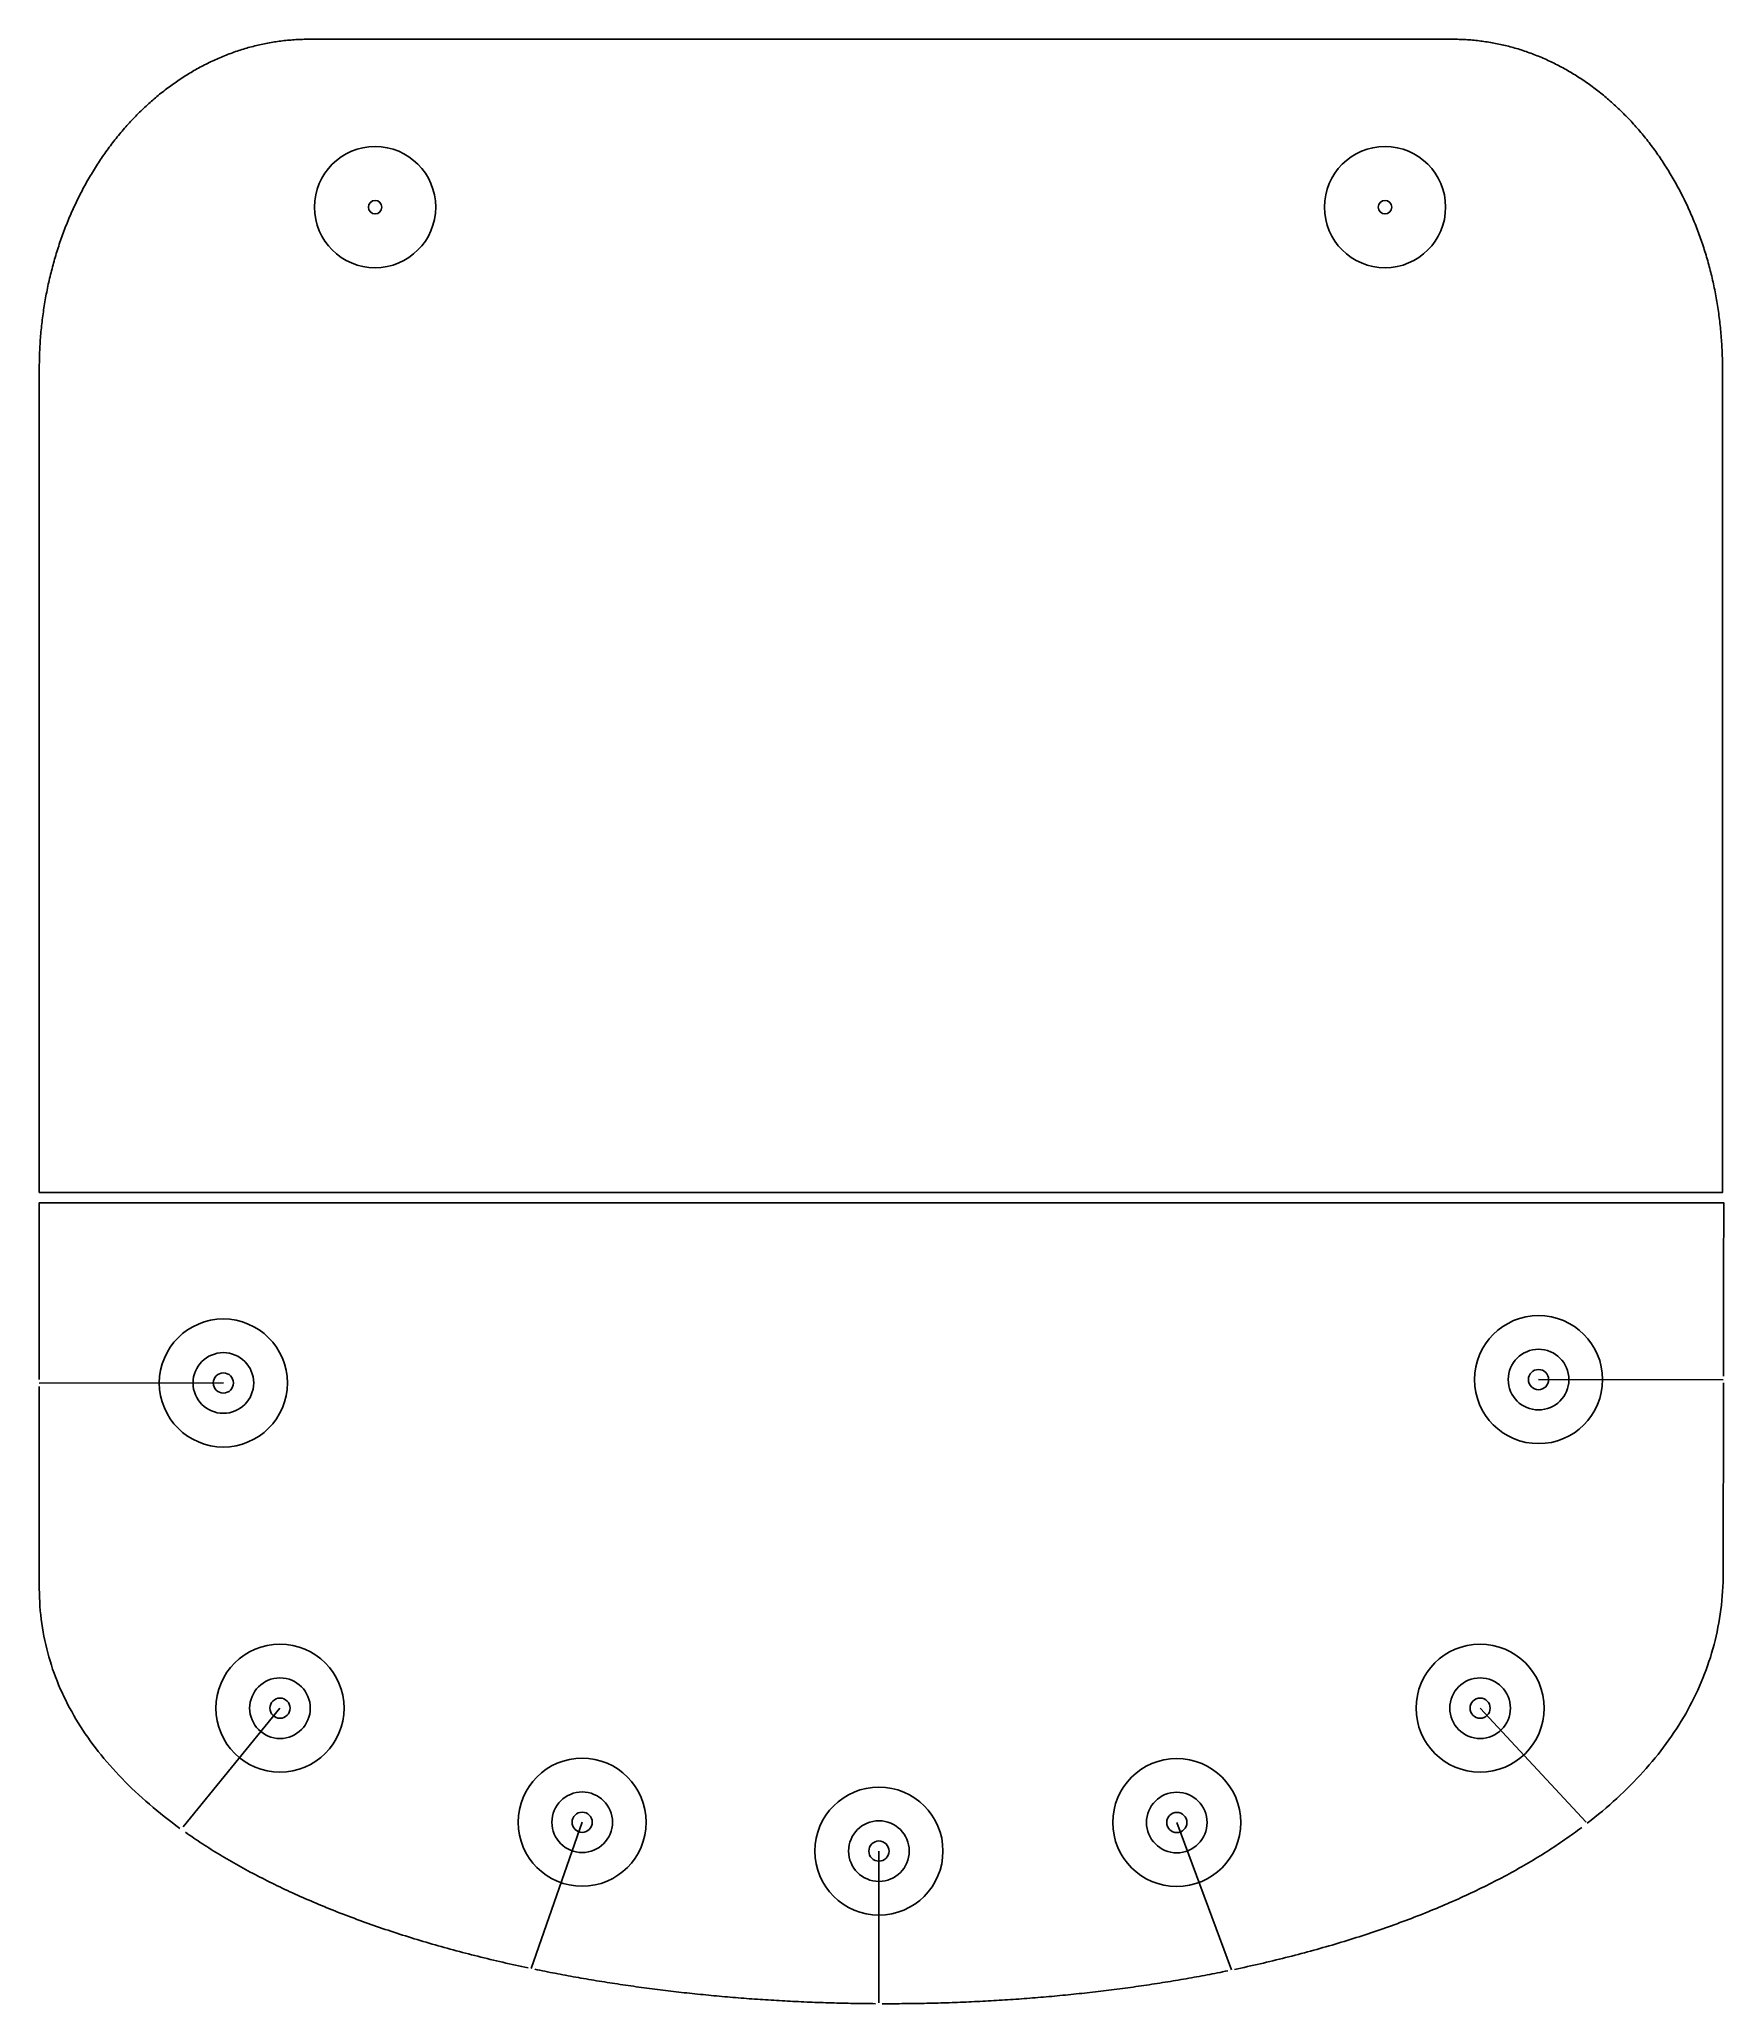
# Model space of a CAD drawing. Extents: x -125 to 125, y -145 to 146.
import ezdxf

# ---------------------------------------------------------------- set-up
doc = ezdxf.new("R2010")
doc.units = 0
doc.header["$MEASUREMENT"] = 0
doc.layers.add('CAMADA_1', color=7, linetype='CONTINUOUS')

msp = doc.modelspace()

# ---------------------------------------------------------------- linework, layer by layer
at = {"layer": 'CAMADA_1', "color": 1}
for points, knots in [([(-125.0874, -24.8951), (-125.0874, -24.8951), (-125.0414, -24.8951), (-125.0414, -24.8951), (-125.0414, -24.8951), (-125.0414, -24.8951), (-124.9054, -24.8951), (-124.9054, -24.8951), (-124.9054, -24.8951), (-124.9054, -24.8951), (-124.6814, -24.8951), (-124.6814, -24.8951), (-124.6814, -24.8951), (-124.6814, -24.8951), (-124.3684, -24.8951), (-124.3684, -24.8951), (-124.3684, -24.8951), (-124.3684, -24.8951), (-123.9704, -24.8951), (-123.9704, -24.8951), (-123.9704, -24.8951), (-123.9704, -24.8951), (-123.4874, -24.8951), (-123.4874, -24.8951), (-123.4874, -24.8951), (-123.4874, -24.8951), (-122.9219, -24.8951), (-122.9219, -24.8951), (-122.9219, -24.8951), (-122.9219, -24.8951), (-122.2743, -24.8951), (-122.2743, -24.8951), (-122.2743, -24.8951), (-122.2743, -24.8951), (-121.5465, -24.8951), (-121.5465, -24.8951), (-121.5465, -24.8951), (-121.5465, -24.8951), (-120.7398, -24.8951), (-120.7398, -24.8951), (-120.7398, -24.8951), (-120.7398, -24.8951), (-119.8558, -24.8951), (-119.8558, -24.8951), (-119.8558, -24.8951), (-119.8558, -24.8951), (-118.8958, -24.8951), (-118.8958, -24.8951), (-118.8958, -24.8951), (-118.8958, -24.8951), (-117.8613, -24.8951), (-117.8613, -24.8951), (-117.8613, -24.8951), (-117.8613, -24.8951), (-116.7537, -24.8951), (-116.7537, -24.8951), (-116.7537, -24.8951), (-116.7537, -24.8951), (-115.5745, -24.8951), (-115.5745, -24.8951), (-115.5745, -24.8951), (-115.5745, -24.8951), (-114.3251, -24.8951), (-114.3251, -24.8951), (-114.3251, -24.8951), (-114.3251, -24.8951), (-113.0069, -24.8951), (-113.0069, -24.8951), (-113.0069, -24.8951), (-113.0069, -24.8951), (-111.6213, -24.8951), (-111.6213, -24.8951), (-111.6213, -24.8951), (-111.6213, -24.8951), (-110.1698, -24.8951), (-110.1698, -24.8951), (-110.1698, -24.8951), (-110.1698, -24.8951), (-108.6539, -24.8951), (-108.6539, -24.8951), (-108.6539, -24.8951), (-108.6539, -24.8951), (-107.0749, -24.8951), (-107.0749, -24.8951), (-107.0749, -24.8951), (-107.0749, -24.8951), (-105.4344, -24.8951), (-105.4344, -24.8951), (-105.4344, -24.8951), (-105.4344, -24.8951), (-103.7336, -24.8951), (-103.7336, -24.8951), (-103.7336, -24.8951), (-103.7336, -24.8951), (-101.9741, -24.8951), (-101.9741, -24.8951), (-101.9741, -24.8951), (-101.9741, -24.8951), (-100.1574, -24.8951), (-100.1574, -24.8951), (-100.1574, -24.8951), (-100.1574, -24.8951), (-98.2847, -24.8951), (-98.2847, -24.8951), (-98.2847, -24.8951), (-98.2847, -24.8951), (-96.3576, -24.8951), (-96.3576, -24.8951), (-96.3576, -24.8951), (-96.3576, -24.8951), (-94.3776, -24.8951), (-94.3776, -24.8951), (-94.3776, -24.8951), (-94.3776, -24.8951), (-92.346, -24.8951), (-92.346, -24.8951), (-92.346, -24.8951), (-92.346, -24.8951), (-90.2642, -24.8951), (-90.2642, -24.8951), (-90.2642, -24.8951), (-90.2642, -24.8951), (-88.1338, -24.8951), (-88.1338, -24.8951), (-88.1338, -24.8951), (-88.1338, -24.8951), (-85.9561, -24.8951), (-85.9561, -24.8951), (-85.9561, -24.8951), (-85.9561, -24.8951), (-83.7326, -24.8951), (-83.7326, -24.8951), (-83.7326, -24.8951), (-83.7326, -24.8951), (-81.4647, -24.8951), (-81.4647, -24.8951), (-81.4647, -24.8951), (-81.4647, -24.8951), (-79.1538, -24.8951), (-79.1538, -24.8951), (-79.1538, -24.8951), (-79.1538, -24.8951), (-76.8014, -24.8951), (-76.8014, -24.8951), (-76.8014, -24.8951), (-76.8014, -24.8951), (-74.409, -24.8951), (-74.409, -24.8951), (-74.409, -24.8951), (-74.409, -24.8951), (-71.9779, -24.8951), (-71.9779, -24.8951), (-71.9779, -24.8951), (-71.9779, -24.8951), (-69.5096, -24.8951), (-69.5096, -24.8951), (-69.5096, -24.8951), (-69.5096, -24.8951), (-67.0055, -24.8951), (-67.0055, -24.8951), (-67.0055, -24.8951), (-67.0055, -24.8951), (-64.467, -24.8951), (-64.467, -24.8951), (-64.467, -24.8951), (-64.467, -24.8951), (-61.8957, -24.8951), (-61.8957, -24.8951), (-61.8957, -24.8951), (-61.8957, -24.8951), (-59.2929, -24.8951), (-59.2929, -24.8951), (-59.2929, -24.8951), (-59.2929, -24.8951), (-56.66, -24.8951), (-56.66, -24.8951), (-56.66, -24.8951), (-56.66, -24.8951), (-53.9986, -24.8951), (-53.9986, -24.8951), (-53.9986, -24.8951), (-53.9986, -24.8951), (-51.3099, -24.8951), (-51.3099, -24.8951), (-51.3099, -24.8951), (-51.3099, -24.8951), (-48.5956, -24.8951), (-48.5956, -24.8951), (-48.5956, -24.8951), (-48.5956, -24.8951), (-45.8569, -24.8951), (-45.8569, -24.8951), (-45.8569, -24.8951), (-45.8569, -24.8951), (-43.0954, -24.8951), (-43.0954, -24.8951), (-43.0954, -24.8951), (-43.0954, -24.8951), (-40.3124, -24.8951), (-40.3124, -24.8951), (-40.3124, -24.8951), (-40.3124, -24.8951), (-37.5095, -24.8951), (-37.5095, -24.8951), (-37.5095, -24.8951), (-37.5095, -24.8951), (-34.6879, -24.8951), (-34.6879, -24.8951), (-34.6879, -24.8951), (-34.6879, -24.8951), (-31.8492, -24.8951), (-31.8492, -24.8951), (-31.8492, -24.8951), (-31.8492, -24.8951), (-28.9949, -24.8951), (-28.9949, -24.8951), (-28.9949, -24.8951), (-28.9949, -24.8951), (-26.1263, -24.8951), (-26.1263, -24.8951), (-26.1263, -24.8951), (-26.1263, -24.8951), (-23.2449, -24.8951), (-23.2449, -24.8951), (-23.2449, -24.8951), (-23.2449, -24.8951), (-20.3521, -24.8951), (-20.3521, -24.8951), (-20.3521, -24.8951), (-20.3521, -24.8951), (-17.4493, -24.8951), (-17.4493, -24.8951), (-17.4493, -24.8951), (-17.4493, -24.8951), (-14.538, -24.8951), (-14.538, -24.8951), (-14.538, -24.8951), (-14.538, -24.8951), (-11.6197, -24.8951), (-11.6197, -24.8951), (-11.6197, -24.8951), (-11.6197, -24.8951), (-8.6957, -24.8951), (-8.6957, -24.8951), (-8.6957, -24.8951), (-8.6957, -24.8951), (-5.7675, -24.8951), (-5.7675, -24.8951), (-5.7675, -24.8951), (-5.7675, -24.8951), (-2.8365, -24.8951), (-2.8365, -24.8951), (-2.8365, -24.8951), (-2.8365, -24.8951), (0.0956, -24.8951), (0.0956, -24.8951), (0.0956, -24.8951), (0.0956, -24.8951), (3.0279, -24.8951), (3.0279, -24.8951), (3.0279, -24.8951), (3.0279, -24.8951), (5.9586, -24.8951), (5.9586, -24.8951), (5.9586, -24.8951), (5.9586, -24.8951), (8.8865, -24.8951), (8.8865, -24.8951), (8.8865, -24.8951), (8.8865, -24.8951), (11.8098, -24.8951), (11.8098, -24.8951), (11.8098, -24.8951), (11.8098, -24.8951), (14.7274, -24.8951), (14.7274, -24.8951), (14.7274, -24.8951), (14.7274, -24.8951), (17.6377, -24.8951), (17.6377, -24.8951), (17.6377, -24.8951), (17.6377, -24.8951), (20.5393, -24.8951), (20.5393, -24.8951), (20.5393, -24.8951), (20.5393, -24.8951), (23.4308, -24.8951), (23.4308, -24.8951), (23.4308, -24.8951), (23.4308, -24.8951), (26.3107, -24.8951), (26.3107, -24.8951), (26.3107, -24.8951), (26.3107, -24.8951), (29.1775, -24.8951), (29.1775, -24.8951), (29.1775, -24.8951), (29.1775, -24.8951), (32.03, -24.8951), (32.03, -24.8951), (32.03, -24.8951), (32.03, -24.8951), (34.8666, -24.8951), (34.8666, -24.8951), (34.8666, -24.8951), (34.8666, -24.8951), (37.6859, -24.8951), (37.6859, -24.8951), (37.6859, -24.8951), (37.6859, -24.8951), (40.4864, -24.8951), (40.4864, -24.8951), (40.4864, -24.8951), (40.4864, -24.8951), (43.2668, -24.8951), (43.2668, -24.8951), (43.2668, -24.8951), (43.2668, -24.8951), (46.0255, -24.8951), (46.0255, -24.8951), (46.0255, -24.8951), (46.0255, -24.8951), (48.7612, -24.8951), (48.7612, -24.8951), (48.7612, -24.8951), (48.7612, -24.8951), (51.4725, -24.8951), (51.4725, -24.8951), (51.4725, -24.8951), (51.4725, -24.8951), (54.1578, -24.8951), (54.1578, -24.8951), (54.1578, -24.8951), (54.1578, -24.8951), (56.8157, -24.8951), (56.8157, -24.8951), (56.8157, -24.8951), (56.8157, -24.8951), (59.4449, -24.8951), (59.4449, -24.8951), (59.4449, -24.8951), (59.4449, -24.8951), (62.0439, -24.8951), (62.0439, -24.8951), (62.0439, -24.8951), (62.0439, -24.8951), (64.6112, -24.8951), (64.6112, -24.8951), (64.6112, -24.8951), (64.6112, -24.8951), (67.1454, -24.8951), (67.1454, -24.8951), (67.1454, -24.8951), (67.1454, -24.8951), (69.6451, -24.8951), (69.6451, -24.8951), (69.6451, -24.8951), (69.6451, -24.8951), (72.1088, -24.8951), (72.1088, -24.8951), (72.1088, -24.8951), (72.1088, -24.8951), (74.5352, -24.8951), (74.5352, -24.8951), (74.5352, -24.8951), (74.5352, -24.8951), (76.9224, -24.8951), (76.9224, -24.8951), (76.9224, -24.8951), (76.9224, -24.8951), (79.2704, -24.8951), (79.2704, -24.8951), (79.2704, -24.8951), (79.2704, -24.8951), (81.5754, -24.8951), (81.5754, -24.8951), (81.5754, -24.8951), (81.5754, -24.8951), (83.8384, -24.8951), (83.8384, -24.8951), (83.8384, -24.8951), (83.8384, -24.8951), (86.0554, -24.8951), (86.0554, -24.8951), (86.0554, -24.8951), (86.0554, -24.8951), (88.2274, -24.8951), (88.2274, -24.8951), (88.2274, -24.8951), (88.2274, -24.8951), (90.3524, -24.8951), (90.3524, -24.8951), (90.3524, -24.8951), (90.3524, -24.8951), (92.4274, -24.8951), (92.4274, -24.8951), (92.4274, -24.8951), (92.4274, -24.8951), (94.4534, -24.8951), (94.4534, -24.8951), (94.4534, -24.8951), (94.4534, -24.8951), (96.4264, -24.8951), (96.4264, -24.8951), (96.4264, -24.8951), (96.4264, -24.8951), (98.3464, -24.8951), (98.3464, -24.8951), (98.3464, -24.8951), (98.3464, -24.8951), (100.2124, -24.8951), (100.2124, -24.8951), (100.2124, -24.8951), (100.2124, -24.8951), (102.0224, -24.8951), (102.0224, -24.8951), (102.0224, -24.8951), (102.0224, -24.8951), (103.7744, -24.8951), (103.7744, -24.8951), (103.7744, -24.8951), (103.7744, -24.8951), (105.4674, -24.8951), (105.4674, -24.8951), (105.4674, -24.8951), (105.4674, -24.8951), (107.1004, -24.8951), (107.1004, -24.8951), (107.1004, -24.8951), (107.1004, -24.8951), (108.6714, -24.8951), (108.6714, -24.8951), (108.6714, -24.8951), (108.6714, -24.8951), (110.1794, -24.8951), (110.1794, -24.8951), (110.1794, -24.8951), (110.1794, -24.8951), (111.6234, -24.8951), (111.6234, -24.8951), (111.6234, -24.8951), (111.6234, -24.8951), (113.0004, -24.8951), (113.0004, -24.8951), (113.0004, -24.8951), (113.0004, -24.8951), (114.3104, -24.8951), (114.3104, -24.8951), (114.3104, -24.8951), (114.3104, -24.8951), (115.5504, -24.8951), (115.5504, -24.8951), (115.5504, -24.8951), (115.5504, -24.8951), (116.7214, -24.8951), (116.7214, -24.8951), (116.7214, -24.8951), (116.7214, -24.8951), (117.8194, -24.8951), (117.8194, -24.8951), (117.8194, -24.8951), (117.8194, -24.8951), (118.8454, -24.8951), (118.8454, -24.8951), (118.8454, -24.8951), (118.8454, -24.8951), (119.7954, -24.8951), (119.7954, -24.8951), (119.7954, -24.8951), (119.7954, -24.8951), (120.6704, -24.8951), (120.6704, -24.8951), (120.6704, -24.8951), (120.6704, -24.8951), (121.4664, -24.8951), (121.4664, -24.8951), (121.4664, -24.8951), (121.4664, -24.8951), (122.1844, -24.8951), (122.1844, -24.8951), (122.1844, -24.8951), (122.1844, -24.8951), (122.8224, -24.8951), (122.8224, -24.8951), (122.8224, -24.8951), (122.8224, -24.8951), (123.3774, -24.8951), (123.3774, -24.8951), (123.3774, -24.8951), (123.3774, -24.8951), (123.8504, -24.8951), (123.8504, -24.8951), (123.8504, -24.8951), (123.8504, -24.8951), (124.2374, -24.8951), (124.2374, -24.8951), (124.2374, -24.8951), (124.2374, -24.8951), (124.5384, -24.8951), (124.5384, -24.8951), (124.5384, -24.8951), (124.5384, -24.8951), (124.7524, -24.8951), (124.7524, -24.8951), (124.7524, -24.8951), (124.7524, -24.8951), (124.8774, -24.8951), (124.8774, -24.8951), (124.8774, -24.8951), (124.8774, -24.8951), (124.9124, -24.8947), (124.9124, -24.8947), (124.9124, -24.8947), (124.9124, -24.8947), (124.9124, -24.8668), (124.9124, -24.8668), (124.9124, -24.8668), (124.9124, -24.8668), (124.9124, -24.7949), (124.9124, -24.7949), (124.9124, -24.7949), (124.9124, -24.7949), (124.9124, -24.6795), (124.9124, -24.6795), (124.9124, -24.6795), (124.9124, -24.6795), (124.9124, -24.5213), (124.9124, -24.5213), (124.9124, -24.5213), (124.9124, -24.5213), (124.9124, -24.3213), (124.9124, -24.3213), (124.9124, -24.3213), (124.9124, -24.3213), (124.9124, -24.0799), (124.9124, -24.0799), (124.9124, -24.0799), (124.9124, -24.0799), (124.9124, -23.7978), (124.9124, -23.7978), (124.9124, -23.7978), (124.9124, -23.7978), (124.9124, -23.4761), (124.9124, -23.4761), (124.9124, -23.4761), (124.9124, -23.4761), (124.9124, -23.115), (124.9124, -23.115), (124.9124, -23.115), (124.9124, -23.115), (124.9124, -22.7154), (124.9124, -22.7154), (124.9124, -22.7154), (124.9124, -22.7154), (124.9124, -22.278), (124.9124, -22.278), (124.9124, -22.278), (124.9124, -22.278), (124.9124, -21.8036), (124.9124, -21.8036), (124.9124, -21.8036), (124.9124, -21.8036), (124.9124, -21.2928), (124.9124, -21.2928), (124.9124, -21.2928), (124.9124, -21.2928), (124.9124, -20.7464), (124.9124, -20.7464), (124.9124, -20.7464), (124.9124, -20.7464), (124.9124, -20.1648), (124.9124, -20.1648), (124.9124, -20.1648), (124.9124, -20.1648), (124.9124, -19.5491), (124.9124, -19.5491), (124.9124, -19.5491), (124.9124, -19.5491), (124.9124, -18.8998), (124.9124, -18.8998), (124.9124, -18.8998), (124.9124, -18.8998), (124.9124, -18.2177), (124.9124, -18.2177), (124.9124, -18.2177), (124.9124, -18.2177), (124.9124, -17.5033), (124.9124, -17.5033), (124.9124, -17.5033), (124.9124, -17.5033), (124.9124, -16.7576), (124.9124, -16.7576), (124.9124, -16.7576), (124.9124, -16.7576), (124.9124, -15.981), (124.9124, -15.981), (124.9124, -15.981), (124.9124, -15.981), (124.9124, -15.1743), (124.9124, -15.1743), (124.9124, -15.1743), (124.9124, -15.1743), (124.9124, -14.3383), (124.9124, -14.3383), (124.9124, -14.3383), (124.9124, -14.3383), (124.9124, -13.4736), (124.9124, -13.4736), (124.9124, -13.4736), (124.9124, -13.4736), (124.9124, -12.581), (124.9124, -12.581), (124.9124, -12.581), (124.9124, -12.581), (124.9124, -11.6614), (124.9124, -11.6614), (124.9124, -11.6614), (124.9124, -11.6614), (124.9124, -10.715), (124.9124, -10.715), (124.9124, -10.715), (124.9124, -10.715), (124.9124, -9.7427), (124.9124, -9.7427), (124.9124, -9.7427), (124.9124, -9.7427), (124.9124, -8.7454), (124.9124, -8.7454), (124.9124, -8.7454), (124.9124, -8.7454), (124.9124, -7.7235), (124.9124, -7.7235), (124.9124, -7.7235), (124.9124, -7.7235), (124.9124, -6.6779), (124.9124, -6.6779), (124.9124, -6.6779), (124.9124, -6.6779), (124.9124, -5.6093), (124.9124, -5.6093), (124.9124, -5.6093), (124.9124, -5.6093), (124.9124, -4.5184), (124.9124, -4.5184), (124.9124, -4.5184), (124.9124, -4.5184), (124.9124, -3.4057), (124.9124, -3.4057), (124.9124, -3.4057), (124.9124, -3.4057), (124.9124, -2.2722), (124.9124, -2.2722), (124.9124, -2.2722), (124.9124, -2.2722), (124.9124, -1.1184), (124.9124, -1.1184), (124.9124, -1.1184), (124.9124, -1.1184), (124.9124, 0.0549), (124.9124, 0.0549), (124.9124, 0.0549), (124.9124, 0.0549), (124.9124, 1.247), (124.9124, 1.247), (124.9124, 1.247), (124.9124, 1.247), (124.9124, 2.4572), (124.9124, 2.4572), (124.9124, 2.4572), (124.9124, 2.4572), (124.9124, 3.6849), (124.9124, 3.6849), (124.9124, 3.6849), (124.9124, 3.6849), (124.9124, 4.9293), (124.9124, 4.9293), (124.9124, 4.9293), (124.9124, 4.9293), (124.9124, 6.1897), (124.9124, 6.1897), (124.9124, 6.1897), (124.9124, 6.1897), (124.9124, 7.4654), (124.9124, 7.4654), (124.9124, 7.4654), (124.9124, 7.4654), (124.9124, 8.7558), (124.9124, 8.7558), (124.9124, 8.7558), (124.9124, 8.7558), (124.9124, 10.0601), (124.9124, 10.0601), (124.9124, 10.0601), (124.9124, 10.0601), (124.9124, 11.3774), (124.9124, 11.3774), (124.9124, 11.3774), (124.9124, 11.3774), (124.9124, 12.7074), (124.9124, 12.7074), (124.9124, 12.7074), (124.9124, 12.7074), (124.9124, 14.0492), (124.9124, 14.0492), (124.9124, 14.0492), (124.9124, 14.0492), (124.9124, 15.4021), (124.9124, 15.4021), (124.9124, 15.4021), (124.9124, 15.4021), (124.9124, 16.7653), (124.9124, 16.7653), (124.9124, 16.7653), (124.9124, 16.7653), (124.9124, 18.1383), (124.9124, 18.1383), (124.9124, 18.1383), (124.9124, 18.1383), (124.9124, 19.5202), (124.9124, 19.5202), (124.9124, 19.5202), (124.9124, 19.5202), (124.9124, 20.9105), (124.9124, 20.9105), (124.9124, 20.9105), (124.9124, 20.9105), (124.9124, 22.3084), (124.9124, 22.3084), (124.9124, 22.3084), (124.9124, 22.3084), (124.9124, 23.7131), (124.9124, 23.7131), (124.9124, 23.7131), (124.9124, 23.7131), (124.9124, 25.1241), (124.9124, 25.1241), (124.9124, 25.1241), (124.9124, 25.1241), (124.9124, 26.5405), (124.9124, 26.5405), (124.9124, 26.5405), (124.9124, 26.5405), (124.9124, 27.9617), (124.9124, 27.9617), (124.9124, 27.9617), (124.9124, 27.9617), (124.9124, 29.387), (124.9124, 29.387), (124.9124, 29.387), (124.9124, 29.387), (124.9124, 30.8157), (124.9124, 30.8157), (124.9124, 30.8157), (124.9124, 30.8157), (124.9124, 32.247), (124.9124, 32.247), (124.9124, 32.247), (124.9124, 32.247), (124.9124, 33.6804), (124.9124, 33.6804), (124.9124, 33.6804), (124.9124, 33.6804), (124.9124, 35.1149), (124.9124, 35.1149), (124.9124, 35.1149), (124.9124, 35.1149), (124.9124, 36.55), (124.9124, 36.55), (124.9124, 36.55), (124.9124, 36.55), (124.9124, 37.9851), (124.9124, 37.9851), (124.9124, 37.9851), (124.9124, 37.9851), (124.9124, 39.4193), (124.9124, 39.4193), (124.9124, 39.4193), (124.9124, 39.4193), (124.9124, 40.8519), (124.9124, 40.8519), (124.9124, 40.8519), (124.9124, 40.8519), (124.9124, 42.2824), (124.9124, 42.2824), (124.9124, 42.2824), (124.9124, 42.2824), (124.9124, 43.7098), (124.9124, 43.7098), (124.9124, 43.7098), (124.9124, 43.7098), (124.9124, 45.1337), (124.9124, 45.1337), (124.9124, 45.1337), (124.9124, 45.1337), (124.9124, 46.5532), (124.9124, 46.5532), (124.9124, 46.5532), (124.9124, 46.5532), (124.9124, 47.9676), (124.9124, 47.9676), (124.9124, 47.9676), (124.9124, 47.9676), (124.9124, 49.3762), (124.9124, 49.3762), (124.9124, 49.3762), (124.9124, 49.3762), (124.9124, 50.7785), (124.9124, 50.7785), (124.9124, 50.7785), (124.9124, 50.7785), (124.9124, 52.1736), (124.9124, 52.1736), (124.9124, 52.1736), (124.9124, 52.1736), (124.9124, 53.5608), (124.9124, 53.5608), (124.9124, 53.5608), (124.9124, 53.5608), (124.9124, 54.9395), (124.9124, 54.9395), (124.9124, 54.9395), (124.9124, 54.9395), (124.9124, 56.309), (124.9124, 56.309), (124.9124, 56.309), (124.9124, 56.309), (124.9124, 57.6684), (124.9124, 57.6684), (124.9124, 57.6684), (124.9124, 57.6684), (124.9124, 59.0172), (124.9124, 59.0172), (124.9124, 59.0172), (124.9124, 59.0172), (124.9124, 60.3547), (124.9124, 60.3547), (124.9124, 60.3547), (124.9124, 60.3547), (124.9124, 61.68), (124.9124, 61.68), (124.9124, 61.68), (124.9124, 61.68), (124.9124, 62.9926), (124.9124, 62.9926), (124.9124, 62.9926), (124.9124, 62.9926), (124.9124, 64.2917), (124.9124, 64.2917), (124.9124, 64.2917), (124.9124, 64.2917), (124.9124, 65.5767), (124.9124, 65.5767), (124.9124, 65.5767), (124.9124, 65.5767), (124.9124, 66.8467), (124.9124, 66.8467), (124.9124, 66.8467), (124.9124, 66.8467), (124.9124, 68.1012), (124.9124, 68.1012), (124.9124, 68.1012), (124.9124, 68.1012), (124.9124, 69.3394), (124.9124, 69.3394), (124.9124, 69.3394), (124.9124, 69.3394), (124.9124, 70.5606), (124.9124, 70.5606), (124.9124, 70.5606), (124.9124, 70.5606), (124.9124, 71.7642), (124.9124, 71.7642), (124.9124, 71.7642), (124.9124, 71.7642), (124.9124, 72.9493), (124.9124, 72.9493), (124.9124, 72.9493), (124.9124, 72.9493), (124.9124, 74.1153), (124.9124, 74.1153), (124.9124, 74.1153), (124.9124, 74.1153), (124.9124, 75.2616), (124.9124, 75.2616), (124.9124, 75.2616), (124.9124, 75.2616), (124.9124, 76.3874), (124.9124, 76.3874), (124.9124, 76.3874), (124.9124, 76.3874), (124.9124, 77.492), (124.9124, 77.492), (124.9124, 77.492), (124.9124, 77.492), (124.9124, 78.5746), (124.9124, 78.5746), (124.9124, 78.5746), (124.9124, 78.5746), (124.9124, 79.6348), (124.9124, 79.6348), (124.9124, 79.6348), (124.9124, 79.6348), (124.9124, 80.6715), (124.9124, 80.6715), (124.9124, 80.6715), (124.9124, 80.6715), (124.9124, 81.6843), (124.9124, 81.6843), (124.9124, 81.6843), (124.9124, 81.6843), (124.9124, 82.6723), (124.9124, 82.6723), (124.9124, 82.6723), (124.9124, 82.6723), (124.9124, 83.6348), (124.9124, 83.6348), (124.9124, 83.6348), (124.9124, 83.6348), (124.9124, 84.5714), (124.9124, 84.5714), (124.9124, 84.5714), (124.9124, 84.5714), (124.9124, 85.4811), (124.9124, 85.4811), (124.9124, 85.4811), (124.9124, 85.4811), (124.9124, 86.3633), (124.9124, 86.3633), (124.9124, 86.3633), (124.9124, 86.3633), (124.9124, 87.2173), (124.9124, 87.2173), (124.9124, 87.2173), (124.9124, 87.2173), (124.9124, 88.0425), (124.9124, 88.0425), (124.9124, 88.0425), (124.9124, 88.0425), (124.9124, 88.8379), (124.9124, 88.8379), (124.9124, 88.8379), (124.9124, 88.8379), (124.9124, 89.603), (124.9124, 89.603), (124.9124, 89.603), (124.9124, 89.603), (124.9124, 90.3371), (124.9124, 90.3371), (124.9124, 90.3371), (124.9124, 90.3371), (124.9124, 91.0394), (124.9124, 91.0394), (124.9124, 91.0394), (124.9124, 91.0394), (124.9124, 91.7094), (124.9124, 91.7094), (124.9124, 91.7094), (124.9124, 91.7094), (124.9124, 92.3461), (124.9124, 92.3461), (124.9124, 92.3461), (124.9124, 92.3461), (124.9124, 92.9492), (124.9124, 92.9492), (124.9124, 92.9492), (124.9124, 92.9492), (124.9124, 93.5175), (124.9124, 93.5175), (124.9124, 93.5175), (124.9124, 93.5175), (124.9124, 94.0507), (124.9124, 94.0507), (124.9124, 94.0507), (124.9124, 94.0507), (124.9124, 94.548), (124.9124, 94.548), (124.9124, 94.548), (124.9124, 94.548), (124.9124, 95.0086), (124.9124, 95.0086), (124.9124, 95.0086), (124.9124, 95.0086), (124.9124, 95.4318), (124.9124, 95.4318), (124.9124, 95.4318), (124.9124, 95.4318), (124.9124, 95.817), (124.9124, 95.817), (124.9124, 95.817), (124.9124, 95.817), (124.9124, 96.1635), (124.9124, 96.1635), (124.9124, 96.1635), (124.9124, 96.1635), (124.9124, 96.4705), (124.9124, 96.4705), (124.9124, 96.4705), (124.9124, 96.4705), (124.9124, 96.7373), (124.9124, 96.7373), (124.9124, 96.7373), (124.9124, 96.7373), (124.9124, 96.9633), (124.9124, 96.9633), (124.9124, 96.9633), (124.9124, 96.9633), (124.9124, 97.1477), (124.9124, 97.1477), (124.9124, 97.1477), (124.9124, 97.1477), (124.9124, 97.2899), (124.9124, 97.2899), (124.9124, 97.2899), (124.9124, 97.2899), (124.9124, 97.3891), (124.9124, 97.3891), (124.9124, 97.3891), (124.9124, 97.3891), (124.9124, 97.4447), (124.9124, 97.4447), (124.9124, 97.4447), (124.9124, 97.4447), (124.9124, 97.5334), (124.9124, 97.5334), (124.9124, 97.5334), (124.9124, 97.5334), (124.9114, 97.8378), (124.9114, 97.8378), (124.9114, 97.8378), (124.9114, 97.8378), (124.9084, 98.1419), (124.9084, 98.1419), (124.9084, 98.1419), (124.9084, 98.1419), (124.9044, 98.4459), (124.9044, 98.4459), (124.9044, 98.4459), (124.9044, 98.4459), (124.8984, 98.7495), (124.8984, 98.7495), (124.8984, 98.7495), (124.8984, 98.7495), (124.8914, 99.0531), (124.8914, 99.0531), (124.8914, 99.0531), (124.8914, 99.0531), (124.8824, 99.3564), (124.8824, 99.3564), (124.8824, 99.3564), (124.8824, 99.3564), (124.8714, 99.6594), (124.8714, 99.6594), (124.8714, 99.6594), (124.8714, 99.6594), (124.8604, 99.9622), (124.8604, 99.9622), (124.8604, 99.9622), (124.8604, 99.9622), (124.8464, 100.2646), (124.8464, 100.2646), (124.8464, 100.2646), (124.8464, 100.2646), (124.8314, 100.5668), (124.8314, 100.5668), (124.8314, 100.5668), (124.8314, 100.5668), (124.8154, 100.8688), (124.8154, 100.8688), (124.8154, 100.8688), (124.8154, 100.8688), (124.7974, 101.1705), (124.7974, 101.1705), (124.7974, 101.1705), (124.7974, 101.1705), (124.7774, 101.4719), (124.7774, 101.4719), (124.7774, 101.4719), (124.7774, 101.4719), (124.7564, 101.773), (124.7564, 101.773), (124.7564, 101.773), (124.7564, 101.773), (124.7344, 102.0737), (124.7344, 102.0737), (124.7344, 102.0737), (124.7344, 102.0737), (124.7104, 102.3742), (124.7104, 102.3742), (124.7104, 102.3742), (124.7104, 102.3742), (124.6844, 102.6744), (124.6844, 102.6744), (124.6844, 102.6744), (124.6844, 102.6744), (124.6574, 102.9743), (124.6574, 102.9743), (124.6574, 102.9743), (124.6574, 102.9743), (124.6294, 103.2737), (124.6294, 103.2737), (124.6294, 103.2737), (124.6294, 103.2737), (124.5994, 103.5728), (124.5994, 103.5728), (124.5994, 103.5728), (124.5994, 103.5728), (124.5674, 103.8716), (124.5674, 103.8716), (124.5674, 103.8716), (124.5674, 103.8716), (124.5344, 104.17), (124.5344, 104.17), (124.5344, 104.17), (124.5344, 104.17), (124.5004, 104.4681), (124.5004, 104.4681), (124.5004, 104.4681), (124.5004, 104.4681), (124.4644, 104.7657), (124.4644, 104.7657), (124.4644, 104.7657), (124.4644, 104.7657), (124.4264, 105.0631), (124.4264, 105.0631), (124.4264, 105.0631), (124.4264, 105.0631), (124.3874, 105.3599), (124.3874, 105.3599), (124.3874, 105.3599), (124.3874, 105.3599), (124.3474, 105.6563), (124.3474, 105.6563), (124.3474, 105.6563), (124.3474, 105.6563), (124.3054, 105.9524), (124.3054, 105.9524), (124.3054, 105.9524), (124.3054, 105.9524), (124.2624, 106.2482), (124.2624, 106.2482), (124.2624, 106.2482), (124.2624, 106.2482), (124.2174, 106.5434), (124.2174, 106.5434), (124.2174, 106.5434), (124.2174, 106.5434), (124.1704, 106.8382), (124.1704, 106.8382), (124.1704, 106.8382), (124.1704, 106.8382), (124.1234, 107.1325), (124.1234, 107.1325), (124.1234, 107.1325), (124.1234, 107.1325), (124.0734, 107.4264), (124.0734, 107.4264), (124.0734, 107.4264), (124.0734, 107.4264), (124.0234, 107.7199), (124.0234, 107.7199), (124.0234, 107.7199), (124.0234, 107.7199), (123.9714, 108.0129), (123.9714, 108.0129), (123.9714, 108.0129), (123.9714, 108.0129), (123.9174, 108.3054), (123.9174, 108.3054), (123.9174, 108.3054), (123.9174, 108.3054), (123.8624, 108.5975), (123.8624, 108.5975), (123.8624, 108.5975), (123.8624, 108.5975), (123.8064, 108.889), (123.8064, 108.889), (123.8064, 108.889), (123.8064, 108.889), (123.7484, 109.1801), (123.7484, 109.1801), (123.7484, 109.1801), (123.7484, 109.1801), (123.6884, 109.4706), (123.6884, 109.4706), (123.6884, 109.4706), (123.6884, 109.4706), (123.6274, 109.7607), (123.6274, 109.7607), (123.6274, 109.7607), (123.6274, 109.7607), (123.5654, 110.0502), (123.5654, 110.0502), (123.5654, 110.0502), (123.5654, 110.0502), (123.5024, 110.3391), (123.5024, 110.3391), (123.5024, 110.3391), (123.5024, 110.3391), (123.4364, 110.6277), (123.4364, 110.6277), (123.4364, 110.6277), (123.4364, 110.6277), (123.3704, 110.9156), (123.3704, 110.9156), (123.3704, 110.9156), (123.3704, 110.9156), (123.3024, 111.203), (123.3024, 111.203), (123.3024, 111.203), (123.3024, 111.203), (123.2334, 111.4898), (123.2334, 111.4898), (123.2334, 111.4898), (123.2334, 111.4898), (123.1624, 111.7759), (123.1624, 111.7759), (123.1624, 111.7759), (123.1624, 111.7759), (123.0904, 112.0616), (123.0904, 112.0616), (123.0904, 112.0616), (123.0904, 112.0616), (123.0164, 112.3467), (123.0164, 112.3467), (123.0164, 112.3467), (123.0164, 112.3467), (122.9414, 112.6312), (122.9414, 112.6312), (122.9414, 112.6312), (122.9414, 112.6312), (122.8644, 112.9152), (122.8644, 112.9152), (122.8644, 112.9152), (122.8644, 112.9152), (122.7874, 113.1984), (122.7874, 113.1984), (122.7874, 113.1984), (122.7874, 113.1984), (122.7074, 113.481), (122.7074, 113.481), (122.7074, 113.481), (122.7074, 113.481), (122.6274, 113.7632), (122.6274, 113.7632), (122.6274, 113.7632), (122.6274, 113.7632), (122.5444, 114.0446), (122.5444, 114.0446), (122.5444, 114.0446), (122.5444, 114.0446), (122.4614, 114.3254), (122.4614, 114.3254), (122.4614, 114.3254), (122.4614, 114.3254), (122.3764, 114.6055), (122.3764, 114.6055), (122.3764, 114.6055), (122.3764, 114.6055), (122.2904, 114.885), (122.2904, 114.885), (122.2904, 114.885), (122.2904, 114.885), (122.2024, 115.1639), (122.2024, 115.1639), (122.2024, 115.1639), (122.2024, 115.1639), (122.1134, 115.442), (122.1134, 115.442), (122.1134, 115.442), (122.1134, 115.442), (122.0234, 115.7195), (122.0234, 115.7195), (122.0234, 115.7195), (122.0234, 115.7195), (121.9314, 115.9962), (121.9314, 115.9962), (121.9314, 115.9962), (121.9314, 115.9962), (121.8384, 116.2724), (121.8384, 116.2724), (121.8384, 116.2724), (121.8384, 116.2724), (121.7434, 116.5478), (121.7434, 116.5478), (121.7434, 116.5478), (121.7434, 116.5478), (121.6474, 116.8225), (121.6474, 116.8225), (121.6474, 116.8225), (121.6474, 116.8225), (121.5504, 117.0966), (121.5504, 117.0966), (121.5504, 117.0966), (121.5504, 117.0966), (121.4514, 117.3698), (121.4514, 117.3698), (121.4514, 117.3698), (121.4514, 117.3698), (121.3514, 117.6423), (121.3514, 117.6423), (121.3514, 117.6423), (121.3514, 117.6423), (121.2504, 117.9141), (121.2504, 117.9141), (121.2504, 117.9141), (121.2504, 117.9141), (121.1474, 118.1851), (121.1474, 118.1851), (121.1474, 118.1851), (121.1474, 118.1851), (121.0434, 118.4554), (121.0434, 118.4554), (121.0434, 118.4554), (121.0434, 118.4554), (120.9384, 118.725), (120.9384, 118.725), (120.9384, 118.725), (120.9384, 118.725), (120.8314, 118.9938), (120.8314, 118.9938), (120.8314, 118.9938), (120.8314, 118.9938), (120.7234, 119.2617), (120.7234, 119.2617), (120.7234, 119.2617), (120.7234, 119.2617), (120.6134, 119.5289), (120.6134, 119.5289), (120.6134, 119.5289), (120.6134, 119.5289), (120.5024, 119.7953), (120.5024, 119.7953), (120.5024, 119.7953), (120.5024, 119.7953), (120.3904, 120.0609), (120.3904, 120.0609), (120.3904, 120.0609), (120.3904, 120.0609), (120.2774, 120.3257), (120.2774, 120.3257), (120.2774, 120.3257), (120.2774, 120.3257), (120.1624, 120.5896), (120.1624, 120.5896), (120.1624, 120.5896), (120.1624, 120.5896), (120.0464, 120.8528), (120.0464, 120.8528), (120.0464, 120.8528), (120.0464, 120.8528), (119.9284, 121.1151), (119.9284, 121.1151), (119.9284, 121.1151), (119.9284, 121.1151), (119.8094, 121.3766), (119.8094, 121.3766), (119.8094, 121.3766), (119.8094, 121.3766), (119.6894, 121.6372), (119.6894, 121.6372), (119.6894, 121.6372), (119.6894, 121.6372), (119.5684, 121.8969), (119.5684, 121.8969), (119.5684, 121.8969), (119.5684, 121.8969), (119.4454, 122.1558), (119.4454, 122.1558), (119.4454, 122.1558), (119.4454, 122.1558), (119.3214, 122.4139), (119.3214, 122.4139), (119.3214, 122.4139), (119.3214, 122.4139), (119.1954, 122.6711), (119.1954, 122.6711), (119.1954, 122.6711), (119.1954, 122.6711), (119.0684, 122.9273), (119.0684, 122.9273), (119.0684, 122.9273), (119.0684, 122.9273), (118.9404, 123.1826), (118.9404, 123.1826), (118.9404, 123.1826), (118.9404, 123.1826), (118.8114, 123.4371), (118.8114, 123.4371), (118.8114, 123.4371), (118.8114, 123.4371), (118.6804, 123.6906), (118.6804, 123.6906), (118.6804, 123.6906), (118.6804, 123.6906), (118.5484, 123.9433), (118.5484, 123.9433), (118.5484, 123.9433), (118.5484, 123.9433), (118.4154, 124.195), (118.4154, 124.195), (118.4154, 124.195), (118.4154, 124.195), (118.2804, 124.4458), (118.2804, 124.4458), (118.2804, 124.4458), (118.2804, 124.4458), (118.1454, 124.6955), (118.1454, 124.6955), (118.1454, 124.6955), (118.1454, 124.6955), (118.0074, 124.9444), (118.0074, 124.9444), (118.0074, 124.9444), (118.0074, 124.9444), (117.8694, 125.1923), (117.8694, 125.1923), (117.8694, 125.1923), (117.8694, 125.1923), (117.7294, 125.4393), (117.7294, 125.4393), (117.7294, 125.4393), (117.7294, 125.4393), (117.5884, 125.6852), (117.5884, 125.6852), (117.5884, 125.6852), (117.5884, 125.6852), (117.4464, 125.9302), (117.4464, 125.9302), (117.4464, 125.9302), (117.4464, 125.9302), (117.3024, 126.1741), (117.3024, 126.1741), (117.3024, 126.1741), (117.3024, 126.1741), (117.1584, 126.4171), (117.1584, 126.4171), (117.1584, 126.4171), (117.1584, 126.4171), (117.0114, 126.6591), (117.0114, 126.6591), (117.0114, 126.6591), (117.0114, 126.6591), (116.8644, 126.9002), (116.8644, 126.9002), (116.8644, 126.9002), (116.8644, 126.9002), (116.7154, 127.1401), (116.7154, 127.1401), (116.7154, 127.1401), (116.7154, 127.1401), (116.5664, 127.3791), (116.5664, 127.3791), (116.5664, 127.3791), (116.5664, 127.3791), (116.4144, 127.6169), (116.4144, 127.6169), (116.4144, 127.6169), (116.4144, 127.6169), (116.2624, 127.8537), (116.2624, 127.8537), (116.2624, 127.8537), (116.2624, 127.8537), (116.1084, 128.0896), (116.1084, 128.0896), (116.1084, 128.0896), (116.1084, 128.0896), (115.9534, 128.3242), (115.9534, 128.3242), (115.9534, 128.3242), (115.9534, 128.3242), (115.7974, 128.5579), (115.7974, 128.5579), (115.7974, 128.5579), (115.7974, 128.5579), (115.6404, 128.7904), (115.6404, 128.7904), (115.6404, 128.7904), (115.6404, 128.7904), (115.4814, 129.0219), (115.4814, 129.0219), (115.4814, 129.0219), (115.4814, 129.0219), (115.3214, 129.2523), (115.3214, 129.2523), (115.3214, 129.2523), (115.3214, 129.2523), (115.1604, 129.4817), (115.1604, 129.4817), (115.1604, 129.4817), (115.1604, 129.4817), (114.9974, 129.7099), (114.9974, 129.7099), (114.9974, 129.7099), (114.9974, 129.7099), (114.8344, 129.9369), (114.8344, 129.9369), (114.8344, 129.9369), (114.8344, 129.9369), (114.6694, 130.1628), (114.6694, 130.1628), (114.6694, 130.1628), (114.6694, 130.1628), (114.5034, 130.3877), (114.5034, 130.3877), (114.5034, 130.3877), (114.5034, 130.3877), (114.3364, 130.6114), (114.3364, 130.6114), (114.3364, 130.6114), (114.3364, 130.6114), (114.1674, 130.8338), (114.1674, 130.8338), (114.1674, 130.8338), (114.1674, 130.8338), (113.9974, 131.0553), (113.9974, 131.0553), (113.9974, 131.0553), (113.9974, 131.0553), (113.8264, 131.2755), (113.8264, 131.2755), (113.8264, 131.2755), (113.8264, 131.2755), (113.6544, 131.4945), (113.6544, 131.4945), (113.6544, 131.4945), (113.6544, 131.4945), (113.4814, 131.7123), (113.4814, 131.7123), (113.4814, 131.7123), (113.4814, 131.7123), (113.3064, 131.929), (113.3064, 131.929), (113.3064, 131.929), (113.3064, 131.929), (113.1304, 132.1445), (113.1304, 132.1445), (113.1304, 132.1445), (113.1304, 132.1445), (112.9534, 132.3585), (112.9534, 132.3585), (112.9534, 132.3585), (112.9534, 132.3585), (112.7754, 132.5711), (112.7754, 132.5711), (112.7754, 132.5711), (112.7754, 132.5711), (112.5974, 132.7822), (112.5974, 132.7822), (112.5974, 132.7822), (112.5974, 132.7822), (112.4174, 132.9918), (112.4174, 132.9918), (112.4174, 132.9918), (112.4174, 132.9918), (112.2364, 133.1998), (112.2364, 133.1998), (112.2364, 133.1998), (112.2364, 133.1998), (112.0554, 133.4064), (112.0554, 133.4064), (112.0554, 133.4064), (112.0554, 133.4064), (111.8724, 133.6115), (111.8724, 133.6115), (111.8724, 133.6115), (111.8724, 133.6115), (111.6894, 133.8151), (111.6894, 133.8151), (111.6894, 133.8151), (111.6894, 133.8151), (111.5044, 134.0172), (111.5044, 134.0172), (111.5044, 134.0172), (111.5044, 134.0172), (111.3194, 134.2177), (111.3194, 134.2177), (111.3194, 134.2177), (111.3194, 134.2177), (111.1324, 134.4169), (111.1324, 134.4169), (111.1324, 134.4169), (111.1324, 134.4169), (110.9454, 134.6144), (110.9454, 134.6144), (110.9454, 134.6144), (110.9454, 134.6144), (110.7574, 134.8105), (110.7574, 134.8105), (110.7574, 134.8105), (110.7574, 134.8105), (110.5684, 135.0051), (110.5684, 135.0051), (110.5684, 135.0051), (110.5684, 135.0051), (110.3784, 135.198), (110.3784, 135.198), (110.3784, 135.198), (110.3784, 135.198), (110.1884, 135.3895), (110.1884, 135.3895), (110.1884, 135.3895), (110.1884, 135.3895), (109.9964, 135.5795), (109.9964, 135.5795), (109.9964, 135.5795), (109.9964, 135.5795), (109.8044, 135.7679), (109.8044, 135.7679), (109.8044, 135.7679), (109.8044, 135.7679), (109.6104, 135.9548), (109.6104, 135.9548), (109.6104, 135.9548), (109.6104, 135.9548), (109.4164, 136.1401), (109.4164, 136.1401), (109.4164, 136.1401), (109.4164, 136.1401), (109.2214, 136.3239), (109.2214, 136.3239), (109.2214, 136.3239), (109.2214, 136.3239), (109.0254, 136.5062), (109.0254, 136.5062), (109.0254, 136.5062), (109.0254, 136.5062), (108.8284, 136.6869), (108.8284, 136.6869), (108.8284, 136.6869), (108.8284, 136.6869), (108.6314, 136.866), (108.6314, 136.866), (108.6314, 136.866), (108.6314, 136.866), (108.4324, 137.0437), (108.4324, 137.0437), (108.4324, 137.0437), (108.4324, 137.0437), (108.2334, 137.2198), (108.2334, 137.2198), (108.2334, 137.2198), (108.2334, 137.2198), (108.0334, 137.3942), (108.0334, 137.3942), (108.0334, 137.3942), (108.0334, 137.3942), (107.8324, 137.5671), (107.8324, 137.5671), (107.8324, 137.5671), (107.8324, 137.5671), (107.6314, 137.7385), (107.6314, 137.7385), (107.6314, 137.7385), (107.6314, 137.7385), (107.4284, 137.9082), (107.4284, 137.9082), (107.4284, 137.9082), (107.4284, 137.9082), (107.2254, 138.0765), (107.2254, 138.0765), (107.2254, 138.0765), (107.2254, 138.0765), (107.0214, 138.2431), (107.0214, 138.2431), (107.0214, 138.2431), (107.0214, 138.2431), (106.8164, 138.4082), (106.8164, 138.4082), (106.8164, 138.4082), (106.8164, 138.4082), (106.6114, 138.5716), (106.6114, 138.5716), (106.6114, 138.5716), (106.6114, 138.5716), (106.4044, 138.7335), (106.4044, 138.7335), (106.4044, 138.7335), (106.4044, 138.7335), (106.1974, 138.8938), (106.1974, 138.8938), (106.1974, 138.8938), (106.1974, 138.8938), (105.9904, 139.0525), (105.9904, 139.0525), (105.9904, 139.0525), (105.9904, 139.0525), (105.7814, 139.2096), (105.7814, 139.2096), (105.7814, 139.2096), (105.7814, 139.2096), (105.5724, 139.3651), (105.5724, 139.3651), (105.5724, 139.3651), (105.5724, 139.3651), (105.3624, 139.519), (105.3624, 139.519), (105.3624, 139.519), (105.3624, 139.519), (105.1514, 139.6712), (105.1514, 139.6712), (105.1514, 139.6712), (105.1514, 139.6712), (104.9404, 139.822), (104.9404, 139.822), (104.9404, 139.822), (104.9404, 139.822), (104.7284, 139.971), (104.7284, 139.971), (104.7284, 139.971), (104.7284, 139.971), (104.5154, 140.1184), (104.5154, 140.1184), (104.5154, 140.1184), (104.5154, 140.1184), (104.3014, 140.2643), (104.3014, 140.2643), (104.3014, 140.2643), (104.3014, 140.2643), (104.0874, 140.4084), (104.0874, 140.4084), (104.0874, 140.4084), (104.0874, 140.4084), (103.8724, 140.5511), (103.8724, 140.5511), (103.8724, 140.5511), (103.8724, 140.5511), (103.6574, 140.692), (103.6574, 140.692), (103.6574, 140.692), (103.6574, 140.692), (103.4404, 140.8313), (103.4404, 140.8313), (103.4404, 140.8313), (103.4404, 140.8313), (103.2234, 140.9689), (103.2234, 140.9689), (103.2234, 140.9689), (103.2234, 140.9689), (103.0064, 141.105), (103.0064, 141.105), (103.0064, 141.105), (103.0064, 141.105), (102.7884, 141.2394), (102.7884, 141.2394), (102.7884, 141.2394), (102.7884, 141.2394), (102.5694, 141.3722), (102.5694, 141.3722), (102.5694, 141.3722), (102.5694, 141.3722), (102.3494, 141.5032), (102.3494, 141.5032), (102.3494, 141.5032), (102.3494, 141.5032), (102.1294, 141.6327), (102.1294, 141.6327), (102.1294, 141.6327), (102.1294, 141.6327), (101.9084, 141.7604), (101.9084, 141.7604), (101.9084, 141.7604), (101.9084, 141.7604), (101.6874, 141.8865), (101.6874, 141.8865), (101.6874, 141.8865), (101.6874, 141.8865), (101.4654, 142.011), (101.4654, 142.011), (101.4654, 142.011), (101.4654, 142.011), (101.2424, 142.1338), (101.2424, 142.1338), (101.2424, 142.1338), (101.2424, 142.1338), (101.0194, 142.2549), (101.0194, 142.2549), (101.0194, 142.2549), (101.0194, 142.2549), (100.7954, 142.3744), (100.7954, 142.3744), (100.7954, 142.3744), (100.7954, 142.3744), (100.5714, 142.4922), (100.5714, 142.4922), (100.5714, 142.4922), (100.5714, 142.4922), (100.3464, 142.6083), (100.3464, 142.6083), (100.3464, 142.6083), (100.3464, 142.6083), (100.1214, 142.7227), (100.1214, 142.7227), (100.1214, 142.7227), (100.1214, 142.7227), (99.8944, 142.8355), (99.8944, 142.8355), (99.8944, 142.8355), (99.8944, 142.8355), (99.6684, 142.9465), (99.6684, 142.9465), (99.6684, 142.9465), (99.6684, 142.9465), (99.4414, 143.0559), (99.4414, 143.0559), (99.4414, 143.0559), (99.4414, 143.0559), (99.2134, 143.1635), (99.2134, 143.1635), (99.2134, 143.1635), (99.2134, 143.1635), (98.9844, 143.2695), (98.9844, 143.2695), (98.9844, 143.2695), (98.9844, 143.2695), (98.7564, 143.3737), (98.7564, 143.3737), (98.7564, 143.3737), (98.7564, 143.3737), (98.5264, 143.4763), (98.5264, 143.4763), (98.5264, 143.4763), (98.5264, 143.4763), (98.2964, 143.5771), (98.2964, 143.5771), (98.2964, 143.5771), (98.2964, 143.5771), (98.0664, 143.6763), (98.0664, 143.6763), (98.0664, 143.6763), (98.0664, 143.6763), (97.8354, 143.7737), (97.8354, 143.7737), (97.8354, 143.7737), (97.8354, 143.7737), (97.6044, 143.8694), (97.6044, 143.8694), (97.6044, 143.8694), (97.6044, 143.8694), (97.3724, 143.9634), (97.3724, 143.9634), (97.3724, 143.9634), (97.3724, 143.9634), (97.1394, 144.0556), (97.1394, 144.0556), (97.1394, 144.0556), (97.1394, 144.0556), (96.9074, 144.1462), (96.9074, 144.1462), (96.9074, 144.1462), (96.9074, 144.1462), (96.6734, 144.235), (96.6734, 144.235), (96.6734, 144.235), (96.6734, 144.235), (96.4394, 144.3221), (96.4394, 144.3221), (96.4394, 144.3221), (96.4394, 144.3221), (96.2054, 144.4074), (96.2054, 144.4074), (96.2054, 144.4074), (96.2054, 144.4074), (95.9704, 144.4909), (95.9704, 144.4909), (95.9704, 144.4909), (95.9704, 144.4909), (95.7354, 144.5728), (95.7354, 144.5728), (95.7354, 144.5728), (95.7354, 144.5728), (95.4994, 144.6529), (95.4994, 144.6529), (95.4994, 144.6529), (95.4994, 144.6529), (95.2634, 144.7312), (95.2634, 144.7312), (95.2634, 144.7312), (95.2634, 144.7312), (95.0274, 144.8078), (95.0274, 144.8078), (95.0274, 144.8078), (95.0274, 144.8078), (94.7904, 144.8827), (94.7904, 144.8827), (94.7904, 144.8827), (94.7904, 144.8827), (94.5524, 144.9558), (94.5524, 144.9558), (94.5524, 144.9558), (94.5524, 144.9558), (94.3154, 145.0271), (94.3154, 145.0271), (94.3154, 145.0271), (94.3154, 145.0271), (94.0774, 145.0966), (94.0774, 145.0966), (94.0774, 145.0966), (94.0774, 145.0966), (93.8384, 145.1644), (93.8384, 145.1644), (93.8384, 145.1644), (93.8384, 145.1644), (93.5994, 145.2303), (93.5994, 145.2303), (93.5994, 145.2303), (93.5994, 145.2303), (93.3604, 145.2946), (93.3604, 145.2946), (93.3604, 145.2946), (93.3604, 145.2946), (93.1204, 145.3571), (93.1204, 145.3571), (93.1204, 145.3571), (93.1204, 145.3571), (92.8804, 145.4178), (92.8804, 145.4178), (92.8804, 145.4178), (92.8804, 145.4178), (92.6394, 145.4766), (92.6394, 145.4766), (92.6394, 145.4766), (92.6394, 145.4766), (92.3984, 145.5336), (92.3984, 145.5336), (92.3984, 145.5336), (92.3984, 145.5336), (92.1574, 145.5889), (92.1574, 145.5889), (92.1574, 145.5889), (92.1574, 145.5889), (91.9164, 145.6425), (91.9164, 145.6425), (91.9164, 145.6425), (91.9164, 145.6425), (91.6744, 145.6942), (91.6744, 145.6942), (91.6744, 145.6942), (91.6744, 145.6942), (91.4314, 145.7441), (91.4314, 145.7441), (91.4314, 145.7441), (91.4314, 145.7441), (91.1894, 145.7922), (91.1894, 145.7922), (91.1894, 145.7922), (91.1894, 145.7922), (90.9464, 145.8384), (90.9464, 145.8384), (90.9464, 145.8384), (90.9464, 145.8384), (90.7034, 145.8829), (90.7034, 145.8829), (90.7034, 145.8829), (90.7034, 145.8829), (90.4594, 145.9255), (90.4594, 145.9255), (90.4594, 145.9255), (90.4594, 145.9255), (90.2154, 145.9664), (90.2154, 145.9664), (90.2154, 145.9664), (90.2154, 145.9664), (89.9714, 146.0054), (89.9714, 146.0054), (89.9714, 146.0054), (89.9714, 146.0054), (89.7274, 146.0426), (89.7274, 146.0426), (89.7274, 146.0426), (89.7274, 146.0426), (89.4824, 146.078), (89.4824, 146.078), (89.4824, 146.078), (89.4824, 146.078), (89.2374, 146.1115), (89.2374, 146.1115), (89.2374, 146.1115), (89.2374, 146.1115), (88.9924, 146.1432), (88.9924, 146.1432), (88.9924, 146.1432), (88.9924, 146.1432), (88.7464, 146.173), (88.7464, 146.173), (88.7464, 146.173), (88.7464, 146.173), (88.5014, 146.2011), (88.5014, 146.2011), (88.5014, 146.2011), (88.5014, 146.2011), (88.2554, 146.2272), (88.2554, 146.2272), (88.2554, 146.2272), (88.2554, 146.2272), (88.0084, 146.2516), (88.0084, 146.2516), (88.0084, 146.2516), (88.0084, 146.2516), (87.7624, 146.274), (87.7624, 146.274), (87.7624, 146.274), (87.7624, 146.274), (87.5154, 146.2947), (87.5154, 146.2947), (87.5154, 146.2947), (87.5154, 146.2947), (87.2684, 146.3134), (87.2684, 146.3134), (87.2684, 146.3134), (87.2684, 146.3134), (87.0214, 146.3303), (87.0214, 146.3303), (87.0214, 146.3303), (87.0214, 146.3303), (86.7744, 146.3453), (86.7744, 146.3453), (86.7744, 146.3453), (86.7744, 146.3453), (86.5264, 146.3585), (86.5264, 146.3585), (86.5264, 146.3585), (86.5264, 146.3585), (86.2784, 146.3698), (86.2784, 146.3698), (86.2784, 146.3698), (86.2784, 146.3698), (86.0304, 146.3792), (86.0304, 146.3792), (86.0304, 146.3792), (86.0304, 146.3792), (85.7824, 146.3867), (85.7824, 146.3867), (85.7824, 146.3867), (85.7824, 146.3867), (85.5344, 146.3924), (85.5344, 146.3924), (85.5344, 146.3924), (85.5344, 146.3924), (85.2854, 146.3962), (85.2854, 146.3962), (85.2854, 146.3962), (85.2854, 146.3962), (85.0364, 146.398), (85.0364, 146.398), (85.0364, 146.398), (85.0364, 146.398), (84.9044, 146.3983), (84.9044, 146.3983), (84.9044, 146.3983), (84.9044, 146.3983), (84.8424, 146.3983), (84.8424, 146.3983), (84.8424, 146.3983), (84.8424, 146.3983), (84.7204, 146.3983), (84.7204, 146.3983), (84.7204, 146.3983), (84.7204, 146.3983), (84.5374, 146.3983), (84.5374, 146.3983), (84.5374, 146.3983), (84.5374, 146.3983), (84.2954, 146.3983), (84.2954, 146.3983), (84.2954, 146.3983), (84.2954, 146.3983), (83.9954, 146.3983), (83.9954, 146.3983), (83.9954, 146.3983), (83.9954, 146.3983), (83.6394, 146.3983), (83.6394, 146.3983), (83.6394, 146.3983), (83.6394, 146.3983), (83.2264, 146.3983), (83.2264, 146.3983), (83.2264, 146.3983), (83.2264, 146.3983), (82.7584, 146.3983), (82.7584, 146.3983), (82.7584, 146.3983), (82.7584, 146.3983), (82.2374, 146.3983), (82.2374, 146.3983), (82.2374, 146.3983), (82.2374, 146.3983), (81.6624, 146.3983), (81.6624, 146.3983), (81.6624, 146.3983), (81.6624, 146.3983), (81.0344, 146.3983), (81.0344, 146.3983), (81.0344, 146.3983), (81.0344, 146.3983), (80.3564, 146.3983), (80.3564, 146.3983), (80.3564, 146.3983), (80.3564, 146.3983), (79.6284, 146.3983), (79.6284, 146.3983), (79.6284, 146.3983), (79.6284, 146.3983), (78.8504, 146.3983), (78.8504, 146.3983), (78.8504, 146.3983), (78.8504, 146.3983), (78.0244, 146.3983), (78.0244, 146.3983), (78.0244, 146.3983), (78.0244, 146.3983), (77.1514, 146.3983), (77.1514, 146.3983), (77.1514, 146.3983), (77.1514, 146.3983), (76.2322, 146.3983), (76.2322, 146.3983), (76.2322, 146.3983), (76.2322, 146.3983), (75.2675, 146.3983), (75.2675, 146.3983), (75.2675, 146.3983), (75.2675, 146.3983), (74.2584, 146.3983), (74.2584, 146.3983), (74.2584, 146.3983), (74.2584, 146.3983), (73.206, 146.3983), (73.206, 146.3983), (73.206, 146.3983), (73.206, 146.3983), (72.1113, 146.3983), (72.1113, 146.3983), (72.1113, 146.3983), (72.1113, 146.3983), (70.9751, 146.3983), (70.9751, 146.3983), (70.9751, 146.3983), (70.9751, 146.3983), (69.7985, 146.3983), (69.7985, 146.3983), (69.7985, 146.3983), (69.7985, 146.3983), (68.5825, 146.3983), (68.5825, 146.3983), (68.5825, 146.3983), (68.5825, 146.3983), (67.3279, 146.3983), (67.3279, 146.3983), (67.3279, 146.3983), (67.3279, 146.3983), (66.0359, 146.3983), (66.0359, 146.3983), (66.0359, 146.3983), (66.0359, 146.3983), (64.7074, 146.3983), (64.7074, 146.3983), (64.7074, 146.3983), (64.7074, 146.3983), (63.3433, 146.3983), (63.3433, 146.3983), (63.3433, 146.3983), (63.3433, 146.3983), (61.9446, 146.3983), (61.9446, 146.3983), (61.9446, 146.3983), (61.9446, 146.3983), (60.5123, 146.3983), (60.5123, 146.3983), (60.5123, 146.3983), (60.5123, 146.3983), (59.0475, 146.3983), (59.0475, 146.3983), (59.0475, 146.3983), (59.0475, 146.3983), (57.5509, 146.3983), (57.5509, 146.3983), (57.5509, 146.3983), (57.5509, 146.3983), (56.0237, 146.3983), (56.0237, 146.3983), (56.0237, 146.3983), (56.0237, 146.3983), (54.4668, 146.3983), (54.4668, 146.3983), (54.4668, 146.3983), (54.4668, 146.3983), (52.8812, 146.3983), (52.8812, 146.3983), (52.8812, 146.3983), (52.8812, 146.3983), (51.2678, 146.3983), (51.2678, 146.3983), (51.2678, 146.3983), (51.2678, 146.3983), (49.6277, 146.3983), (49.6277, 146.3983), (49.6277, 146.3983), (49.6277, 146.3983), (47.9618, 146.3983), (47.9618, 146.3983), (47.9618, 146.3983), (47.9618, 146.3983), (46.271, 146.3983), (46.271, 146.3983), (46.271, 146.3983), (46.271, 146.3983), (44.5565, 146.3983), (44.5565, 146.3983), (44.5565, 146.3983), (44.5565, 146.3983), (42.819, 146.3983), (42.819, 146.3983), (42.819, 146.3983), (42.819, 146.3983), (41.0597, 146.3983), (41.0597, 146.3983), (41.0597, 146.3983), (41.0597, 146.3983), (39.2794, 146.3983), (39.2794, 146.3983), (39.2794, 146.3983), (39.2794, 146.3983), (37.4792, 146.3983), (37.4792, 146.3983), (37.4792, 146.3983), (37.4792, 146.3983), (35.6601, 146.3983), (35.6601, 146.3983), (35.6601, 146.3983), (35.6601, 146.3983), (33.823, 146.3983), (33.823, 146.3983), (33.823, 146.3983), (33.823, 146.3983), (31.9688, 146.3983), (31.9688, 146.3983), (31.9688, 146.3983), (31.9688, 146.3983), (30.0986, 146.3983), (30.0986, 146.3983), (30.0986, 146.3983), (30.0986, 146.3983), (28.2134, 146.3983), (28.2134, 146.3983), (28.2134, 146.3983), (28.2134, 146.3983), (26.314, 146.3983), (26.314, 146.3983), (26.314, 146.3983), (26.314, 146.3983), (24.4016, 146.3983), (24.4016, 146.3983), (24.4016, 146.3983), (24.4016, 146.3983), (22.477, 146.3983), (22.477, 146.3983), (22.477, 146.3983), (22.477, 146.3983), (20.5413, 146.3983), (20.5413, 146.3983), (20.5413, 146.3983), (20.5413, 146.3983), (18.5953, 146.3983), (18.5953, 146.3983), (18.5953, 146.3983), (18.5953, 146.3983), (16.6402, 146.3983), (16.6402, 146.3983), (16.6402, 146.3983), (16.6402, 146.3983), (14.6769, 146.3983), (14.6769, 146.3983), (14.6769, 146.3983), (14.6769, 146.3983), (12.7062, 146.3983), (12.7062, 146.3983), (12.7062, 146.3983), (12.7062, 146.3983), (10.7294, 146.3983), (10.7294, 146.3983), (10.7294, 146.3983), (10.7294, 146.3983), (8.7472, 146.3983), (8.7472, 146.3983), (8.7472, 146.3983), (8.7472, 146.3983), (6.7606, 146.3983), (6.7606, 146.3983), (6.7606, 146.3983), (6.7606, 146.3983), (4.7706, 146.3983), (4.7706, 146.3983), (4.7706, 146.3983), (4.7706, 146.3983), (2.7785, 146.3983), (2.7785, 146.3983), (2.7785, 146.3983), (2.7785, 146.3983), (0.7847, 146.3983), (0.7847, 146.3983), (0.7847, 146.3983), (0.7847, 146.3983), (-1.2091, 146.3983), (-1.2091, 146.3983), (-1.2091, 146.3983), (-1.2091, 146.3983), (-3.2026, 146.3983), (-3.2026, 146.3983), (-3.2026, 146.3983), (-3.2026, 146.3983), (-5.1946, 146.3983), (-5.1946, 146.3983), (-5.1946, 146.3983), (-5.1946, 146.3983), (-7.1841, 146.3983), (-7.1841, 146.3983), (-7.1841, 146.3983), (-7.1841, 146.3983), (-9.1702, 146.3983), (-9.1702, 146.3983), (-9.1702, 146.3983), (-9.1702, 146.3983), (-11.1518, 146.3983), (-11.1518, 146.3983), (-11.1518, 146.3983), (-11.1518, 146.3983), (-13.1279, 146.3983), (-13.1279, 146.3983), (-13.1279, 146.3983), (-13.1279, 146.3983), (-15.0977, 146.3983), (-15.0977, 146.3983), (-15.0977, 146.3983), (-15.0977, 146.3983), (-17.06, 146.3983), (-17.06, 146.3983), (-17.06, 146.3983), (-17.06, 146.3983), (-19.0141, 146.3983), (-19.0141, 146.3983), (-19.0141, 146.3983), (-19.0141, 146.3983), (-20.9588, 146.3983), (-20.9588, 146.3983), (-20.9588, 146.3983), (-20.9588, 146.3983), (-22.8932, 146.3983), (-22.8932, 146.3983), (-22.8932, 146.3983), (-22.8932, 146.3983), (-24.8163, 146.3983), (-24.8163, 146.3983), (-24.8163, 146.3983), (-24.8163, 146.3983), (-26.7271, 146.3983), (-26.7271, 146.3983), (-26.7271, 146.3983), (-26.7271, 146.3983), (-28.6248, 146.3983), (-28.6248, 146.3983), (-28.6248, 146.3983), (-28.6248, 146.3983), (-30.5082, 146.3983), (-30.5082, 146.3983), (-30.5082, 146.3983), (-30.5082, 146.3983), (-32.3764, 146.3983), (-32.3764, 146.3983), (-32.3764, 146.3983), (-32.3764, 146.3983), (-34.2285, 146.3983), (-34.2285, 146.3983), (-34.2285, 146.3983), (-34.2285, 146.3983), (-36.0635, 146.3983), (-36.0635, 146.3983), (-36.0635, 146.3983), (-36.0635, 146.3983), (-37.8803, 146.3983), (-37.8803, 146.3983), (-37.8803, 146.3983), (-37.8803, 146.3983), (-39.6781, 146.3983), (-39.6781, 146.3983), (-39.6781, 146.3983), (-39.6781, 146.3983), (-41.4558, 146.3983), (-41.4558, 146.3983), (-41.4558, 146.3983), (-41.4558, 146.3983), (-43.2124, 146.3983), (-43.2124, 146.3983), (-43.2124, 146.3983), (-43.2124, 146.3983), (-44.9471, 146.3983), (-44.9471, 146.3983), (-44.9471, 146.3983), (-44.9471, 146.3983), (-46.6587, 146.3983), (-46.6587, 146.3983), (-46.6587, 146.3983), (-46.6587, 146.3983), (-48.3464, 146.3983), (-48.3464, 146.3983), (-48.3464, 146.3983), (-48.3464, 146.3983), (-50.0092, 146.3983), (-50.0092, 146.3983), (-50.0092, 146.3983), (-50.0092, 146.3983), (-51.646, 146.3983), (-51.646, 146.3983), (-51.646, 146.3983), (-51.646, 146.3983), (-53.2559, 146.3983), (-53.2559, 146.3983), (-53.2559, 146.3983), (-53.2559, 146.3983), (-54.838, 146.3983), (-54.838, 146.3983), (-54.838, 146.3983), (-54.838, 146.3983), (-56.3913, 146.3983), (-56.3913, 146.3983), (-56.3913, 146.3983), (-56.3913, 146.3983), (-57.9147, 146.3983), (-57.9147, 146.3983), (-57.9147, 146.3983), (-57.9147, 146.3983), (-59.4073, 146.3983), (-59.4073, 146.3983), (-59.4073, 146.3983), (-59.4073, 146.3983), (-60.8682, 146.3983), (-60.8682, 146.3983), (-60.8682, 146.3983), (-60.8682, 146.3983), (-62.2963, 146.3983), (-62.2963, 146.3983), (-62.2963, 146.3983), (-62.2963, 146.3983), (-63.6907, 146.3983), (-63.6907, 146.3983), (-63.6907, 146.3983), (-63.6907, 146.3983), (-65.0504, 146.3983), (-65.0504, 146.3983), (-65.0504, 146.3983), (-65.0504, 146.3983), (-66.3744, 146.3983), (-66.3744, 146.3983), (-66.3744, 146.3983), (-66.3744, 146.3983), (-67.6618, 146.3983), (-67.6618, 146.3983), (-67.6618, 146.3983), (-67.6618, 146.3983), (-68.9116, 146.3983), (-68.9116, 146.3983), (-68.9116, 146.3983), (-68.9116, 146.3983), (-70.1228, 146.3983), (-70.1228, 146.3983), (-70.1228, 146.3983), (-70.1228, 146.3983), (-71.2944, 146.3983), (-71.2944, 146.3983), (-71.2944, 146.3983), (-71.2944, 146.3983), (-72.4254, 146.3983), (-72.4254, 146.3983), (-72.4254, 146.3983), (-72.4254, 146.3983), (-73.5149, 146.3983), (-73.5149, 146.3983), (-73.5149, 146.3983), (-73.5149, 146.3983), (-74.5619, 146.3983), (-74.5619, 146.3983), (-74.5619, 146.3983), (-74.5619, 146.3983), (-75.5655, 146.3983), (-75.5655, 146.3983), (-75.5655, 146.3983), (-75.5655, 146.3983), (-76.5246, 146.3983), (-76.5246, 146.3983), (-76.5246, 146.3983), (-76.5246, 146.3983), (-77.4383, 146.3983), (-77.4383, 146.3983), (-77.4383, 146.3983), (-77.4383, 146.3983), (-78.3055, 146.3983), (-78.3055, 146.3983), (-78.3055, 146.3983), (-78.3055, 146.3983), (-79.1254, 146.3983), (-79.1254, 146.3983), (-79.1254, 146.3983), (-79.1254, 146.3983), (-79.897, 146.3983), (-79.897, 146.3983), (-79.897, 146.3983), (-79.897, 146.3983), (-80.6192, 146.3983), (-80.6192, 146.3983), (-80.6192, 146.3983), (-80.6192, 146.3983), (-81.2911, 146.3983), (-81.2911, 146.3983), (-81.2911, 146.3983), (-81.2911, 146.3983), (-81.9117, 146.3983), (-81.9117, 146.3983), (-81.9117, 146.3983), (-81.9117, 146.3983), (-82.4801, 146.3983), (-82.4801, 146.3983), (-82.4801, 146.3983), (-82.4801, 146.3983), (-82.9952, 146.3983), (-82.9952, 146.3983), (-82.9952, 146.3983), (-82.9952, 146.3983), (-83.4561, 146.3983), (-83.4561, 146.3983), (-83.4561, 146.3983), (-83.4561, 146.3983), (-83.8619, 146.3983), (-83.8619, 146.3983), (-83.8619, 146.3983), (-83.8619, 146.3983), (-84.2115, 146.3983), (-84.2115, 146.3983), (-84.2115, 146.3983), (-84.2115, 146.3983), (-84.5039, 146.3983), (-84.5039, 146.3983), (-84.5039, 146.3983), (-84.5039, 146.3983), (-84.7383, 146.3983), (-84.7383, 146.3983), (-84.7383, 146.3983), (-84.7383, 146.3983), (-84.9136, 146.3983), (-84.9136, 146.3983), (-84.9136, 146.3983), (-84.9136, 146.3983), (-85.0288, 146.3983), (-85.0288, 146.3983), (-85.0288, 146.3983), (-85.0288, 146.3983), (-85.0829, 146.3983), (-85.0829, 146.3983), (-85.0829, 146.3983), (-85.0829, 146.3983), (-85.2428, 146.3979), (-85.2428, 146.3979), (-85.2428, 146.3979), (-85.2428, 146.3979), (-85.4915, 146.3958), (-85.4915, 146.3958), (-85.4915, 146.3958), (-85.4915, 146.3958), (-85.74, 146.3918), (-85.74, 146.3918), (-85.74, 146.3918), (-85.74, 146.3918), (-85.9884, 146.3859), (-85.9884, 146.3859), (-85.9884, 146.3859), (-85.9884, 146.3859), (-86.2366, 146.3781), (-86.2366, 146.3781), (-86.2366, 146.3781), (-86.2366, 146.3781), (-86.4845, 146.3684), (-86.4845, 146.3684), (-86.4845, 146.3684), (-86.4845, 146.3684), (-86.7323, 146.3569), (-86.7323, 146.3569), (-86.7323, 146.3569), (-86.7323, 146.3569), (-86.9799, 146.3435), (-86.9799, 146.3435), (-86.9799, 146.3435), (-86.9799, 146.3435), (-87.2273, 146.3283), (-87.2273, 146.3283), (-87.2273, 146.3283), (-87.2273, 146.3283), (-87.4745, 146.3112), (-87.4745, 146.3112), (-87.4745, 146.3112), (-87.4745, 146.3112), (-87.7214, 146.2921), (-87.7214, 146.2921), (-87.7214, 146.2921), (-87.7214, 146.2921), (-87.9681, 146.2713), (-87.9681, 146.2713), (-87.9681, 146.2713), (-87.9681, 146.2713), (-88.2146, 146.2487), (-88.2146, 146.2487), (-88.2146, 146.2487), (-88.2146, 146.2487), (-88.4608, 146.2241), (-88.4608, 146.2241), (-88.4608, 146.2241), (-88.4608, 146.2241), (-88.7068, 146.1976), (-88.7068, 146.1976), (-88.7068, 146.1976), (-88.7068, 146.1976), (-88.9525, 146.1694), (-88.9525, 146.1694), (-88.9525, 146.1694), (-88.9525, 146.1694), (-89.198, 146.1393), (-89.198, 146.1393), (-89.198, 146.1393), (-89.198, 146.1393), (-89.4432, 146.1073), (-89.4432, 146.1073), (-89.4432, 146.1073), (-89.4432, 146.1073), (-89.6882, 146.0737), (-89.6882, 146.0737), (-89.6882, 146.0737), (-89.6882, 146.0737), (-89.9328, 146.0381), (-89.9328, 146.0381), (-89.9328, 146.0381), (-89.9328, 146.0381), (-90.1772, 146.0006), (-90.1772, 146.0006), (-90.1772, 146.0006), (-90.1772, 146.0006), (-90.4213, 145.9614), (-90.4213, 145.9614), (-90.4213, 145.9614), (-90.4213, 145.9614), (-90.6651, 145.9204), (-90.6651, 145.9204), (-90.6651, 145.9204), (-90.6651, 145.9204), (-90.9085, 145.8774), (-90.9085, 145.8774), (-90.9085, 145.8774), (-90.9085, 145.8774), (-91.1517, 145.8328), (-91.1517, 145.8328), (-91.1517, 145.8328), (-91.1517, 145.8328), (-91.3946, 145.7863), (-91.3946, 145.7863), (-91.3946, 145.7863), (-91.3946, 145.7863), (-91.6371, 145.738), (-91.6371, 145.738), (-91.6371, 145.738), (-91.6371, 145.738), (-91.8793, 145.6878), (-91.8793, 145.6878), (-91.8793, 145.6878), (-91.8793, 145.6878), (-92.1211, 145.6359), (-92.1211, 145.6359), (-92.1211, 145.6359), (-92.1211, 145.6359), (-92.3627, 145.5822), (-92.3627, 145.5822), (-92.3627, 145.5822), (-92.3627, 145.5822), (-92.6038, 145.5267), (-92.6038, 145.5267), (-92.6038, 145.5267), (-92.6038, 145.5267), (-92.8446, 145.4693), (-92.8446, 145.4693), (-92.8446, 145.4693), (-92.8446, 145.4693), (-93.0851, 145.4102), (-93.0851, 145.4102), (-93.0851, 145.4102), (-93.0851, 145.4102), (-93.3252, 145.3494), (-93.3252, 145.3494), (-93.3252, 145.3494), (-93.3252, 145.3494), (-93.5649, 145.2867), (-93.5649, 145.2867), (-93.5649, 145.2867), (-93.5649, 145.2867), (-93.8042, 145.2222), (-93.8042, 145.2222), (-93.8042, 145.2222), (-93.8042, 145.2222), (-94.0431, 145.156), (-94.0431, 145.156), (-94.0431, 145.156), (-94.0431, 145.156), (-94.2816, 145.088), (-94.2816, 145.088), (-94.2816, 145.088), (-94.2816, 145.088), (-94.5198, 145.0183), (-94.5198, 145.0183), (-94.5198, 145.0183), (-94.5198, 145.0183), (-94.7575, 144.9467), (-94.7575, 144.9467), (-94.7575, 144.9467), (-94.7575, 144.9467), (-94.9948, 144.8734), (-94.9948, 144.8734), (-94.9948, 144.8734), (-94.9948, 144.8734), (-95.2317, 144.7984), (-95.2317, 144.7984), (-95.2317, 144.7984), (-95.2317, 144.7984), (-95.4682, 144.7216), (-95.4682, 144.7216), (-95.4682, 144.7216), (-95.4682, 144.7216), (-95.7042, 144.643), (-95.7042, 144.643), (-95.7042, 144.643), (-95.7042, 144.643), (-95.9398, 144.5626), (-95.9398, 144.5626), (-95.9398, 144.5626), (-95.9398, 144.5626), (-96.175, 144.4807), (-96.175, 144.4807), (-96.175, 144.4807), (-96.175, 144.4807), (-96.4097, 144.3969), (-96.4097, 144.3969), (-96.4097, 144.3969), (-96.4097, 144.3969), (-96.6439, 144.3112), (-96.6439, 144.3112), (-96.6439, 144.3112), (-96.6439, 144.3112), (-96.8777, 144.224), (-96.8777, 144.224), (-96.8777, 144.224), (-96.8777, 144.224), (-97.111, 144.1349), (-97.111, 144.1349), (-97.111, 144.1349), (-97.111, 144.1349), (-97.3438, 144.0442), (-97.3438, 144.0442), (-97.3438, 144.0442), (-97.3438, 144.0442), (-97.5762, 143.9517), (-97.5762, 143.9517), (-97.5762, 143.9517), (-97.5762, 143.9517), (-97.808, 143.8575), (-97.808, 143.8575), (-97.808, 143.8575), (-97.808, 143.8575), (-98.0393, 143.7616), (-98.0393, 143.7616), (-98.0393, 143.7616), (-98.0393, 143.7616), (-98.2702, 143.664), (-98.2702, 143.664), (-98.2702, 143.664), (-98.2702, 143.664), (-98.5005, 143.5646), (-98.5005, 143.5646), (-98.5005, 143.5646), (-98.5005, 143.5646), (-98.7304, 143.4635), (-98.7304, 143.4635), (-98.7304, 143.4635), (-98.7304, 143.4635), (-98.9596, 143.3608), (-98.9596, 143.3608), (-98.9596, 143.3608), (-98.9596, 143.3608), (-99.1884, 143.2563), (-99.1884, 143.2563), (-99.1884, 143.2563), (-99.1884, 143.2563), (-99.4166, 143.1502), (-99.4166, 143.1502), (-99.4166, 143.1502), (-99.4166, 143.1502), (-99.6443, 143.0423), (-99.6443, 143.0423), (-99.6443, 143.0423), (-99.6443, 143.0423), (-99.8715, 142.9327), (-99.8715, 142.9327), (-99.8715, 142.9327), (-99.8715, 142.9327), (-100.0981, 142.8214), (-100.0981, 142.8214), (-100.0981, 142.8214), (-100.0981, 142.8214), (-100.3241, 142.7085), (-100.3241, 142.7085), (-100.3241, 142.7085), (-100.3241, 142.7085), (-100.5495, 142.5939), (-100.5495, 142.5939), (-100.5495, 142.5939), (-100.5495, 142.5939), (-100.7744, 142.4776), (-100.7744, 142.4776), (-100.7744, 142.4776), (-100.7744, 142.4776), (-100.9987, 142.3596), (-100.9987, 142.3596), (-100.9987, 142.3596), (-100.9987, 142.3596), (-101.2224, 142.2399), (-101.2224, 142.2399), (-101.2224, 142.2399), (-101.2224, 142.2399), (-101.4456, 142.1185), (-101.4456, 142.1185), (-101.4456, 142.1185), (-101.4456, 142.1185), (-101.6681, 141.9956), (-101.6681, 141.9956), (-101.6681, 141.9956), (-101.6681, 141.9956), (-101.89, 141.8709), (-101.89, 141.8709), (-101.89, 141.8709), (-101.89, 141.8709), (-102.1113, 141.7446), (-102.1113, 141.7446), (-102.1113, 141.7446), (-102.1113, 141.7446), (-102.332, 141.6165), (-102.332, 141.6165), (-102.332, 141.6165), (-102.332, 141.6165), (-102.552, 141.4869), (-102.552, 141.4869), (-102.552, 141.4869), (-102.552, 141.4869), (-102.7714, 141.3557), (-102.7714, 141.3557), (-102.7714, 141.3557), (-102.7714, 141.3557), (-102.9902, 141.2227), (-102.9902, 141.2227), (-102.9902, 141.2227), (-102.9902, 141.2227), (-103.2084, 141.0881), (-103.2084, 141.0881), (-103.2084, 141.0881), (-103.2084, 141.0881), (-103.4258, 140.9519), (-103.4258, 140.9519), (-103.4258, 140.9519), (-103.4258, 140.9519), (-103.6427, 140.814), (-103.6427, 140.814), (-103.6427, 140.814), (-103.6427, 140.814), (-103.8588, 140.6744), (-103.8588, 140.6744), (-103.8588, 140.6744), (-103.8588, 140.6744), (-104.0743, 140.5333), (-104.0743, 140.5333), (-104.0743, 140.5333), (-104.0743, 140.5333), (-104.2891, 140.3905), (-104.2891, 140.3905), (-104.2891, 140.3905), (-104.2891, 140.3905), (-104.5033, 140.2462), (-104.5033, 140.2462), (-104.5033, 140.2462), (-104.5033, 140.2462), (-104.7167, 140.1001), (-104.7167, 140.1001), (-104.7167, 140.1001), (-104.7167, 140.1001), (-104.9295, 139.9525), (-104.9295, 139.9525), (-104.9295, 139.9525), (-104.9295, 139.9525), (-105.1415, 139.8032), (-105.1415, 139.8032), (-105.1415, 139.8032), (-105.1415, 139.8032), (-105.3528, 139.6523), (-105.3528, 139.6523), (-105.3528, 139.6523), (-105.3528, 139.6523), (-105.5635, 139.4998), (-105.5635, 139.4998), (-105.5635, 139.4998), (-105.5635, 139.4998), (-105.7733, 139.3458), (-105.7733, 139.3458), (-105.7733, 139.3458), (-105.7733, 139.3458), (-105.9825, 139.19), (-105.9825, 139.19), (-105.9825, 139.19), (-105.9825, 139.19), (-106.1909, 139.0328), (-106.1909, 139.0328), (-106.1909, 139.0328), (-106.1909, 139.0328), (-106.3986, 138.8739), (-106.3986, 138.8739), (-106.3986, 138.8739), (-106.3986, 138.8739), (-106.6056, 138.7133), (-106.6056, 138.7133), (-106.6056, 138.7133), (-106.6056, 138.7133), (-106.8118, 138.5513), (-106.8118, 138.5513), (-106.8118, 138.5513), (-106.8118, 138.5513), (-107.0172, 138.3876), (-107.0172, 138.3876), (-107.0172, 138.3876), (-107.0172, 138.3876), (-107.2219, 138.2223), (-107.2219, 138.2223), (-107.2219, 138.2223), (-107.2219, 138.2223), (-107.4257, 138.0556), (-107.4257, 138.0556), (-107.4257, 138.0556), (-107.4257, 138.0556), (-107.6288, 137.8872), (-107.6288, 137.8872), (-107.6288, 137.8872), (-107.6288, 137.8872), (-107.8312, 137.7171), (-107.8312, 137.7171), (-107.8312, 137.7171), (-107.8312, 137.7171), (-108.0327, 137.5456), (-108.0327, 137.5456), (-108.0327, 137.5456), (-108.0327, 137.5456), (-108.2334, 137.3725), (-108.2334, 137.3725), (-108.2334, 137.3725), (-108.2334, 137.3725), (-108.4333, 137.1979), (-108.4333, 137.1979), (-108.4333, 137.1979), (-108.4333, 137.1979), (-108.6325, 137.0216), (-108.6325, 137.0216), (-108.6325, 137.0216), (-108.6325, 137.0216), (-108.8307, 136.8438), (-108.8307, 136.8438), (-108.8307, 136.8438), (-108.8307, 136.8438), (-109.0282, 136.6644), (-109.0282, 136.6644), (-109.0282, 136.6644), (-109.0282, 136.6644), (-109.2248, 136.4835), (-109.2248, 136.4835), (-109.2248, 136.4835), (-109.2248, 136.4835), (-109.4206, 136.301), (-109.4206, 136.301), (-109.4206, 136.301), (-109.4206, 136.301), (-109.6156, 136.117), (-109.6156, 136.117), (-109.6156, 136.117), (-109.6156, 136.117), (-109.8097, 135.9315), (-109.8097, 135.9315), (-109.8097, 135.9315), (-109.8097, 135.9315), (-110.0029, 135.7444), (-110.0029, 135.7444), (-110.0029, 135.7444), (-110.0029, 135.7444), (-110.1953, 135.5558), (-110.1953, 135.5558), (-110.1953, 135.5558), (-110.1953, 135.5558), (-110.3868, 135.3656), (-110.3868, 135.3656), (-110.3868, 135.3656), (-110.3868, 135.3656), (-110.5775, 135.174), (-110.5775, 135.174), (-110.5775, 135.174), (-110.5775, 135.174), (-110.7672, 134.9808), (-110.7672, 134.9808), (-110.7672, 134.9808), (-110.7672, 134.9808), (-110.9561, 134.7861), (-110.9561, 134.7861), (-110.9561, 134.7861), (-110.9561, 134.7861), (-111.1441, 134.5898), (-111.1441, 134.5898), (-111.1441, 134.5898), (-111.1441, 134.5898), (-111.3311, 134.3921), (-111.3311, 134.3921), (-111.3311, 134.3921), (-111.3311, 134.3921), (-111.5173, 134.1928), (-111.5173, 134.1928), (-111.5173, 134.1928), (-111.5173, 134.1928), (-111.7025, 133.992), (-111.7025, 133.992), (-111.7025, 133.992), (-111.7025, 133.992), (-111.8868, 133.7897), (-111.8868, 133.7897), (-111.8868, 133.7897), (-111.8868, 133.7897), (-112.0702, 133.5859), (-112.0702, 133.5859), (-112.0702, 133.5859), (-112.0702, 133.5859), (-112.2527, 133.3806), (-112.2527, 133.3806), (-112.2527, 133.3806), (-112.2527, 133.3806), (-112.4342, 133.1738), (-112.4342, 133.1738), (-112.4342, 133.1738), (-112.4342, 133.1738), (-112.6148, 132.9656), (-112.6148, 132.9656), (-112.6148, 132.9656), (-112.6148, 132.9656), (-112.7944, 132.7559), (-112.7944, 132.7559), (-112.7944, 132.7559), (-112.7944, 132.7559), (-112.9731, 132.5446), (-112.9731, 132.5446), (-112.9731, 132.5446), (-112.9731, 132.5446), (-113.1508, 132.3318), (-113.1508, 132.3318), (-113.1508, 132.3318), (-113.1508, 132.3318), (-113.3275, 132.1177), (-113.3275, 132.1177), (-113.3275, 132.1177), (-113.3275, 132.1177), (-113.5032, 131.902), (-113.5032, 131.902), (-113.5032, 131.902), (-113.5032, 131.902), (-113.6776, 131.6851), (-113.6776, 131.6851), (-113.6776, 131.6851), (-113.6776, 131.6851), (-113.8509, 131.4671), (-113.8509, 131.4671), (-113.8509, 131.4671), (-113.8509, 131.4671), (-114.023, 131.248), (-114.023, 131.248), (-114.023, 131.248), (-114.023, 131.248), (-114.1938, 131.0276), (-114.1938, 131.0276), (-114.1938, 131.0276), (-114.1938, 131.0276), (-114.3634, 130.8062), (-114.3634, 130.8062), (-114.3634, 130.8062), (-114.3634, 130.8062), (-114.5318, 130.5835), (-114.5318, 130.5835), (-114.5318, 130.5835), (-114.5318, 130.5835), (-114.699, 130.3596), (-114.699, 130.3596), (-114.699, 130.3596), (-114.699, 130.3596), (-114.8649, 130.1347), (-114.8649, 130.1347), (-114.8649, 130.1347), (-114.8649, 130.1347), (-115.0296, 129.9086), (-115.0296, 129.9086), (-115.0296, 129.9086), (-115.0296, 129.9086), (-115.1931, 129.6814), (-115.1931, 129.6814), (-115.1931, 129.6814), (-115.1931, 129.6814), (-115.3554, 129.4531), (-115.3554, 129.4531), (-115.3554, 129.4531), (-115.3554, 129.4531), (-115.5164, 129.2237), (-115.5164, 129.2237), (-115.5164, 129.2237), (-115.5164, 129.2237), (-115.6762, 128.993), (-115.6762, 128.993), (-115.6762, 128.993), (-115.6762, 128.993), (-115.8347, 128.7614), (-115.8347, 128.7614), (-115.8347, 128.7614), (-115.8347, 128.7614), (-115.992, 128.5287), (-115.992, 128.5287), (-115.992, 128.5287), (-115.992, 128.5287), (-116.148, 128.295), (-116.148, 128.295), (-116.148, 128.295), (-116.148, 128.295), (-116.3028, 128.0601), (-116.3028, 128.0601), (-116.3028, 128.0601), (-116.3028, 128.0601), (-116.4563, 127.8242), (-116.4563, 127.8242), (-116.4563, 127.8242), (-116.4563, 127.8242), (-116.6086, 127.5872), (-116.6086, 127.5872), (-116.6086, 127.5872), (-116.6086, 127.5872), (-116.7596, 127.3492), (-116.7596, 127.3492), (-116.7596, 127.3492), (-116.7596, 127.3492), (-116.9094, 127.1101), (-116.9094, 127.1101), (-116.9094, 127.1101), (-116.9094, 127.1101), (-117.0579, 126.8701), (-117.0579, 126.8701), (-117.0579, 126.8701), (-117.0579, 126.8701), (-117.2051, 126.6289), (-117.2051, 126.6289), (-117.2051, 126.6289), (-117.2051, 126.6289), (-117.3511, 126.3869), (-117.3511, 126.3869), (-117.3511, 126.3869), (-117.3511, 126.3869), (-117.4957, 126.1438), (-117.4957, 126.1438), (-117.4957, 126.1438), (-117.4957, 126.1438), (-117.6392, 125.8996), (-117.6392, 125.8996), (-117.6392, 125.8996), (-117.6392, 125.8996), (-117.7813, 125.6545), (-117.7813, 125.6545), (-117.7813, 125.6545), (-117.7813, 125.6545), (-117.9221, 125.4085), (-117.9221, 125.4085), (-117.9221, 125.4085), (-117.9221, 125.4085), (-118.0617, 125.1614), (-118.0617, 125.1614), (-118.0617, 125.1614), (-118.0617, 125.1614), (-118.2, 124.9133), (-118.2, 124.9133), (-118.2, 124.9133), (-118.2, 124.9133), (-118.337, 124.6644), (-118.337, 124.6644), (-118.337, 124.6644), (-118.337, 124.6644), (-118.4727, 124.4145), (-118.4727, 124.4145), (-118.4727, 124.4145), (-118.4727, 124.4145), (-118.6071, 124.1635), (-118.6071, 124.1635), (-118.6071, 124.1635), (-118.6071, 124.1635), (-118.7402, 123.9117), (-118.7402, 123.9117), (-118.7402, 123.9117), (-118.7402, 123.9117), (-118.872, 123.6591), (-118.872, 123.6591), (-118.872, 123.6591), (-118.872, 123.6591), (-119.0026, 123.4053), (-119.0026, 123.4053), (-119.0026, 123.4053), (-119.0026, 123.4053), (-119.1318, 123.1508), (-119.1318, 123.1508), (-119.1318, 123.1508), (-119.1318, 123.1508), (-119.2597, 122.8953), (-119.2597, 122.8953), (-119.2597, 122.8953), (-119.2597, 122.8953), (-119.3863, 122.6389), (-119.3863, 122.6389), (-119.3863, 122.6389), (-119.3863, 122.6389), (-119.5116, 122.3817), (-119.5116, 122.3817), (-119.5116, 122.3817), (-119.5116, 122.3817), (-119.6355, 122.1235), (-119.6355, 122.1235), (-119.6355, 122.1235), (-119.6355, 122.1235), (-119.7582, 121.8645), (-119.7582, 121.8645), (-119.7582, 121.8645), (-119.7582, 121.8645), (-119.8795, 121.6046), (-119.8795, 121.6046), (-119.8795, 121.6046), (-119.8795, 121.6046), (-119.9995, 121.3439), (-119.9995, 121.3439), (-119.9995, 121.3439), (-119.9995, 121.3439), (-120.1182, 121.0823), (-120.1182, 121.0823), (-120.1182, 121.0823), (-120.1182, 121.0823), (-120.2356, 120.82), (-120.2356, 120.82), (-120.2356, 120.82), (-120.2356, 120.82), (-120.3516, 120.5567), (-120.3516, 120.5567), (-120.3516, 120.5567), (-120.3516, 120.5567), (-120.4663, 120.2927), (-120.4663, 120.2927), (-120.4663, 120.2927), (-120.4663, 120.2927), (-120.5797, 120.0278), (-120.5797, 120.0278), (-120.5797, 120.0278), (-120.5797, 120.0278), (-120.6917, 119.762), (-120.6917, 119.762), (-120.6917, 119.762), (-120.6917, 119.762), (-120.8024, 119.4955), (-120.8024, 119.4955), (-120.8024, 119.4955), (-120.8024, 119.4955), (-120.9117, 119.2283), (-120.9117, 119.2283), (-120.9117, 119.2283), (-120.9117, 119.2283), (-121.0197, 118.9602), (-121.0197, 118.9602), (-121.0197, 118.9602), (-121.0197, 118.9602), (-121.1263, 118.6913), (-121.1263, 118.6913), (-121.1263, 118.6913), (-121.1263, 118.6913), (-121.2316, 118.4216), (-121.2316, 118.4216), (-121.2316, 118.4216), (-121.2316, 118.4216), (-121.3355, 118.1514), (-121.3355, 118.1514), (-121.3355, 118.1514), (-121.3355, 118.1514), (-121.4381, 117.8802), (-121.4381, 117.8802), (-121.4381, 117.8802), (-121.4381, 117.8802), (-121.5393, 117.6082), (-121.5393, 117.6082), (-121.5393, 117.6082), (-121.5393, 117.6082), (-121.6392, 117.3356), (-121.6392, 117.3356), (-121.6392, 117.3356), (-121.6392, 117.3356), (-121.7377, 117.0623), (-121.7377, 117.0623), (-121.7377, 117.0623), (-121.7377, 117.0623), (-121.8348, 116.7882), (-121.8348, 116.7882), (-121.8348, 116.7882), (-121.8348, 116.7882), (-121.9305, 116.5134), (-121.9305, 116.5134), (-121.9305, 116.5134), (-121.9305, 116.5134), (-122.0249, 116.2379), (-122.0249, 116.2379), (-122.0249, 116.2379), (-122.0249, 116.2379), (-122.1179, 115.9617), (-122.1179, 115.9617), (-122.1179, 115.9617), (-122.1179, 115.9617), (-122.2095, 115.6849), (-122.2095, 115.6849), (-122.2095, 115.6849), (-122.2095, 115.6849), (-122.2998, 115.4072), (-122.2998, 115.4072), (-122.2998, 115.4072), (-122.2998, 115.4072), (-122.3886, 115.129), (-122.3886, 115.129), (-122.3886, 115.129), (-122.3886, 115.129), (-122.4761, 114.85), (-122.4761, 114.85), (-122.4761, 114.85), (-122.4761, 114.85), (-122.5622, 114.5705), (-122.5622, 114.5705), (-122.5622, 114.5705), (-122.5622, 114.5705), (-122.6469, 114.2903), (-122.6469, 114.2903), (-122.6469, 114.2903), (-122.6469, 114.2903), (-122.7302, 114.0095), (-122.7302, 114.0095), (-122.7302, 114.0095), (-122.7302, 114.0095), (-122.8121, 113.7279), (-122.8121, 113.7279), (-122.8121, 113.7279), (-122.8121, 113.7279), (-122.8926, 113.4458), (-122.8926, 113.4458), (-122.8926, 113.4458), (-122.8926, 113.4458), (-122.9717, 113.163), (-122.9717, 113.163), (-122.9717, 113.163), (-122.9717, 113.163), (-123.0494, 112.8797), (-123.0494, 112.8797), (-123.0494, 112.8797), (-123.0494, 112.8797), (-123.1257, 112.5957), (-123.1257, 112.5957), (-123.1257, 112.5957), (-123.1257, 112.5957), (-123.2005, 112.3111), (-123.2005, 112.3111), (-123.2005, 112.3111), (-123.2005, 112.3111), (-123.274, 112.0259), (-123.274, 112.0259), (-123.274, 112.0259), (-123.274, 112.0259), (-123.346, 111.7402), (-123.346, 111.7402), (-123.346, 111.7402), (-123.346, 111.7402), (-123.4164, 111.4539), (-123.4164, 111.4539), (-123.4164, 111.4539), (-123.4164, 111.4539), (-123.4854, 111.167), (-123.4854, 111.167), (-123.4854, 111.167), (-123.4854, 111.167), (-123.5534, 110.8796), (-123.5534, 110.8796), (-123.5534, 110.8796), (-123.5534, 110.8796), (-123.6204, 110.5916), (-123.6204, 110.5916), (-123.6204, 110.5916), (-123.6204, 110.5916), (-123.6854, 110.3031), (-123.6854, 110.3031), (-123.6854, 110.3031), (-123.6854, 110.3031), (-123.7484, 110.0141), (-123.7484, 110.0141), (-123.7484, 110.0141), (-123.7484, 110.0141), (-123.8104, 109.7244), (-123.8104, 109.7244), (-123.8104, 109.7244), (-123.8104, 109.7244), (-123.8714, 109.4344), (-123.8714, 109.4344), (-123.8714, 109.4344), (-123.8714, 109.4344), (-123.9304, 109.1438), (-123.9304, 109.1438), (-123.9304, 109.1438), (-123.9304, 109.1438), (-123.9884, 108.8526), (-123.9884, 108.8526), (-123.9884, 108.8526), (-123.9884, 108.8526), (-124.0444, 108.561), (-124.0444, 108.561), (-124.0444, 108.561), (-124.0444, 108.561), (-124.0994, 108.2688), (-124.0994, 108.2688), (-124.0994, 108.2688), (-124.0994, 108.2688), (-124.1524, 107.9763), (-124.1524, 107.9763), (-124.1524, 107.9763), (-124.1524, 107.9763), (-124.2044, 107.6832), (-124.2044, 107.6832), (-124.2044, 107.6832), (-124.2044, 107.6832), (-124.2554, 107.3897), (-124.2554, 107.3897), (-124.2554, 107.3897), (-124.2554, 107.3897), (-124.3044, 107.0957), (-124.3044, 107.0957), (-124.3044, 107.0957), (-124.3044, 107.0957), (-124.3514, 106.8013), (-124.3514, 106.8013), (-124.3514, 106.8013), (-124.3514, 106.8013), (-124.3974, 106.5065), (-124.3974, 106.5065), (-124.3974, 106.5065), (-124.3974, 106.5065), (-124.4424, 106.2112), (-124.4424, 106.2112), (-124.4424, 106.2112), (-124.4424, 106.2112), (-124.4854, 105.9155), (-124.4854, 105.9155), (-124.4854, 105.9155), (-124.4854, 105.9155), (-124.5274, 105.6194), (-124.5274, 105.6194), (-124.5274, 105.6194), (-124.5274, 105.6194), (-124.5674, 105.3228), (-124.5674, 105.3228), (-124.5674, 105.3228), (-124.5674, 105.3228), (-124.6064, 105.0259), (-124.6064, 105.0259), (-124.6064, 105.0259), (-124.6064, 105.0259), (-124.6434, 104.7285), (-124.6434, 104.7285), (-124.6434, 104.7285), (-124.6434, 104.7285), (-124.6794, 104.4309), (-124.6794, 104.4309), (-124.6794, 104.4309), (-124.6794, 104.4309), (-124.7134, 104.1327), (-124.7134, 104.1327), (-124.7134, 104.1327), (-124.7134, 104.1327), (-124.7464, 103.8343), (-124.7464, 103.8343), (-124.7464, 103.8343), (-124.7464, 103.8343), (-124.7774, 103.5355), (-124.7774, 103.5355), (-124.7774, 103.5355), (-124.7774, 103.5355), (-124.8074, 103.2363), (-124.8074, 103.2363), (-124.8074, 103.2363), (-124.8074, 103.2363), (-124.8364, 102.9368), (-124.8364, 102.9368), (-124.8364, 102.9368), (-124.8364, 102.9368), (-124.8624, 102.6369), (-124.8624, 102.6369), (-124.8624, 102.6369), (-124.8624, 102.6369), (-124.8884, 102.3367), (-124.8884, 102.3367), (-124.8884, 102.3367), (-124.8884, 102.3367), (-124.9124, 102.0362), (-124.9124, 102.0362), (-124.9124, 102.0362), (-124.9124, 102.0362), (-124.9344, 101.7354), (-124.9344, 101.7354), (-124.9344, 101.7354), (-124.9344, 101.7354), (-124.9554, 101.4343), (-124.9554, 101.4343), (-124.9554, 101.4343), (-124.9554, 101.4343), (-124.9744, 101.1328), (-124.9744, 101.1328), (-124.9744, 101.1328), (-124.9744, 101.1328), (-124.9924, 100.8311), (-124.9924, 100.8311), (-124.9924, 100.8311), (-124.9924, 100.8311), (-125.0084, 100.5292), (-125.0084, 100.5292), (-125.0084, 100.5292), (-125.0084, 100.5292), (-125.0234, 100.2268), (-125.0234, 100.2268), (-125.0234, 100.2268), (-125.0234, 100.2268), (-125.0364, 99.9243), (-125.0364, 99.9243), (-125.0364, 99.9243), (-125.0364, 99.9243), (-125.0484, 99.6215), (-125.0484, 99.6215), (-125.0484, 99.6215), (-125.0484, 99.6215), (-125.0584, 99.3185), (-125.0584, 99.3185), (-125.0584, 99.3185), (-125.0584, 99.3185), (-125.0674, 99.0152), (-125.0674, 99.0152), (-125.0674, 99.0152), (-125.0674, 99.0152), (-125.0744, 98.7116), (-125.0744, 98.7116), (-125.0744, 98.7116), (-125.0744, 98.7116), (-125.0794, 98.4079), (-125.0794, 98.4079), (-125.0794, 98.4079), (-125.0794, 98.4079), (-125.0834, 98.1039), (-125.0834, 98.1039), (-125.0834, 98.1039), (-125.0834, 98.1039), (-125.0864, 97.7997), (-125.0864, 97.7997), (-125.0864, 97.7997), (-125.0864, 97.7997), (-125.0874, 97.4953), (-125.0874, 97.4953), (-125.0874, 97.4953), (-125.0874, 97.4953), (-125.0874, 97.4401), (-125.0874, 97.4401), (-125.0874, 97.4401), (-125.0874, 97.4401), (-125.0874, 97.3791), (-125.0874, 97.3791), (-125.0874, 97.3791), (-125.0874, 97.3791), (-125.0874, 97.2745), (-125.0874, 97.2745), (-125.0874, 97.2745), (-125.0874, 97.2745), (-125.0874, 97.127), (-125.0874, 97.127), (-125.0874, 97.127), (-125.0874, 97.127), (-125.0874, 96.9374), (-125.0874, 96.9374), (-125.0874, 96.9374), (-125.0874, 96.9374), (-125.0874, 96.7063), (-125.0874, 96.7063), (-125.0874, 96.7063), (-125.0874, 96.7063), (-125.0874, 96.4343), (-125.0874, 96.4343), (-125.0874, 96.4343), (-125.0874, 96.4343), (-125.0874, 96.1224), (-125.0874, 96.1224), (-125.0874, 96.1224), (-125.0874, 96.1224), (-125.0874, 95.771), (-125.0874, 95.771), (-125.0874, 95.771), (-125.0874, 95.771), (-125.0874, 95.3809), (-125.0874, 95.3809), (-125.0874, 95.3809), (-125.0874, 95.3809), (-125.0874, 94.9531), (-125.0874, 94.9531), (-125.0874, 94.9531), (-125.0874, 94.9531), (-125.0874, 94.4878), (-125.0874, 94.4878), (-125.0874, 94.4878), (-125.0874, 94.4878), (-125.0874, 93.986), (-125.0874, 93.986), (-125.0874, 93.986), (-125.0874, 93.986), (-125.0874, 93.4484), (-125.0874, 93.4484), (-125.0874, 93.4484), (-125.0874, 93.4484), (-125.0874, 92.8756), (-125.0874, 92.8756), (-125.0874, 92.8756), (-125.0874, 92.8756), (-125.0874, 92.2684), (-125.0874, 92.2684), (-125.0874, 92.2684), (-125.0874, 92.2684), (-125.0874, 91.6274), (-125.0874, 91.6274), (-125.0874, 91.6274), (-125.0874, 91.6274), (-125.0874, 90.9534), (-125.0874, 90.9534), (-125.0874, 90.9534), (-125.0874, 90.9534), (-125.0874, 90.247), (-125.0874, 90.247), (-125.0874, 90.247), (-125.0874, 90.247), (-125.0874, 89.509), (-125.0874, 89.509), (-125.0874, 89.509), (-125.0874, 89.509), (-125.0874, 88.7401), (-125.0874, 88.7401), (-125.0874, 88.7401), (-125.0874, 88.7401), (-125.0874, 87.9409), (-125.0874, 87.9409), (-125.0874, 87.9409), (-125.0874, 87.9409), (-125.0874, 87.1121), (-125.0874, 87.1121), (-125.0874, 87.1121), (-125.0874, 87.1121), (-125.0874, 86.2547), (-125.0874, 86.2547), (-125.0874, 86.2547), (-125.0874, 86.2547), (-125.0874, 85.3689), (-125.0874, 85.3689), (-125.0874, 85.3689), (-125.0874, 85.3689), (-125.0874, 84.4558), (-125.0874, 84.4558), (-125.0874, 84.4558), (-125.0874, 84.4558), (-125.0874, 83.516), (-125.0874, 83.516), (-125.0874, 83.516), (-125.0874, 83.516), (-125.0874, 82.5501), (-125.0874, 82.5501), (-125.0874, 82.5501), (-125.0874, 82.5501), (-125.0874, 81.559), (-125.0874, 81.559), (-125.0874, 81.559), (-125.0874, 81.559), (-125.0874, 80.5432), (-125.0874, 80.5432), (-125.0874, 80.5432), (-125.0874, 80.5432), (-125.0874, 79.5035), (-125.0874, 79.5035), (-125.0874, 79.5035), (-125.0874, 79.5035), (-125.0874, 78.4405), (-125.0874, 78.4405), (-125.0874, 78.4405), (-125.0874, 78.4405), (-125.0874, 77.3551), (-125.0874, 77.3551), (-125.0874, 77.3551), (-125.0874, 77.3551), (-125.0874, 76.2478), (-125.0874, 76.2478), (-125.0874, 76.2478), (-125.0874, 76.2478), (-125.0874, 75.1195), (-125.0874, 75.1195), (-125.0874, 75.1195), (-125.0874, 75.1195), (-125.0874, 73.9707), (-125.0874, 73.9707), (-125.0874, 73.9707), (-125.0874, 73.9707), (-125.0874, 72.8022), (-125.0874, 72.8022), (-125.0874, 72.8022), (-125.0874, 72.8022), (-125.0874, 71.6147), (-125.0874, 71.6147), (-125.0874, 71.6147), (-125.0874, 71.6147), (-125.0874, 70.4089), (-125.0874, 70.4089), (-125.0874, 70.4089), (-125.0874, 70.4089), (-125.0874, 69.1856), (-125.0874, 69.1856), (-125.0874, 69.1856), (-125.0874, 69.1856), (-125.0874, 67.9453), (-125.0874, 67.9453), (-125.0874, 67.9453), (-125.0874, 67.9453), (-125.0874, 66.6888), (-125.0874, 66.6888), (-125.0874, 66.6888), (-125.0874, 66.6888), (-125.0874, 65.4169), (-125.0874, 65.4169), (-125.0874, 65.4169), (-125.0874, 65.4169), (-125.0874, 64.1301), (-125.0874, 64.1301), (-125.0874, 64.1301), (-125.0874, 64.1301), (-125.0874, 62.8293), (-125.0874, 62.8293), (-125.0874, 62.8293), (-125.0874, 62.8293), (-125.0874, 61.5151), (-125.0874, 61.5151), (-125.0874, 61.5151), (-125.0874, 61.5151), (-125.0874, 60.1882), (-125.0874, 60.1882), (-125.0874, 60.1882), (-125.0874, 60.1882), (-125.0874, 58.8493), (-125.0874, 58.8493), (-125.0874, 58.8493), (-125.0874, 58.8493), (-125.0874, 57.4991), (-125.0874, 57.4991), (-125.0874, 57.4991), (-125.0874, 57.4991), (-125.0874, 56.1383), (-125.0874, 56.1383), (-125.0874, 56.1383), (-125.0874, 56.1383), (-125.0874, 54.7677), (-125.0874, 54.7677), (-125.0874, 54.7677), (-125.0874, 54.7677), (-125.0874, 53.3879), (-125.0874, 53.3879), (-125.0874, 53.3879), (-125.0874, 53.3879), (-125.0874, 51.9997), (-125.0874, 51.9997), (-125.0874, 51.9997), (-125.0874, 51.9997), (-125.0874, 50.6037), (-125.0874, 50.6037), (-125.0874, 50.6037), (-125.0874, 50.6037), (-125.0874, 49.2005), (-125.0874, 49.2005), (-125.0874, 49.2005), (-125.0874, 49.2005), (-125.0874, 47.791), (-125.0874, 47.791), (-125.0874, 47.791), (-125.0874, 47.791), (-125.0874, 46.376), (-125.0874, 46.376), (-125.0874, 46.376), (-125.0874, 46.376), (-125.0874, 44.9559), (-125.0874, 44.9559), (-125.0874, 44.9559), (-125.0874, 44.9559), (-125.0874, 43.5316), (-125.0874, 43.5316), (-125.0874, 43.5316), (-125.0874, 43.5316), (-125.0874, 42.1037), (-125.0874, 42.1037), (-125.0874, 42.1037), (-125.0874, 42.1037), (-125.0874, 40.6729), (-125.0874, 40.6729), (-125.0874, 40.6729), (-125.0874, 40.6729), (-125.0874, 39.2401), (-125.0874, 39.2401), (-125.0874, 39.2401), (-125.0874, 39.2401), (-125.0874, 37.8057), (-125.0874, 37.8057), (-125.0874, 37.8057), (-125.0874, 37.8057), (-125.0874, 36.3706), (-125.0874, 36.3706), (-125.0874, 36.3706), (-125.0874, 36.3706), (-125.0874, 34.9356), (-125.0874, 34.9356), (-125.0874, 34.9356), (-125.0874, 34.9356), (-125.0874, 33.5011), (-125.0874, 33.5011), (-125.0874, 33.5011), (-125.0874, 33.5011), (-125.0874, 32.068), (-125.0874, 32.068), (-125.0874, 32.068), (-125.0874, 32.068), (-125.0874, 30.637), (-125.0874, 30.637), (-125.0874, 30.637), (-125.0874, 30.637), (-125.0874, 29.2086), (-125.0874, 29.2086), (-125.0874, 29.2086), (-125.0874, 29.2086), (-125.0874, 27.7838), (-125.0874, 27.7838), (-125.0874, 27.7838), (-125.0874, 27.7838), (-125.0874, 26.3632), (-125.0874, 26.3632), (-125.0874, 26.3632), (-125.0874, 26.3632), (-125.0874, 24.9474), (-125.0874, 24.9474), (-125.0874, 24.9474), (-125.0874, 24.9474), (-125.0874, 23.5372), (-125.0874, 23.5372), (-125.0874, 23.5372), (-125.0874, 23.5372), (-125.0874, 22.1333), (-125.0874, 22.1333), (-125.0874, 22.1333), (-125.0874, 22.1333), (-125.0874, 20.7363), (-125.0874, 20.7363), (-125.0874, 20.7363), (-125.0874, 20.7363), (-125.0874, 19.3471), (-125.0874, 19.3471), (-125.0874, 19.3471), (-125.0874, 19.3471), (-125.0874, 17.9662), (-125.0874, 17.9662), (-125.0874, 17.9662), (-125.0874, 17.9662), (-125.0874, 16.5944), (-125.0874, 16.5944), (-125.0874, 16.5944), (-125.0874, 16.5944), (-125.0874, 15.2324), (-125.0874, 15.2324), (-125.0874, 15.2324), (-125.0874, 15.2324), (-125.0874, 13.8809), (-125.0874, 13.8809), (-125.0874, 13.8809), (-125.0874, 13.8809), (-125.0874, 12.5405), (-125.0874, 12.5405), (-125.0874, 12.5405), (-125.0874, 12.5405), (-125.0874, 11.2121), (-125.0874, 11.2121), (-125.0874, 11.2121), (-125.0874, 11.2121), (-125.0874, 9.8962), (-125.0874, 9.8962), (-125.0874, 9.8962), (-125.0874, 9.8962), (-125.0874, 8.5937), (-125.0874, 8.5937), (-125.0874, 8.5937), (-125.0874, 8.5937), (-125.0874, 7.3052), (-125.0874, 7.3052), (-125.0874, 7.3052), (-125.0874, 7.3052), (-125.0874, 6.0314), (-125.0874, 6.0314), (-125.0874, 6.0314), (-125.0874, 6.0314), (-125.0874, 4.7728), (-125.0874, 4.7728), (-125.0874, 4.7728), (-125.0874, 4.7728), (-125.0874, 3.5305), (-125.0874, 3.5305), (-125.0874, 3.5305), (-125.0874, 3.5305), (-125.0874, 2.305), (-125.0874, 2.305), (-125.0874, 2.305), (-125.0874, 2.305), (-125.0874, 1.097), (-125.0874, 1.097), (-125.0874, 1.097), (-125.0874, 1.097), (-125.0874, -0.0929), (-125.0874, -0.0929), (-125.0874, -0.0929), (-125.0874, -0.0929), (-125.0874, -1.2637), (-125.0874, -1.2637), (-125.0874, -1.2637), (-125.0874, -1.2637), (-125.0874, -2.415), (-125.0874, -2.415), (-125.0874, -2.415), (-125.0874, -2.415), (-125.0874, -3.5459), (-125.0874, -3.5459), (-125.0874, -3.5459), (-125.0874, -3.5459), (-125.0874, -4.6559), (-125.0874, -4.6559), (-125.0874, -4.6559), (-125.0874, -4.6559), (-125.0874, -5.7441), (-125.0874, -5.7441), (-125.0874, -5.7441), (-125.0874, -5.7441), (-125.0874, -6.8099), (-125.0874, -6.8099), (-125.0874, -6.8099), (-125.0874, -6.8099), (-125.0874, -7.8526), (-125.0874, -7.8526), (-125.0874, -7.8526), (-125.0874, -7.8526), (-125.0874, -8.8714), (-125.0874, -8.8714), (-125.0874, -8.8714), (-125.0874, -8.8714), (-125.0874, -9.8657), (-125.0874, -9.8657), (-125.0874, -9.8657), (-125.0874, -9.8657), (-125.0874, -10.8347), (-125.0874, -10.8347), (-125.0874, -10.8347), (-125.0874, -10.8347), (-125.0874, -11.7779), (-125.0874, -11.7779), (-125.0874, -11.7779), (-125.0874, -11.7779), (-125.0874, -12.6941), (-125.0874, -12.6941), (-125.0874, -12.6941), (-125.0874, -12.6941), (-125.0874, -13.5832), (-125.0874, -13.5832), (-125.0874, -13.5832), (-125.0874, -13.5832), (-125.0874, -14.4444), (-125.0874, -14.4444), (-125.0874, -14.4444), (-125.0874, -14.4444), (-125.0874, -15.2767), (-125.0874, -15.2767), (-125.0874, -15.2767), (-125.0874, -15.2767), (-125.0874, -16.0796), (-125.0874, -16.0796), (-125.0874, -16.0796), (-125.0874, -16.0796), (-125.0874, -16.8524), (-125.0874, -16.8524), (-125.0874, -16.8524), (-125.0874, -16.8524), (-125.0874, -17.5943), (-125.0874, -17.5943), (-125.0874, -17.5943), (-125.0874, -17.5943), (-125.0874, -18.3047), (-125.0874, -18.3047), (-125.0874, -18.3047), (-125.0874, -18.3047), (-125.0874, -18.9828), (-125.0874, -18.9828), (-125.0874, -18.9828), (-125.0874, -18.9828), (-125.0874, -19.6279), (-125.0874, -19.6279), (-125.0874, -19.6279), (-125.0874, -19.6279), (-125.0874, -20.2395), (-125.0874, -20.2395), (-125.0874, -20.2395), (-125.0874, -20.2395), (-125.0874, -20.8166), (-125.0874, -20.8166), (-125.0874, -20.8166), (-125.0874, -20.8166), (-125.0874, -21.3586), (-125.0874, -21.3586), (-125.0874, -21.3586), (-125.0874, -21.3586), (-125.0874, -21.8649), (-125.0874, -21.8649), (-125.0874, -21.8649), (-125.0874, -21.8649), (-125.0874, -22.3347), (-125.0874, -22.3347), (-125.0874, -22.3347), (-125.0874, -22.3347), (-125.0874, -22.7674), (-125.0874, -22.7674), (-125.0874, -22.7674), (-125.0874, -22.7674), (-125.0874, -23.1622), (-125.0874, -23.1622), (-125.0874, -23.1622), (-125.0874, -23.1622), (-125.0874, -23.5184), (-125.0874, -23.5184), (-125.0874, -23.5184), (-125.0874, -23.5184), (-125.0874, -23.8353), (-125.0874, -23.8353), (-125.0874, -23.8353), (-125.0874, -23.8353), (-125.0874, -24.1123), (-125.0874, -24.1123), (-125.0874, -24.1123), (-125.0874, -24.1123), (-125.0874, -24.3486), (-125.0874, -24.3486), (-125.0874, -24.3486), (-125.0874, -24.3486), (-125.0874, -24.5435), (-125.0874, -24.5435), (-125.0874, -24.5435), (-125.0874, -24.5435), (-125.0874, -24.6963), (-125.0874, -24.6963), (-125.0874, -24.6963), (-125.0874, -24.6963), (-125.0874, -24.8063), (-125.0874, -24.8063), (-125.0874, -24.8063), (-125.0874, -24.8063), (-125.0874, -24.8727), (-125.0874, -24.8727), (-125.0874, -24.8727), (-125.0874, -24.8727), (-125.0874, -24.8951), (-125.0874, -24.8951)], [0, 0, 0, 0, 0.00097752, 0.00097752, 0.00097752, 0.00097752, 0.00195503, 0.00195503, 0.00195503, 0.00195503, 0.00293255, 0.00293255, 0.00293255, 0.00293255, 0.00391007, 0.00391007, 0.00391007, 0.00391007, 0.00488759, 0.00488759, 0.00488759, 0.00488759, 0.0058651, 0.0058651, 0.0058651, 0.0058651, 0.00684262, 0.00684262, 0.00684262, 0.00684262, 0.00782014, 0.00782014, 0.00782014, 0.00782014, 0.00879765, 0.00879765, 0.00879765, 0.00879765, 0.00977517, 0.00977517, 0.00977517, 0.00977517, 0.01075269, 0.01075269, 0.01075269, 0.01075269, 0.01173021, 0.01173021, 0.01173021, 0.01173021, 0.01270772, 0.01270772, 0.01270772, 0.01270772, 0.01368524, 0.01368524, 0.01368524, 0.01368524, 0.01466276, 0.01466276, 0.01466276, 0.01466276, 0.01564027, 0.01564027, 0.01564027, 0.01564027, 0.01661779, 0.01661779, 0.01661779, 0.01661779, 0.01759531, 0.01759531, 0.01759531, 0.01759531, 0.01857283, 0.01857283, 0.01857283, 0.01857283, 0.01955034, 0.01955034, 0.01955034, 0.01955034, 0.02052786, 0.02052786, 0.02052786, 0.02052786, 0.02150538, 0.02150538, 0.02150538, 0.02150538, 0.02248289, 0.02248289, 0.02248289, 0.02248289, 0.02346041, 0.02346041, 0.02346041, 0.02346041, 0.02443793, 0.02443793, 0.02443793, 0.02443793, 0.02541544, 0.02541544, 0.02541544, 0.02541544, 0.02639296, 0.02639296, 0.02639296, 0.02639296, 0.02737048, 0.02737048, 0.02737048, 0.02737048, 0.028348, 0.028348, 0.028348, 0.028348, 0.02932551, 0.02932551, 0.02932551, 0.02932551, 0.03030303, 0.03030303, 0.03030303, 0.03030303, 0.03128055, 0.03128055, 0.03128055, 0.03128055, 0.03225806, 0.03225806, 0.03225806, 0.03225806, 0.03323558, 0.03323558, 0.03323558, 0.03323558, 0.0342131, 0.0342131, 0.0342131, 0.0342131, 0.03519062, 0.03519062, 0.03519062, 0.03519062, 0.03616813, 0.03616813, 0.03616813, 0.03616813, 0.03714565, 0.03714565, 0.03714565, 0.03714565, 0.03812317, 0.03812317, 0.03812317, 0.03812317, 0.03910068, 0.03910068, 0.03910068, 0.03910068, 0.0400782, 0.0400782, 0.0400782, 0.0400782, 0.04105572, 0.04105572, 0.04105572, 0.04105572, 0.04203324, 0.04203324, 0.04203324, 0.04203324, 0.04301075, 0.04301075, 0.04301075, 0.04301075, 0.04398827, 0.04398827, 0.04398827, 0.04398827, 0.04496579, 0.04496579, 0.04496579, 0.04496579, 0.0459433, 0.0459433, 0.0459433, 0.0459433, 0.04692082, 0.04692082, 0.04692082, 0.04692082, 0.04789834, 0.04789834, 0.04789834, 0.04789834, 0.04887586, 0.04887586, 0.04887586, 0.04887586, 0.04985337, 0.04985337, 0.04985337, 0.04985337, 0.05083089, 0.05083089, 0.05083089, 0.05083089, 0.05180841, 0.05180841, 0.05180841, 0.05180841, 0.05278592, 0.05278592, 0.05278592, 0.05278592, 0.05376344, 0.05376344, 0.05376344, 0.05376344, 0.05474096, 0.05474096, 0.05474096, 0.05474096, 0.05571848, 0.05571848, 0.05571848, 0.05571848, 0.05669599, 0.05669599, 0.05669599, 0.05669599, 0.05767351, 0.05767351, 0.05767351, 0.05767351, 0.05865103, 0.05865103, 0.05865103, 0.05865103, 0.05962854, 0.05962854, 0.05962854, 0.05962854, 0.06060606, 0.06060606, 0.06060606, 0.06060606, 0.06158358, 0.06158358, 0.06158358, 0.06158358, 0.06256109, 0.06256109, 0.06256109, 0.06256109, 0.06353861, 0.06353861, 0.06353861, 0.06353861, 0.06451613, 0.06451613, 0.06451613, 0.06451613, 0.06549365, 0.06549365, 0.06549365, 0.06549365, 0.06647116, 0.06647116, 0.06647116, 0.06647116, 0.06744868, 0.06744868, 0.06744868, 0.06744868, 0.0684262, 0.0684262, 0.0684262, 0.0684262, 0.06940371, 0.06940371, 0.06940371, 0.06940371, 0.07038123, 0.07038123, 0.07038123, 0.07038123, 0.07135875, 0.07135875, 0.07135875, 0.07135875, 0.07233627, 0.07233627, 0.07233627, 0.07233627, 0.07331378, 0.07331378, 0.07331378, 0.07331378, 0.0742913, 0.0742913, 0.0742913, 0.0742913, 0.07526882, 0.07526882, 0.07526882, 0.07526882, 0.07624633, 0.07624633, 0.07624633, 0.07624633, 0.07722385, 0.07722385, 0.07722385, 0.07722385, 0.07820137, 0.07820137, 0.07820137, 0.07820137, 0.07917889, 0.07917889, 0.07917889, 0.07917889, 0.0801564, 0.0801564, 0.0801564, 0.0801564, 0.08113392, 0.08113392, 0.08113392, 0.08113392, 0.08211144, 0.08211144, 0.08211144, 0.08211144, 0.08308895, 0.08308895, 0.08308895, 0.08308895, 0.08406647, 0.08406647, 0.08406647, 0.08406647, 0.08504399, 0.08504399, 0.08504399, 0.08504399, 0.08602151, 0.08602151, 0.08602151, 0.08602151, 0.08699902, 0.08699902, 0.08699902, 0.08699902, 0.08797654, 0.08797654, 0.08797654, 0.08797654, 0.08895406, 0.08895406, 0.08895406, 0.08895406, 0.08993157, 0.08993157, 0.08993157, 0.08993157, 0.09090909, 0.09090909, 0.09090909, 0.09090909, 0.09188661, 0.09188661, 0.09188661, 0.09188661, 0.09286413, 0.09286413, 0.09286413, 0.09286413, 0.09384164, 0.09384164, 0.09384164, 0.09384164, 0.09481916, 0.09481916, 0.09481916, 0.09481916, 0.09579668, 0.09579668, 0.09579668, 0.09579668, 0.09677419, 0.09677419, 0.09677419, 0.09677419, 0.09775171, 0.09775171, 0.09775171, 0.09775171, 0.09872923, 0.09872923, 0.09872923, 0.09872923, 0.09970674, 0.09970674, 0.09970674, 0.09970674, 0.10068426, 0.10068426, 0.10068426, 0.10068426, 0.10166178, 0.10166178, 0.10166178, 0.10166178, 0.1026393, 0.1026393, 0.1026393, 0.1026393, 0.10361681, 0.10361681, 0.10361681, 0.10361681, 0.10459433, 0.10459433, 0.10459433, 0.10459433, 0.10557185, 0.10557185, 0.10557185, 0.10557185, 0.10654936, 0.10654936, 0.10654936, 0.10654936, 0.10752688, 0.10752688, 0.10752688, 0.10752688, 0.1085044, 0.1085044, 0.1085044, 0.1085044, 0.10948192, 0.10948192, 0.10948192, 0.10948192, 0.11045943, 0.11045943, 0.11045943, 0.11045943, 0.11143695, 0.11143695, 0.11143695, 0.11143695, 0.11241447, 0.11241447, 0.11241447, 0.11241447, 0.11339198, 0.11339198, 0.11339198, 0.11339198, 0.1143695, 0.1143695, 0.1143695, 0.1143695, 0.11534702, 0.11534702, 0.11534702, 0.11534702, 0.11632454, 0.11632454, 0.11632454, 0.11632454, 0.11730205, 0.11730205, 0.11730205, 0.11730205, 0.11827957, 0.11827957, 0.11827957, 0.11827957, 0.11925709, 0.11925709, 0.11925709, 0.11925709, 0.1202346, 0.1202346, 0.1202346, 0.1202346, 0.12121212, 0.12121212, 0.12121212, 0.12121212, 0.12218964, 0.12218964, 0.12218964, 0.12218964, 0.12316716, 0.12316716, 0.12316716, 0.12316716, 0.12414467, 0.12414467, 0.12414467, 0.12414467, 0.12512219, 0.12512219, 0.12512219, 0.12512219, 0.12609971, 0.12609971, 0.12609971, 0.12609971, 0.12707722, 0.12707722, 0.12707722, 0.12707722, 0.12805474, 0.12805474, 0.12805474, 0.12805474, 0.12903226, 0.12903226, 0.12903226, 0.12903226, 0.13000978, 0.13000978, 0.13000978, 0.13000978, 0.13098729, 0.13098729, 0.13098729, 0.13098729, 0.13196481, 0.13196481, 0.13196481, 0.13196481, 0.13294233, 0.13294233, 0.13294233, 0.13294233, 0.13391984, 0.13391984, 0.13391984, 0.13391984, 0.13489736, 0.13489736, 0.13489736, 0.13489736, 0.13587488, 0.13587488, 0.13587488, 0.13587488, 0.13685239, 0.13685239, 0.13685239, 0.13685239, 0.13782991, 0.13782991, 0.13782991, 0.13782991, 0.13880743, 0.13880743, 0.13880743, 0.13880743, 0.13978495, 0.13978495, 0.13978495, 0.13978495, 0.14076246, 0.14076246, 0.14076246, 0.14076246, 0.14173998, 0.14173998, 0.14173998, 0.14173998, 0.1427175, 0.1427175, 0.1427175, 0.1427175, 0.14369501, 0.14369501, 0.14369501, 0.14369501, 0.14467253, 0.14467253, 0.14467253, 0.14467253, 0.14565005, 0.14565005, 0.14565005, 0.14565005, 0.14662757, 0.14662757, 0.14662757, 0.14662757, 0.14760508, 0.14760508, 0.14760508, 0.14760508, 0.1485826, 0.1485826, 0.1485826, 0.1485826, 0.14956012, 0.14956012, 0.14956012, 0.14956012, 0.15053763, 0.15053763, 0.15053763, 0.15053763, 0.15151515, 0.15151515, 0.15151515, 0.15151515, 0.15249267, 0.15249267, 0.15249267, 0.15249267, 0.15347019, 0.15347019, 0.15347019, 0.15347019, 0.1544477, 0.1544477, 0.1544477, 0.1544477, 0.15542522, 0.15542522, 0.15542522, 0.15542522, 0.15640274, 0.15640274, 0.15640274, 0.15640274, 0.15738025, 0.15738025, 0.15738025, 0.15738025, 0.15835777, 0.15835777, 0.15835777, 0.15835777, 0.15933529, 0.15933529, 0.15933529, 0.15933529, 0.16031281, 0.16031281, 0.16031281, 0.16031281, 0.16129032, 0.16129032, 0.16129032, 0.16129032, 0.16226784, 0.16226784, 0.16226784, 0.16226784, 0.16324536, 0.16324536, 0.16324536, 0.16324536, 0.16422287, 0.16422287, 0.16422287, 0.16422287, 0.16520039, 0.16520039, 0.16520039, 0.16520039, 0.16617791, 0.16617791, 0.16617791, 0.16617791, 0.16715543, 0.16715543, 0.16715543, 0.16715543, 0.16813294, 0.16813294, 0.16813294, 0.16813294, 0.16911046, 0.16911046, 0.16911046, 0.16911046, 0.17008798, 0.17008798, 0.17008798, 0.17008798, 0.17106549, 0.17106549, 0.17106549, 0.17106549, 0.17204301, 0.17204301, 0.17204301, 0.17204301, 0.17302053, 0.17302053, 0.17302053, 0.17302053, 0.17399804, 0.17399804, 0.17399804, 0.17399804, 0.17497556, 0.17497556, 0.17497556, 0.17497556, 0.17595308, 0.17595308, 0.17595308, 0.17595308, 0.1769306, 0.1769306, 0.1769306, 0.1769306, 0.17790811, 0.17790811, 0.17790811, 0.17790811, 0.17888563, 0.17888563, 0.17888563, 0.17888563, 0.17986315, 0.17986315, 0.17986315, 0.17986315, 0.18084066, 0.18084066, 0.18084066, 0.18084066, 0.18181818, 0.18181818, 0.18181818, 0.18181818, 0.1827957, 0.1827957, 0.1827957, 0.1827957, 0.18377322, 0.18377322, 0.18377322, 0.18377322, 0.18475073, 0.18475073, 0.18475073, 0.18475073, 0.18572825, 0.18572825, 0.18572825, 0.18572825, 0.18670577, 0.18670577, 0.18670577, 0.18670577, 0.18768328, 0.18768328, 0.18768328, 0.18768328, 0.1886608, 0.1886608, 0.1886608, 0.1886608, 0.18963832, 0.18963832, 0.18963832, 0.18963832, 0.19061584, 0.19061584, 0.19061584, 0.19061584, 0.19159335, 0.19159335, 0.19159335, 0.19159335, 0.19257087, 0.19257087, 0.19257087, 0.19257087, 0.19354839, 0.19354839, 0.19354839, 0.19354839, 0.1945259, 0.1945259, 0.1945259, 0.1945259, 0.19550342, 0.19550342, 0.19550342, 0.19550342, 0.19648094, 0.19648094, 0.19648094, 0.19648094, 0.19745846, 0.19745846, 0.19745846, 0.19745846, 0.19843597, 0.19843597, 0.19843597, 0.19843597, 0.19941349, 0.19941349, 0.19941349, 0.19941349, 0.20039101, 0.20039101, 0.20039101, 0.20039101, 0.20136852, 0.20136852, 0.20136852, 0.20136852, 0.20234604, 0.20234604, 0.20234604, 0.20234604, 0.20332356, 0.20332356, 0.20332356, 0.20332356, 0.20430108, 0.20430108, 0.20430108, 0.20430108, 0.20527859, 0.20527859, 0.20527859, 0.20527859, 0.20625611, 0.20625611, 0.20625611, 0.20625611, 0.20723363, 0.20723363, 0.20723363, 0.20723363, 0.20821114, 0.20821114, 0.20821114, 0.20821114, 0.20918866, 0.20918866, 0.20918866, 0.20918866, 0.21016618, 0.21016618, 0.21016618, 0.21016618, 0.2111437, 0.2111437, 0.2111437, 0.2111437, 0.21212121, 0.21212121, 0.21212121, 0.21212121, 0.21309873, 0.21309873, 0.21309873, 0.21309873, 0.21407625, 0.21407625, 0.21407625, 0.21407625, 0.21505376, 0.21505376, 0.21505376, 0.21505376, 0.21603128, 0.21603128, 0.21603128, 0.21603128, 0.2170088, 0.2170088, 0.2170088, 0.2170088, 0.21798631, 0.21798631, 0.21798631, 0.21798631, 0.21896383, 0.21896383, 0.21896383, 0.21896383, 0.21994135, 0.21994135, 0.21994135, 0.21994135, 0.22091887, 0.22091887, 0.22091887, 0.22091887, 0.22189638, 0.22189638, 0.22189638, 0.22189638, 0.2228739, 0.2228739, 0.2228739, 0.2228739, 0.22385142, 0.22385142, 0.22385142, 0.22385142, 0.22482893, 0.22482893, 0.22482893, 0.22482893, 0.22580645, 0.22580645, 0.22580645, 0.22580645, 0.22678397, 0.22678397, 0.22678397, 0.22678397, 0.22776149, 0.22776149, 0.22776149, 0.22776149, 0.228739, 0.228739, 0.228739, 0.228739, 0.22971652, 0.22971652, 0.22971652, 0.22971652, 0.23069404, 0.23069404, 0.23069404, 0.23069404, 0.23167155, 0.23167155, 0.23167155, 0.23167155, 0.23264907, 0.23264907, 0.23264907, 0.23264907, 0.23362659, 0.23362659, 0.23362659, 0.23362659, 0.23460411, 0.23460411, 0.23460411, 0.23460411, 0.23558162, 0.23558162, 0.23558162, 0.23558162, 0.23655914, 0.23655914, 0.23655914, 0.23655914, 0.23753666, 0.23753666, 0.23753666, 0.23753666, 0.23851417, 0.23851417, 0.23851417, 0.23851417, 0.23949169, 0.23949169, 0.23949169, 0.23949169, 0.24046921, 0.24046921, 0.24046921, 0.24046921, 0.24144673, 0.24144673, 0.24144673, 0.24144673, 0.24242424, 0.24242424, 0.24242424, 0.24242424, 0.24340176, 0.24340176, 0.24340176, 0.24340176, 0.24437928, 0.24437928, 0.24437928, 0.24437928, 0.24535679, 0.24535679, 0.24535679, 0.24535679, 0.24633431, 0.24633431, 0.24633431, 0.24633431, 0.24731183, 0.24731183, 0.24731183, 0.24731183, 0.24828935, 0.24828935, 0.24828935, 0.24828935, 0.24926686, 0.24926686, 0.24926686, 0.24926686, 0.25024438, 0.25024438, 0.25024438, 0.25024438, 0.2512219, 0.2512219, 0.2512219, 0.2512219, 0.25219941, 0.25219941, 0.25219941, 0.25219941, 0.25317693, 0.25317693, 0.25317693, 0.25317693, 0.25415445, 0.25415445, 0.25415445, 0.25415445, 0.25513196, 0.25513196, 0.25513196, 0.25513196, 0.25610948, 0.25610948, 0.25610948, 0.25610948, 0.257087, 0.257087, 0.257087, 0.257087, 0.25806452, 0.25806452, 0.25806452, 0.25806452, 0.25904203, 0.25904203, 0.25904203, 0.25904203, 0.26001955, 0.26001955, 0.26001955, 0.26001955, 0.26099707, 0.26099707, 0.26099707, 0.26099707, 0.26197458, 0.26197458, 0.26197458, 0.26197458, 0.2629521, 0.2629521, 0.2629521, 0.2629521, 0.26392962, 0.26392962, 0.26392962, 0.26392962, 0.26490714, 0.26490714, 0.26490714, 0.26490714, 0.26588465, 0.26588465, 0.26588465, 0.26588465, 0.26686217, 0.26686217, 0.26686217, 0.26686217, 0.26783969, 0.26783969, 0.26783969, 0.26783969, 0.2688172, 0.2688172, 0.2688172, 0.2688172, 0.26979472, 0.26979472, 0.26979472, 0.26979472, 0.27077224, 0.27077224, 0.27077224, 0.27077224, 0.27174976, 0.27174976, 0.27174976, 0.27174976, 0.27272727, 0.27272727, 0.27272727, 0.27272727, 0.27370479, 0.27370479, 0.27370479, 0.27370479, 0.27468231, 0.27468231, 0.27468231, 0.27468231, 0.27565982, 0.27565982, 0.27565982, 0.27565982, 0.27663734, 0.27663734, 0.27663734, 0.27663734, 0.27761486, 0.27761486, 0.27761486, 0.27761486, 0.27859238, 0.27859238, 0.27859238, 0.27859238, 0.27956989, 0.27956989, 0.27956989, 0.27956989, 0.28054741, 0.28054741, 0.28054741, 0.28054741, 0.28152493, 0.28152493, 0.28152493, 0.28152493, 0.28250244, 0.28250244, 0.28250244, 0.28250244, 0.28347996, 0.28347996, 0.28347996, 0.28347996, 0.28445748, 0.28445748, 0.28445748, 0.28445748, 0.285435, 0.285435, 0.285435, 0.285435, 0.28641251, 0.28641251, 0.28641251, 0.28641251, 0.28739003, 0.28739003, 0.28739003, 0.28739003, 0.28836755, 0.28836755, 0.28836755, 0.28836755, 0.28934506, 0.28934506, 0.28934506, 0.28934506, 0.29032258, 0.29032258, 0.29032258, 0.29032258, 0.2913001, 0.2913001, 0.2913001, 0.2913001, 0.29227761, 0.29227761, 0.29227761, 0.29227761, 0.29325513, 0.29325513, 0.29325513, 0.29325513, 0.29423265, 0.29423265, 0.29423265, 0.29423265, 0.29521017, 0.29521017, 0.29521017, 0.29521017, 0.29618768, 0.29618768, 0.29618768, 0.29618768, 0.2971652, 0.2971652, 0.2971652, 0.2971652, 0.29814272, 0.29814272, 0.29814272, 0.29814272, 0.29912023, 0.29912023, 0.29912023, 0.29912023, 0.30009775, 0.30009775, 0.30009775, 0.30009775, 0.30107527, 0.30107527, 0.30107527, 0.30107527, 0.30205279, 0.30205279, 0.30205279, 0.30205279, 0.3030303, 0.3030303, 0.3030303, 0.3030303, 0.30400782, 0.30400782, 0.30400782, 0.30400782, 0.30498534, 0.30498534, 0.30498534, 0.30498534, 0.30596285, 0.30596285, 0.30596285, 0.30596285, 0.30694037, 0.30694037, 0.30694037, 0.30694037, 0.30791789, 0.30791789, 0.30791789, 0.30791789, 0.30889541, 0.30889541, 0.30889541, 0.30889541, 0.30987292, 0.30987292, 0.30987292, 0.30987292, 0.31085044, 0.31085044, 0.31085044, 0.31085044, 0.31182796, 0.31182796, 0.31182796, 0.31182796, 0.31280547, 0.31280547, 0.31280547, 0.31280547, 0.31378299, 0.31378299, 0.31378299, 0.31378299, 0.31476051, 0.31476051, 0.31476051, 0.31476051, 0.31573803, 0.31573803, 0.31573803, 0.31573803, 0.31671554, 0.31671554, 0.31671554, 0.31671554, 0.31769306, 0.31769306, 0.31769306, 0.31769306, 0.31867058, 0.31867058, 0.31867058, 0.31867058, 0.31964809, 0.31964809, 0.31964809, 0.31964809, 0.32062561, 0.32062561, 0.32062561, 0.32062561, 0.32160313, 0.32160313, 0.32160313, 0.32160313, 0.32258065, 0.32258065, 0.32258065, 0.32258065, 0.32355816, 0.32355816, 0.32355816, 0.32355816, 0.32453568, 0.32453568, 0.32453568, 0.32453568, 0.3255132, 0.3255132, 0.3255132, 0.3255132, 0.32649071, 0.32649071, 0.32649071, 0.32649071, 0.32746823, 0.32746823, 0.32746823, 0.32746823, 0.32844575, 0.32844575, 0.32844575, 0.32844575, 0.32942326, 0.32942326, 0.32942326, 0.32942326, 0.33040078, 0.33040078, 0.33040078, 0.33040078, 0.3313783, 0.3313783, 0.3313783, 0.3313783, 0.33235582, 0.33235582, 0.33235582, 0.33235582, 0.33333333, 0.33333333, 0.33333333, 0.33333333, 0.33431085, 0.33431085, 0.33431085, 0.33431085, 0.33528837, 0.33528837, 0.33528837, 0.33528837, 0.33626588, 0.33626588, 0.33626588, 0.33626588, 0.3372434, 0.3372434, 0.3372434, 0.3372434, 0.33822092, 0.33822092, 0.33822092, 0.33822092, 0.33919844, 0.33919844, 0.33919844, 0.33919844, 0.34017595, 0.34017595, 0.34017595, 0.34017595, 0.34115347, 0.34115347, 0.34115347, 0.34115347, 0.34213099, 0.34213099, 0.34213099, 0.34213099, 0.3431085, 0.3431085, 0.3431085, 0.3431085, 0.34408602, 0.34408602, 0.34408602, 0.34408602, 0.34506354, 0.34506354, 0.34506354, 0.34506354, 0.34604106, 0.34604106, 0.34604106, 0.34604106, 0.34701857, 0.34701857, 0.34701857, 0.34701857, 0.34799609, 0.34799609, 0.34799609, 0.34799609, 0.34897361, 0.34897361, 0.34897361, 0.34897361, 0.34995112, 0.34995112, 0.34995112, 0.34995112, 0.35092864, 0.35092864, 0.35092864, 0.35092864, 0.35190616, 0.35190616, 0.35190616, 0.35190616, 0.35288368, 0.35288368, 0.35288368, 0.35288368, 0.35386119, 0.35386119, 0.35386119, 0.35386119, 0.35483871, 0.35483871, 0.35483871, 0.35483871, 0.35581623, 0.35581623, 0.35581623, 0.35581623, 0.35679374, 0.35679374, 0.35679374, 0.35679374, 0.35777126, 0.35777126, 0.35777126, 0.35777126, 0.35874878, 0.35874878, 0.35874878, 0.35874878, 0.3597263, 0.3597263, 0.3597263, 0.3597263, 0.36070381, 0.36070381, 0.36070381, 0.36070381, 0.36168133, 0.36168133, 0.36168133, 0.36168133, 0.36265885, 0.36265885, 0.36265885, 0.36265885, 0.36363636, 0.36363636, 0.36363636, 0.36363636, 0.36461388, 0.36461388, 0.36461388, 0.36461388, 0.3655914, 0.3655914, 0.3655914, 0.3655914, 0.36656891, 0.36656891, 0.36656891, 0.36656891, 0.36754643, 0.36754643, 0.36754643, 0.36754643, 0.36852395, 0.36852395, 0.36852395, 0.36852395, 0.36950147, 0.36950147, 0.36950147, 0.36950147, 0.37047898, 0.37047898, 0.37047898, 0.37047898, 0.3714565, 0.3714565, 0.3714565, 0.3714565, 0.37243402, 0.37243402, 0.37243402, 0.37243402, 0.37341153, 0.37341153, 0.37341153, 0.37341153, 0.37438905, 0.37438905, 0.37438905, 0.37438905, 0.37536657, 0.37536657, 0.37536657, 0.37536657, 0.37634409, 0.37634409, 0.37634409, 0.37634409, 0.3773216, 0.3773216, 0.3773216, 0.3773216, 0.37829912, 0.37829912, 0.37829912, 0.37829912, 0.37927664, 0.37927664, 0.37927664, 0.37927664, 0.38025415, 0.38025415, 0.38025415, 0.38025415, 0.38123167, 0.38123167, 0.38123167, 0.38123167, 0.38220919, 0.38220919, 0.38220919, 0.38220919, 0.38318671, 0.38318671, 0.38318671, 0.38318671, 0.38416422, 0.38416422, 0.38416422, 0.38416422, 0.38514174, 0.38514174, 0.38514174, 0.38514174, 0.38611926, 0.38611926, 0.38611926, 0.38611926, 0.38709677, 0.38709677, 0.38709677, 0.38709677, 0.38807429, 0.38807429, 0.38807429, 0.38807429, 0.38905181, 0.38905181, 0.38905181, 0.38905181, 0.39002933, 0.39002933, 0.39002933, 0.39002933, 0.39100684, 0.39100684, 0.39100684, 0.39100684, 0.39198436, 0.39198436, 0.39198436, 0.39198436, 0.39296188, 0.39296188, 0.39296188, 0.39296188, 0.39393939, 0.39393939, 0.39393939, 0.39393939, 0.39491691, 0.39491691, 0.39491691, 0.39491691, 0.39589443, 0.39589443, 0.39589443, 0.39589443, 0.39687195, 0.39687195, 0.39687195, 0.39687195, 0.39784946, 0.39784946, 0.39784946, 0.39784946, 0.39882698, 0.39882698, 0.39882698, 0.39882698, 0.3998045, 0.3998045, 0.3998045, 0.3998045, 0.40078201, 0.40078201, 0.40078201, 0.40078201, 0.40175953, 0.40175953, 0.40175953, 0.40175953, 0.40273705, 0.40273705, 0.40273705, 0.40273705, 0.40371457, 0.40371457, 0.40371457, 0.40371457, 0.40469208, 0.40469208, 0.40469208, 0.40469208, 0.4056696, 0.4056696, 0.4056696, 0.4056696, 0.40664712, 0.40664712, 0.40664712, 0.40664712, 0.40762463, 0.40762463, 0.40762463, 0.40762463, 0.40860215, 0.40860215, 0.40860215, 0.40860215, 0.40957967, 0.40957967, 0.40957967, 0.40957967, 0.41055718, 0.41055718, 0.41055718, 0.41055718, 0.4115347, 0.4115347, 0.4115347, 0.4115347, 0.41251222, 0.41251222, 0.41251222, 0.41251222, 0.41348974, 0.41348974, 0.41348974, 0.41348974, 0.41446725, 0.41446725, 0.41446725, 0.41446725, 0.41544477, 0.41544477, 0.41544477, 0.41544477, 0.41642229, 0.41642229, 0.41642229, 0.41642229, 0.4173998, 0.4173998, 0.4173998, 0.4173998, 0.41837732, 0.41837732, 0.41837732, 0.41837732, 0.41935484, 0.41935484, 0.41935484, 0.41935484, 0.42033236, 0.42033236, 0.42033236, 0.42033236, 0.42130987, 0.42130987, 0.42130987, 0.42130987, 0.42228739, 0.42228739, 0.42228739, 0.42228739, 0.42326491, 0.42326491, 0.42326491, 0.42326491, 0.42424242, 0.42424242, 0.42424242, 0.42424242, 0.42521994, 0.42521994, 0.42521994, 0.42521994, 0.42619746, 0.42619746, 0.42619746, 0.42619746, 0.42717498, 0.42717498, 0.42717498, 0.42717498, 0.42815249, 0.42815249, 0.42815249, 0.42815249, 0.42913001, 0.42913001, 0.42913001, 0.42913001, 0.43010753, 0.43010753, 0.43010753, 0.43010753, 0.43108504, 0.43108504, 0.43108504, 0.43108504, 0.43206256, 0.43206256, 0.43206256, 0.43206256, 0.43304008, 0.43304008, 0.43304008, 0.43304008, 0.4340176, 0.4340176, 0.4340176, 0.4340176, 0.43499511, 0.43499511, 0.43499511, 0.43499511, 0.43597263, 0.43597263, 0.43597263, 0.43597263, 0.43695015, 0.43695015, 0.43695015, 0.43695015, 0.43792766, 0.43792766, 0.43792766, 0.43792766, 0.43890518, 0.43890518, 0.43890518, 0.43890518, 0.4398827, 0.4398827, 0.4398827, 0.4398827, 0.44086022, 0.44086022, 0.44086022, 0.44086022, 0.44183773, 0.44183773, 0.44183773, 0.44183773, 0.44281525, 0.44281525, 0.44281525, 0.44281525, 0.44379277, 0.44379277, 0.44379277, 0.44379277, 0.44477028, 0.44477028, 0.44477028, 0.44477028, 0.4457478, 0.4457478, 0.4457478, 0.4457478, 0.44672532, 0.44672532, 0.44672532, 0.44672532, 0.44770283, 0.44770283, 0.44770283, 0.44770283, 0.44868035, 0.44868035, 0.44868035, 0.44868035, 0.44965787, 0.44965787, 0.44965787, 0.44965787, 0.45063539, 0.45063539, 0.45063539, 0.45063539, 0.4516129, 0.4516129, 0.4516129, 0.4516129, 0.45259042, 0.45259042, 0.45259042, 0.45259042, 0.45356794, 0.45356794, 0.45356794, 0.45356794, 0.45454545, 0.45454545, 0.45454545, 0.45454545, 0.45552297, 0.45552297, 0.45552297, 0.45552297, 0.45650049, 0.45650049, 0.45650049, 0.45650049, 0.45747801, 0.45747801, 0.45747801, 0.45747801, 0.45845552, 0.45845552, 0.45845552, 0.45845552, 0.45943304, 0.45943304, 0.45943304, 0.45943304, 0.46041056, 0.46041056, 0.46041056, 0.46041056, 0.46138807, 0.46138807, 0.46138807, 0.46138807, 0.46236559, 0.46236559, 0.46236559, 0.46236559, 0.46334311, 0.46334311, 0.46334311, 0.46334311, 0.46432063, 0.46432063, 0.46432063, 0.46432063, 0.46529814, 0.46529814, 0.46529814, 0.46529814, 0.46627566, 0.46627566, 0.46627566, 0.46627566, 0.46725318, 0.46725318, 0.46725318, 0.46725318, 0.46823069, 0.46823069, 0.46823069, 0.46823069, 0.46920821, 0.46920821, 0.46920821, 0.46920821, 0.47018573, 0.47018573, 0.47018573, 0.47018573, 0.47116325, 0.47116325, 0.47116325, 0.47116325, 0.47214076, 0.47214076, 0.47214076, 0.47214076, 0.47311828, 0.47311828, 0.47311828, 0.47311828, 0.4740958, 0.4740958, 0.4740958, 0.4740958, 0.47507331, 0.47507331, 0.47507331, 0.47507331, 0.47605083, 0.47605083, 0.47605083, 0.47605083, 0.47702835, 0.47702835, 0.47702835, 0.47702835, 0.47800587, 0.47800587, 0.47800587, 0.47800587, 0.47898338, 0.47898338, 0.47898338, 0.47898338, 0.4799609, 0.4799609, 0.4799609, 0.4799609, 0.48093842, 0.48093842, 0.48093842, 0.48093842, 0.48191593, 0.48191593, 0.48191593, 0.48191593, 0.48289345, 0.48289345, 0.48289345, 0.48289345, 0.48387097, 0.48387097, 0.48387097, 0.48387097, 0.48484848, 0.48484848, 0.48484848, 0.48484848, 0.485826, 0.485826, 0.485826, 0.485826, 0.48680352, 0.48680352, 0.48680352, 0.48680352, 0.48778104, 0.48778104, 0.48778104, 0.48778104, 0.48875855, 0.48875855, 0.48875855, 0.48875855, 0.48973607, 0.48973607, 0.48973607, 0.48973607, 0.49071359, 0.49071359, 0.49071359, 0.49071359, 0.4916911, 0.4916911, 0.4916911, 0.4916911, 0.49266862, 0.49266862, 0.49266862, 0.49266862, 0.49364614, 0.49364614, 0.49364614, 0.49364614, 0.49462366, 0.49462366, 0.49462366, 0.49462366, 0.49560117, 0.49560117, 0.49560117, 0.49560117, 0.49657869, 0.49657869, 0.49657869, 0.49657869, 0.49755621, 0.49755621, 0.49755621, 0.49755621, 0.49853372, 0.49853372, 0.49853372, 0.49853372, 0.49951124, 0.49951124, 0.49951124, 0.49951124, 0.50048876, 0.50048876, 0.50048876, 0.50048876, 0.50146628, 0.50146628, 0.50146628, 0.50146628, 0.50244379, 0.50244379, 0.50244379, 0.50244379, 0.50342131, 0.50342131, 0.50342131, 0.50342131, 0.50439883, 0.50439883, 0.50439883, 0.50439883, 0.50537634, 0.50537634, 0.50537634, 0.50537634, 0.50635386, 0.50635386, 0.50635386, 0.50635386, 0.50733138, 0.50733138, 0.50733138, 0.50733138, 0.5083089, 0.5083089, 0.5083089, 0.5083089, 0.50928641, 0.50928641, 0.50928641, 0.50928641, 0.51026393, 0.51026393, 0.51026393, 0.51026393, 0.51124145, 0.51124145, 0.51124145, 0.51124145, 0.51221896, 0.51221896, 0.51221896, 0.51221896, 0.51319648, 0.51319648, 0.51319648, 0.51319648, 0.514174, 0.514174, 0.514174, 0.514174, 0.51515152, 0.51515152, 0.51515152, 0.51515152, 0.51612903, 0.51612903, 0.51612903, 0.51612903, 0.51710655, 0.51710655, 0.51710655, 0.51710655, 0.51808407, 0.51808407, 0.51808407, 0.51808407, 0.51906158, 0.51906158, 0.51906158, 0.51906158, 0.5200391, 0.5200391, 0.5200391, 0.5200391, 0.52101662, 0.52101662, 0.52101662, 0.52101662, 0.52199413, 0.52199413, 0.52199413, 0.52199413, 0.52297165, 0.52297165, 0.52297165, 0.52297165, 0.52394917, 0.52394917, 0.52394917, 0.52394917, 0.52492669, 0.52492669, 0.52492669, 0.52492669, 0.5259042, 0.5259042, 0.5259042, 0.5259042, 0.52688172, 0.52688172, 0.52688172, 0.52688172, 0.52785924, 0.52785924, 0.52785924, 0.52785924, 0.52883675, 0.52883675, 0.52883675, 0.52883675, 0.52981427, 0.52981427, 0.52981427, 0.52981427, 0.53079179, 0.53079179, 0.53079179, 0.53079179, 0.53176931, 0.53176931, 0.53176931, 0.53176931, 0.53274682, 0.53274682, 0.53274682, 0.53274682, 0.53372434, 0.53372434, 0.53372434, 0.53372434, 0.53470186, 0.53470186, 0.53470186, 0.53470186, 0.53567937, 0.53567937, 0.53567937, 0.53567937, 0.53665689, 0.53665689, 0.53665689, 0.53665689, 0.53763441, 0.53763441, 0.53763441, 0.53763441, 0.53861193, 0.53861193, 0.53861193, 0.53861193, 0.53958944, 0.53958944, 0.53958944, 0.53958944, 0.54056696, 0.54056696, 0.54056696, 0.54056696, 0.54154448, 0.54154448, 0.54154448, 0.54154448, 0.54252199, 0.54252199, 0.54252199, 0.54252199, 0.54349951, 0.54349951, 0.54349951, 0.54349951, 0.54447703, 0.54447703, 0.54447703, 0.54447703, 0.54545455, 0.54545455, 0.54545455, 0.54545455, 0.54643206, 0.54643206, 0.54643206, 0.54643206, 0.54740958, 0.54740958, 0.54740958, 0.54740958, 0.5483871, 0.5483871, 0.5483871, 0.5483871, 0.54936461, 0.54936461, 0.54936461, 0.54936461, 0.55034213, 0.55034213, 0.55034213, 0.55034213, 0.55131965, 0.55131965, 0.55131965, 0.55131965, 0.55229717, 0.55229717, 0.55229717, 0.55229717, 0.55327468, 0.55327468, 0.55327468, 0.55327468, 0.5542522, 0.5542522, 0.5542522, 0.5542522, 0.55522972, 0.55522972, 0.55522972, 0.55522972, 0.55620723, 0.55620723, 0.55620723, 0.55620723, 0.55718475, 0.55718475, 0.55718475, 0.55718475, 0.55816227, 0.55816227, 0.55816227, 0.55816227, 0.55913978, 0.55913978, 0.55913978, 0.55913978, 0.5601173, 0.5601173, 0.5601173, 0.5601173, 0.56109482, 0.56109482, 0.56109482, 0.56109482, 0.56207234, 0.56207234, 0.56207234, 0.56207234, 0.56304985, 0.56304985, 0.56304985, 0.56304985, 0.56402737, 0.56402737, 0.56402737, 0.56402737, 0.56500489, 0.56500489, 0.56500489, 0.56500489, 0.5659824, 0.5659824, 0.5659824, 0.5659824, 0.56695992, 0.56695992, 0.56695992, 0.56695992, 0.56793744, 0.56793744, 0.56793744, 0.56793744, 0.56891496, 0.56891496, 0.56891496, 0.56891496, 0.56989247, 0.56989247, 0.56989247, 0.56989247, 0.57086999, 0.57086999, 0.57086999, 0.57086999, 0.57184751, 0.57184751, 0.57184751, 0.57184751, 0.57282502, 0.57282502, 0.57282502, 0.57282502, 0.57380254, 0.57380254, 0.57380254, 0.57380254, 0.57478006, 0.57478006, 0.57478006, 0.57478006, 0.57575758, 0.57575758, 0.57575758, 0.57575758, 0.57673509, 0.57673509, 0.57673509, 0.57673509, 0.57771261, 0.57771261, 0.57771261, 0.57771261, 0.57869013, 0.57869013, 0.57869013, 0.57869013, 0.57966764, 0.57966764, 0.57966764, 0.57966764, 0.58064516, 0.58064516, 0.58064516, 0.58064516, 0.58162268, 0.58162268, 0.58162268, 0.58162268, 0.5826002, 0.5826002, 0.5826002, 0.5826002, 0.58357771, 0.58357771, 0.58357771, 0.58357771, 0.58455523, 0.58455523, 0.58455523, 0.58455523, 0.58553275, 0.58553275, 0.58553275, 0.58553275, 0.58651026, 0.58651026, 0.58651026, 0.58651026, 0.58748778, 0.58748778, 0.58748778, 0.58748778, 0.5884653, 0.5884653, 0.5884653, 0.5884653, 0.58944282, 0.58944282, 0.58944282, 0.58944282, 0.59042033, 0.59042033, 0.59042033, 0.59042033, 0.59139785, 0.59139785, 0.59139785, 0.59139785, 0.59237537, 0.59237537, 0.59237537, 0.59237537, 0.59335288, 0.59335288, 0.59335288, 0.59335288, 0.5943304, 0.5943304, 0.5943304, 0.5943304, 0.59530792, 0.59530792, 0.59530792, 0.59530792, 0.59628543, 0.59628543, 0.59628543, 0.59628543, 0.59726295, 0.59726295, 0.59726295, 0.59726295, 0.59824047, 0.59824047, 0.59824047, 0.59824047, 0.59921799, 0.59921799, 0.59921799, 0.59921799, 0.6001955, 0.6001955, 0.6001955, 0.6001955, 0.60117302, 0.60117302, 0.60117302, 0.60117302, 0.60215054, 0.60215054, 0.60215054, 0.60215054, 0.60312805, 0.60312805, 0.60312805, 0.60312805, 0.60410557, 0.60410557, 0.60410557, 0.60410557, 0.60508309, 0.60508309, 0.60508309, 0.60508309, 0.60606061, 0.60606061, 0.60606061, 0.60606061, 0.60703812, 0.60703812, 0.60703812, 0.60703812, 0.60801564, 0.60801564, 0.60801564, 0.60801564, 0.60899316, 0.60899316, 0.60899316, 0.60899316, 0.60997067, 0.60997067, 0.60997067, 0.60997067, 0.61094819, 0.61094819, 0.61094819, 0.61094819, 0.61192571, 0.61192571, 0.61192571, 0.61192571, 0.61290323, 0.61290323, 0.61290323, 0.61290323, 0.61388074, 0.61388074, 0.61388074, 0.61388074, 0.61485826, 0.61485826, 0.61485826, 0.61485826, 0.61583578, 0.61583578, 0.61583578, 0.61583578, 0.61681329, 0.61681329, 0.61681329, 0.61681329, 0.61779081, 0.61779081, 0.61779081, 0.61779081, 0.61876833, 0.61876833, 0.61876833, 0.61876833, 0.61974585, 0.61974585, 0.61974585, 0.61974585, 0.62072336, 0.62072336, 0.62072336, 0.62072336, 0.62170088, 0.62170088, 0.62170088, 0.62170088, 0.6226784, 0.6226784, 0.6226784, 0.6226784, 0.62365591, 0.62365591, 0.62365591, 0.62365591, 0.62463343, 0.62463343, 0.62463343, 0.62463343, 0.62561095, 0.62561095, 0.62561095, 0.62561095, 0.62658847, 0.62658847, 0.62658847, 0.62658847, 0.62756598, 0.62756598, 0.62756598, 0.62756598, 0.6285435, 0.6285435, 0.6285435, 0.6285435, 0.62952102, 0.62952102, 0.62952102, 0.62952102, 0.63049853, 0.63049853, 0.63049853, 0.63049853, 0.63147605, 0.63147605, 0.63147605, 0.63147605, 0.63245357, 0.63245357, 0.63245357, 0.63245357, 0.63343109, 0.63343109, 0.63343109, 0.63343109, 0.6344086, 0.6344086, 0.6344086, 0.6344086, 0.63538612, 0.63538612, 0.63538612, 0.63538612, 0.63636364, 0.63636364, 0.63636364, 0.63636364, 0.63734115, 0.63734115, 0.63734115, 0.63734115, 0.63831867, 0.63831867, 0.63831867, 0.63831867, 0.63929619, 0.63929619, 0.63929619, 0.63929619, 0.6402737, 0.6402737, 0.6402737, 0.6402737, 0.64125122, 0.64125122, 0.64125122, 0.64125122, 0.64222874, 0.64222874, 0.64222874, 0.64222874, 0.64320626, 0.64320626, 0.64320626, 0.64320626, 0.64418377, 0.64418377, 0.64418377, 0.64418377, 0.64516129, 0.64516129, 0.64516129, 0.64516129, 0.64613881, 0.64613881, 0.64613881, 0.64613881, 0.64711632, 0.64711632, 0.64711632, 0.64711632, 0.64809384, 0.64809384, 0.64809384, 0.64809384, 0.64907136, 0.64907136, 0.64907136, 0.64907136, 0.65004888, 0.65004888, 0.65004888, 0.65004888, 0.65102639, 0.65102639, 0.65102639, 0.65102639, 0.65200391, 0.65200391, 0.65200391, 0.65200391, 0.65298143, 0.65298143, 0.65298143, 0.65298143, 0.65395894, 0.65395894, 0.65395894, 0.65395894, 0.65493646, 0.65493646, 0.65493646, 0.65493646, 0.65591398, 0.65591398, 0.65591398, 0.65591398, 0.6568915, 0.6568915, 0.6568915, 0.6568915, 0.65786901, 0.65786901, 0.65786901, 0.65786901, 0.65884653, 0.65884653, 0.65884653, 0.65884653, 0.65982405, 0.65982405, 0.65982405, 0.65982405, 0.66080156, 0.66080156, 0.66080156, 0.66080156, 0.66177908, 0.66177908, 0.66177908, 0.66177908, 0.6627566, 0.6627566, 0.6627566, 0.6627566, 0.66373412, 0.66373412, 0.66373412, 0.66373412, 0.66471163, 0.66471163, 0.66471163, 0.66471163, 0.66568915, 0.66568915, 0.66568915, 0.66568915, 0.66666667, 0.66666667, 0.66666667, 0.66666667, 0.66764418, 0.66764418, 0.66764418, 0.66764418, 0.6686217, 0.6686217, 0.6686217, 0.6686217, 0.66959922, 0.66959922, 0.66959922, 0.66959922, 0.67057674, 0.67057674, 0.67057674, 0.67057674, 0.67155425, 0.67155425, 0.67155425, 0.67155425, 0.67253177, 0.67253177, 0.67253177, 0.67253177, 0.67350929, 0.67350929, 0.67350929, 0.67350929, 0.6744868, 0.6744868, 0.6744868, 0.6744868, 0.67546432, 0.67546432, 0.67546432, 0.67546432, 0.67644184, 0.67644184, 0.67644184, 0.67644184, 0.67741935, 0.67741935, 0.67741935, 0.67741935, 0.67839687, 0.67839687, 0.67839687, 0.67839687, 0.67937439, 0.67937439, 0.67937439, 0.67937439, 0.68035191, 0.68035191, 0.68035191, 0.68035191, 0.68132942, 0.68132942, 0.68132942, 0.68132942, 0.68230694, 0.68230694, 0.68230694, 0.68230694, 0.68328446, 0.68328446, 0.68328446, 0.68328446, 0.68426197, 0.68426197, 0.68426197, 0.68426197, 0.68523949, 0.68523949, 0.68523949, 0.68523949, 0.68621701, 0.68621701, 0.68621701, 0.68621701, 0.68719453, 0.68719453, 0.68719453, 0.68719453, 0.68817204, 0.68817204, 0.68817204, 0.68817204, 0.68914956, 0.68914956, 0.68914956, 0.68914956, 0.69012708, 0.69012708, 0.69012708, 0.69012708, 0.69110459, 0.69110459, 0.69110459, 0.69110459, 0.69208211, 0.69208211, 0.69208211, 0.69208211, 0.69305963, 0.69305963, 0.69305963, 0.69305963, 0.69403715, 0.69403715, 0.69403715, 0.69403715, 0.69501466, 0.69501466, 0.69501466, 0.69501466, 0.69599218, 0.69599218, 0.69599218, 0.69599218, 0.6969697, 0.6969697, 0.6969697, 0.6969697, 0.69794721, 0.69794721, 0.69794721, 0.69794721, 0.69892473, 0.69892473, 0.69892473, 0.69892473, 0.69990225, 0.69990225, 0.69990225, 0.69990225, 0.70087977, 0.70087977, 0.70087977, 0.70087977, 0.70185728, 0.70185728, 0.70185728, 0.70185728, 0.7028348, 0.7028348, 0.7028348, 0.7028348, 0.70381232, 0.70381232, 0.70381232, 0.70381232, 0.70478983, 0.70478983, 0.70478983, 0.70478983, 0.70576735, 0.70576735, 0.70576735, 0.70576735, 0.70674487, 0.70674487, 0.70674487, 0.70674487, 0.70772239, 0.70772239, 0.70772239, 0.70772239, 0.7086999, 0.7086999, 0.7086999, 0.7086999, 0.70967742, 0.70967742, 0.70967742, 0.70967742, 0.71065494, 0.71065494, 0.71065494, 0.71065494, 0.71163245, 0.71163245, 0.71163245, 0.71163245, 0.71260997, 0.71260997, 0.71260997, 0.71260997, 0.71358749, 0.71358749, 0.71358749, 0.71358749, 0.714565, 0.714565, 0.714565, 0.714565, 0.71554252, 0.71554252, 0.71554252, 0.71554252, 0.71652004, 0.71652004, 0.71652004, 0.71652004, 0.71749756, 0.71749756, 0.71749756, 0.71749756, 0.71847507, 0.71847507, 0.71847507, 0.71847507, 0.71945259, 0.71945259, 0.71945259, 0.71945259, 0.72043011, 0.72043011, 0.72043011, 0.72043011, 0.72140762, 0.72140762, 0.72140762, 0.72140762, 0.72238514, 0.72238514, 0.72238514, 0.72238514, 0.72336266, 0.72336266, 0.72336266, 0.72336266, 0.72434018, 0.72434018, 0.72434018, 0.72434018, 0.72531769, 0.72531769, 0.72531769, 0.72531769, 0.72629521, 0.72629521, 0.72629521, 0.72629521, 0.72727273, 0.72727273, 0.72727273, 0.72727273, 0.72825024, 0.72825024, 0.72825024, 0.72825024, 0.72922776, 0.72922776, 0.72922776, 0.72922776, 0.73020528, 0.73020528, 0.73020528, 0.73020528, 0.7311828, 0.7311828, 0.7311828, 0.7311828, 0.73216031, 0.73216031, 0.73216031, 0.73216031, 0.73313783, 0.73313783, 0.73313783, 0.73313783, 0.73411535, 0.73411535, 0.73411535, 0.73411535, 0.73509286, 0.73509286, 0.73509286, 0.73509286, 0.73607038, 0.73607038, 0.73607038, 0.73607038, 0.7370479, 0.7370479, 0.7370479, 0.7370479, 0.73802542, 0.73802542, 0.73802542, 0.73802542, 0.73900293, 0.73900293, 0.73900293, 0.73900293, 0.73998045, 0.73998045, 0.73998045, 0.73998045, 0.74095797, 0.74095797, 0.74095797, 0.74095797, 0.74193548, 0.74193548, 0.74193548, 0.74193548, 0.742913, 0.742913, 0.742913, 0.742913, 0.74389052, 0.74389052, 0.74389052, 0.74389052, 0.74486804, 0.74486804, 0.74486804, 0.74486804, 0.74584555, 0.74584555, 0.74584555, 0.74584555, 0.74682307, 0.74682307, 0.74682307, 0.74682307, 0.74780059, 0.74780059, 0.74780059, 0.74780059, 0.7487781, 0.7487781, 0.7487781, 0.7487781, 0.74975562, 0.74975562, 0.74975562, 0.74975562, 0.75073314, 0.75073314, 0.75073314, 0.75073314, 0.75171065, 0.75171065, 0.75171065, 0.75171065, 0.75268817, 0.75268817, 0.75268817, 0.75268817, 0.75366569, 0.75366569, 0.75366569, 0.75366569, 0.75464321, 0.75464321, 0.75464321, 0.75464321, 0.75562072, 0.75562072, 0.75562072, 0.75562072, 0.75659824, 0.75659824, 0.75659824, 0.75659824, 0.75757576, 0.75757576, 0.75757576, 0.75757576, 0.75855327, 0.75855327, 0.75855327, 0.75855327, 0.75953079, 0.75953079, 0.75953079, 0.75953079, 0.76050831, 0.76050831, 0.76050831, 0.76050831, 0.76148583, 0.76148583, 0.76148583, 0.76148583, 0.76246334, 0.76246334, 0.76246334, 0.76246334, 0.76344086, 0.76344086, 0.76344086, 0.76344086, 0.76441838, 0.76441838, 0.76441838, 0.76441838, 0.76539589, 0.76539589, 0.76539589, 0.76539589, 0.76637341, 0.76637341, 0.76637341, 0.76637341, 0.76735093, 0.76735093, 0.76735093, 0.76735093, 0.76832845, 0.76832845, 0.76832845, 0.76832845, 0.76930596, 0.76930596, 0.76930596, 0.76930596, 0.77028348, 0.77028348, 0.77028348, 0.77028348, 0.771261, 0.771261, 0.771261, 0.771261, 0.77223851, 0.77223851, 0.77223851, 0.77223851, 0.77321603, 0.77321603, 0.77321603, 0.77321603, 0.77419355, 0.77419355, 0.77419355, 0.77419355, 0.77517107, 0.77517107, 0.77517107, 0.77517107, 0.77614858, 0.77614858, 0.77614858, 0.77614858, 0.7771261, 0.7771261, 0.7771261, 0.7771261, 0.77810362, 0.77810362, 0.77810362, 0.77810362, 0.77908113, 0.77908113, 0.77908113, 0.77908113, 0.78005865, 0.78005865, 0.78005865, 0.78005865, 0.78103617, 0.78103617, 0.78103617, 0.78103617, 0.78201369, 0.78201369, 0.78201369, 0.78201369, 0.7829912, 0.7829912, 0.7829912, 0.7829912, 0.78396872, 0.78396872, 0.78396872, 0.78396872, 0.78494624, 0.78494624, 0.78494624, 0.78494624, 0.78592375, 0.78592375, 0.78592375, 0.78592375, 0.78690127, 0.78690127, 0.78690127, 0.78690127, 0.78787879, 0.78787879, 0.78787879, 0.78787879, 0.7888563, 0.7888563, 0.7888563, 0.7888563, 0.78983382, 0.78983382, 0.78983382, 0.78983382, 0.79081134, 0.79081134, 0.79081134, 0.79081134, 0.79178886, 0.79178886, 0.79178886, 0.79178886, 0.79276637, 0.79276637, 0.79276637, 0.79276637, 0.79374389, 0.79374389, 0.79374389, 0.79374389, 0.79472141, 0.79472141, 0.79472141, 0.79472141, 0.79569892, 0.79569892, 0.79569892, 0.79569892, 0.79667644, 0.79667644, 0.79667644, 0.79667644, 0.79765396, 0.79765396, 0.79765396, 0.79765396, 0.79863148, 0.79863148, 0.79863148, 0.79863148, 0.79960899, 0.79960899, 0.79960899, 0.79960899, 0.80058651, 0.80058651, 0.80058651, 0.80058651, 0.80156403, 0.80156403, 0.80156403, 0.80156403, 0.80254154, 0.80254154, 0.80254154, 0.80254154, 0.80351906, 0.80351906, 0.80351906, 0.80351906, 0.80449658, 0.80449658, 0.80449658, 0.80449658, 0.8054741, 0.8054741, 0.8054741, 0.8054741, 0.80645161, 0.80645161, 0.80645161, 0.80645161, 0.80742913, 0.80742913, 0.80742913, 0.80742913, 0.80840665, 0.80840665, 0.80840665, 0.80840665, 0.80938416, 0.80938416, 0.80938416, 0.80938416, 0.81036168, 0.81036168, 0.81036168, 0.81036168, 0.8113392, 0.8113392, 0.8113392, 0.8113392, 0.81231672, 0.81231672, 0.81231672, 0.81231672, 0.81329423, 0.81329423, 0.81329423, 0.81329423, 0.81427175, 0.81427175, 0.81427175, 0.81427175, 0.81524927, 0.81524927, 0.81524927, 0.81524927, 0.81622678, 0.81622678, 0.81622678, 0.81622678, 0.8172043, 0.8172043, 0.8172043, 0.8172043, 0.81818182, 0.81818182, 0.81818182, 0.81818182, 0.81915934, 0.81915934, 0.81915934, 0.81915934, 0.82013685, 0.82013685, 0.82013685, 0.82013685, 0.82111437, 0.82111437, 0.82111437, 0.82111437, 0.82209189, 0.82209189, 0.82209189, 0.82209189, 0.8230694, 0.8230694, 0.8230694, 0.8230694, 0.82404692, 0.82404692, 0.82404692, 0.82404692, 0.82502444, 0.82502444, 0.82502444, 0.82502444, 0.82600196, 0.82600196, 0.82600196, 0.82600196, 0.82697947, 0.82697947, 0.82697947, 0.82697947, 0.82795699, 0.82795699, 0.82795699, 0.82795699, 0.82893451, 0.82893451, 0.82893451, 0.82893451, 0.82991202, 0.82991202, 0.82991202, 0.82991202, 0.83088954, 0.83088954, 0.83088954, 0.83088954, 0.83186706, 0.83186706, 0.83186706, 0.83186706, 0.83284457, 0.83284457, 0.83284457, 0.83284457, 0.83382209, 0.83382209, 0.83382209, 0.83382209, 0.83479961, 0.83479961, 0.83479961, 0.83479961, 0.83577713, 0.83577713, 0.83577713, 0.83577713, 0.83675464, 0.83675464, 0.83675464, 0.83675464, 0.83773216, 0.83773216, 0.83773216, 0.83773216, 0.83870968, 0.83870968, 0.83870968, 0.83870968, 0.83968719, 0.83968719, 0.83968719, 0.83968719, 0.84066471, 0.84066471, 0.84066471, 0.84066471, 0.84164223, 0.84164223, 0.84164223, 0.84164223, 0.84261975, 0.84261975, 0.84261975, 0.84261975, 0.84359726, 0.84359726, 0.84359726, 0.84359726, 0.84457478, 0.84457478, 0.84457478, 0.84457478, 0.8455523, 0.8455523, 0.8455523, 0.8455523, 0.84652981, 0.84652981, 0.84652981, 0.84652981, 0.84750733, 0.84750733, 0.84750733, 0.84750733, 0.84848485, 0.84848485, 0.84848485, 0.84848485, 0.84946237, 0.84946237, 0.84946237, 0.84946237, 0.85043988, 0.85043988, 0.85043988, 0.85043988, 0.8514174, 0.8514174, 0.8514174, 0.8514174, 0.85239492, 0.85239492, 0.85239492, 0.85239492, 0.85337243, 0.85337243, 0.85337243, 0.85337243, 0.85434995, 0.85434995, 0.85434995, 0.85434995, 0.85532747, 0.85532747, 0.85532747, 0.85532747, 0.85630499, 0.85630499, 0.85630499, 0.85630499, 0.8572825, 0.8572825, 0.8572825, 0.8572825, 0.85826002, 0.85826002, 0.85826002, 0.85826002, 0.85923754, 0.85923754, 0.85923754, 0.85923754, 0.86021505, 0.86021505, 0.86021505, 0.86021505, 0.86119257, 0.86119257, 0.86119257, 0.86119257, 0.86217009, 0.86217009, 0.86217009, 0.86217009, 0.86314761, 0.86314761, 0.86314761, 0.86314761, 0.86412512, 0.86412512, 0.86412512, 0.86412512, 0.86510264, 0.86510264, 0.86510264, 0.86510264, 0.86608016, 0.86608016, 0.86608016, 0.86608016, 0.86705767, 0.86705767, 0.86705767, 0.86705767, 0.86803519, 0.86803519, 0.86803519, 0.86803519, 0.86901271, 0.86901271, 0.86901271, 0.86901271, 0.86999022, 0.86999022, 0.86999022, 0.86999022, 0.87096774, 0.87096774, 0.87096774, 0.87096774, 0.87194526, 0.87194526, 0.87194526, 0.87194526, 0.87292278, 0.87292278, 0.87292278, 0.87292278, 0.87390029, 0.87390029, 0.87390029, 0.87390029, 0.87487781, 0.87487781, 0.87487781, 0.87487781, 0.87585533, 0.87585533, 0.87585533, 0.87585533, 0.87683284, 0.87683284, 0.87683284, 0.87683284, 0.87781036, 0.87781036, 0.87781036, 0.87781036, 0.87878788, 0.87878788, 0.87878788, 0.87878788, 0.8797654, 0.8797654, 0.8797654, 0.8797654, 0.88074291, 0.88074291, 0.88074291, 0.88074291, 0.88172043, 0.88172043, 0.88172043, 0.88172043, 0.88269795, 0.88269795, 0.88269795, 0.88269795, 0.88367546, 0.88367546, 0.88367546, 0.88367546, 0.88465298, 0.88465298, 0.88465298, 0.88465298, 0.8856305, 0.8856305, 0.8856305, 0.8856305, 0.88660802, 0.88660802, 0.88660802, 0.88660802, 0.88758553, 0.88758553, 0.88758553, 0.88758553, 0.88856305, 0.88856305, 0.88856305, 0.88856305, 0.88954057, 0.88954057, 0.88954057, 0.88954057, 0.89051808, 0.89051808, 0.89051808, 0.89051808, 0.8914956, 0.8914956, 0.8914956, 0.8914956, 0.89247312, 0.89247312, 0.89247312, 0.89247312, 0.89345064, 0.89345064, 0.89345064, 0.89345064, 0.89442815, 0.89442815, 0.89442815, 0.89442815, 0.89540567, 0.89540567, 0.89540567, 0.89540567, 0.89638319, 0.89638319, 0.89638319, 0.89638319, 0.8973607, 0.8973607, 0.8973607, 0.8973607, 0.89833822, 0.89833822, 0.89833822, 0.89833822, 0.89931574, 0.89931574, 0.89931574, 0.89931574, 0.90029326, 0.90029326, 0.90029326, 0.90029326, 0.90127077, 0.90127077, 0.90127077, 0.90127077, 0.90224829, 0.90224829, 0.90224829, 0.90224829, 0.90322581, 0.90322581, 0.90322581, 0.90322581, 0.90420332, 0.90420332, 0.90420332, 0.90420332, 0.90518084, 0.90518084, 0.90518084, 0.90518084, 0.90615836, 0.90615836, 0.90615836, 0.90615836, 0.90713587, 0.90713587, 0.90713587, 0.90713587, 0.90811339, 0.90811339, 0.90811339, 0.90811339, 0.90909091, 0.90909091, 0.90909091, 0.90909091, 0.91006843, 0.91006843, 0.91006843, 0.91006843, 0.91104594, 0.91104594, 0.91104594, 0.91104594, 0.91202346, 0.91202346, 0.91202346, 0.91202346, 0.91300098, 0.91300098, 0.91300098, 0.91300098, 0.91397849, 0.91397849, 0.91397849, 0.91397849, 0.91495601, 0.91495601, 0.91495601, 0.91495601, 0.91593353, 0.91593353, 0.91593353, 0.91593353, 0.91691105, 0.91691105, 0.91691105, 0.91691105, 0.91788856, 0.91788856, 0.91788856, 0.91788856, 0.91886608, 0.91886608, 0.91886608, 0.91886608, 0.9198436, 0.9198436, 0.9198436, 0.9198436, 0.92082111, 0.92082111, 0.92082111, 0.92082111, 0.92179863, 0.92179863, 0.92179863, 0.92179863, 0.92277615, 0.92277615, 0.92277615, 0.92277615, 0.92375367, 0.92375367, 0.92375367, 0.92375367, 0.92473118, 0.92473118, 0.92473118, 0.92473118, 0.9257087, 0.9257087, 0.9257087, 0.9257087, 0.92668622, 0.92668622, 0.92668622, 0.92668622, 0.92766373, 0.92766373, 0.92766373, 0.92766373, 0.92864125, 0.92864125, 0.92864125, 0.92864125, 0.92961877, 0.92961877, 0.92961877, 0.92961877, 0.93059629, 0.93059629, 0.93059629, 0.93059629, 0.9315738, 0.9315738, 0.9315738, 0.9315738, 0.93255132, 0.93255132, 0.93255132, 0.93255132, 0.93352884, 0.93352884, 0.93352884, 0.93352884, 0.93450635, 0.93450635, 0.93450635, 0.93450635, 0.93548387, 0.93548387, 0.93548387, 0.93548387, 0.93646139, 0.93646139, 0.93646139, 0.93646139, 0.93743891, 0.93743891, 0.93743891, 0.93743891, 0.93841642, 0.93841642, 0.93841642, 0.93841642, 0.93939394, 0.93939394, 0.93939394, 0.93939394, 0.94037146, 0.94037146, 0.94037146, 0.94037146, 0.94134897, 0.94134897, 0.94134897, 0.94134897, 0.94232649, 0.94232649, 0.94232649, 0.94232649, 0.94330401, 0.94330401, 0.94330401, 0.94330401, 0.94428152, 0.94428152, 0.94428152, 0.94428152, 0.94525904, 0.94525904, 0.94525904, 0.94525904, 0.94623656, 0.94623656, 0.94623656, 0.94623656, 0.94721408, 0.94721408, 0.94721408, 0.94721408, 0.94819159, 0.94819159, 0.94819159, 0.94819159, 0.94916911, 0.94916911, 0.94916911, 0.94916911, 0.95014663, 0.95014663, 0.95014663, 0.95014663, 0.95112414, 0.95112414, 0.95112414, 0.95112414, 0.95210166, 0.95210166, 0.95210166, 0.95210166, 0.95307918, 0.95307918, 0.95307918, 0.95307918, 0.9540567, 0.9540567, 0.9540567, 0.9540567, 0.95503421, 0.95503421, 0.95503421, 0.95503421, 0.95601173, 0.95601173, 0.95601173, 0.95601173, 0.95698925, 0.95698925, 0.95698925, 0.95698925, 0.95796676, 0.95796676, 0.95796676, 0.95796676, 0.95894428, 0.95894428, 0.95894428, 0.95894428, 0.9599218, 0.9599218, 0.9599218, 0.9599218, 0.96089932, 0.96089932, 0.96089932, 0.96089932, 0.96187683, 0.96187683, 0.96187683, 0.96187683, 0.96285435, 0.96285435, 0.96285435, 0.96285435, 0.96383187, 0.96383187, 0.96383187, 0.96383187, 0.96480938, 0.96480938, 0.96480938, 0.96480938, 0.9657869, 0.9657869, 0.9657869, 0.9657869, 0.96676442, 0.96676442, 0.96676442, 0.96676442, 0.96774194, 0.96774194, 0.96774194, 0.96774194, 0.96871945, 0.96871945, 0.96871945, 0.96871945, 0.96969697, 0.96969697, 0.96969697, 0.96969697, 0.97067449, 0.97067449, 0.97067449, 0.97067449, 0.971652, 0.971652, 0.971652, 0.971652, 0.97262952, 0.97262952, 0.97262952, 0.97262952, 0.97360704, 0.97360704, 0.97360704, 0.97360704, 0.97458456, 0.97458456, 0.97458456, 0.97458456, 0.97556207, 0.97556207, 0.97556207, 0.97556207, 0.97653959, 0.97653959, 0.97653959, 0.97653959, 0.97751711, 0.97751711, 0.97751711, 0.97751711, 0.97849462, 0.97849462, 0.97849462, 0.97849462, 0.97947214, 0.97947214, 0.97947214, 0.97947214, 0.98044966, 0.98044966, 0.98044966, 0.98044966, 0.98142717, 0.98142717, 0.98142717, 0.98142717, 0.98240469, 0.98240469, 0.98240469, 0.98240469, 0.98338221, 0.98338221, 0.98338221, 0.98338221, 0.98435973, 0.98435973, 0.98435973, 0.98435973, 0.98533724, 0.98533724, 0.98533724, 0.98533724, 0.98631476, 0.98631476, 0.98631476, 0.98631476, 0.98729228, 0.98729228, 0.98729228, 0.98729228, 0.98826979, 0.98826979, 0.98826979, 0.98826979, 0.98924731, 0.98924731, 0.98924731, 0.98924731, 0.99022483, 0.99022483, 0.99022483, 0.99022483, 0.99120235, 0.99120235, 0.99120235, 0.99120235, 0.99217986, 0.99217986, 0.99217986, 0.99217986, 0.99315738, 0.99315738, 0.99315738, 0.99315738, 0.9941349, 0.9941349, 0.9941349, 0.9941349, 0.99511241, 0.99511241, 0.99511241, 0.99511241, 0.99608993, 0.99608993, 0.99608993, 0.99608993, 0.99706745, 0.99706745, 0.99706745, 0.99706745, 0.99804497, 0.99804497, 0.99804497, 0.99804497, 0.99902248, 0.99902248, 0.99902248, 0.99902248, 1, 1, 1, 1]), ([(-75.2123, 130.4659), (-80.1829, 130.4659), (-84.2123, 126.4365), (-84.2123, 121.466), (-84.2123, 121.466), (-84.2123, 116.4954), (-80.1829, 112.466), (-75.2123, 112.466), (-75.2123, 112.466), (-70.2418, 112.4659), (-66.2123, 116.4954), (-66.2123, 121.4659), (-66.2123, 121.4659), (-66.2123, 126.4365), (-70.2417, 130.4659), (-75.2123, 130.4659)], [0, 0, 0, 0, 0.25, 0.25, 0.25, 0.25, 0.5, 0.5, 0.5, 0.5, 0.75, 0.75, 0.75, 0.75, 1, 1, 1, 1]), ([(74.7876, 130.4659), (69.817, 130.4659), (65.7876, 126.4365), (65.7876, 121.466), (65.7876, 121.466), (65.7876, 116.4954), (69.817, 112.466), (74.7876, 112.466), (74.7876, 112.466), (79.7581, 112.4659), (83.7876, 116.4954), (83.7876, 121.4659), (83.7876, 121.4659), (83.7876, 126.4365), (79.7582, 130.4659), (74.7876, 130.4659)], [0, 0, 0, 0, 0.25, 0.25, 0.25, 0.25, 0.5, 0.5, 0.5, 0.5, 0.75, 0.75, 0.75, 0.75, 1, 1, 1, 1]), ([(-75.2123, 122.466), (-75.7646, 122.466), (-76.2123, 122.0183), (-76.2123, 121.4661), (-76.2123, 121.4661), (-76.2123, 120.9138), (-75.7646, 120.4661), (-75.2123, 120.4661), (-75.2123, 120.4661), (-74.66, 120.466), (-74.2123, 120.9138), (-74.2123, 121.466), (-74.2123, 121.466), (-74.2123, 122.0183), (-74.66, 122.466), (-75.2123, 122.466)], [0, 0, 0, 0, 0.25, 0.25, 0.25, 0.25, 0.5, 0.5, 0.5, 0.5, 0.75, 0.75, 0.75, 0.75, 1, 1, 1, 1]), ([(74.7876, 122.466), (74.2353, 122.466), (73.7876, 122.0183), (73.7876, 121.4661), (73.7876, 121.4661), (73.7876, 120.9138), (74.2353, 120.4661), (74.7876, 120.4661), (74.7876, 120.4661), (75.3399, 120.466), (75.7876, 120.9138), (75.7876, 121.466), (75.7876, 121.466), (75.7876, 122.0183), (75.3399, 122.466), (74.7876, 122.466)], [0, 0, 0, 0, 0.25, 0.25, 0.25, 0.25, 0.5, 0.5, 0.5, 0.5, 0.75, 0.75, 0.75, 0.75, 1, 1, 1, 1]), ([(-125.0874, -52.6952), (-125.0874, -52.6952), (-125.0874, -52.2202), (-125.0874, -52.2202), (-125.0874, -52.2202), (-125.0874, -52.2202), (-125.0874, -51.7453), (-125.0874, -51.7453), (-125.0874, -51.7453), (-125.0874, -51.7453), (-125.0874, -51.2712), (-125.0874, -51.2712), (-125.0874, -51.2712), (-125.0874, -51.2712), (-125.0874, -50.7992), (-125.0874, -50.7992), (-125.0874, -50.7992), (-125.0874, -50.7992), (-125.0874, -50.3272), (-125.0874, -50.3272), (-125.0874, -50.3272), (-125.0874, -50.3272), (-125.0874, -49.8572), (-125.0874, -49.8572), (-125.0874, -49.8572), (-125.0874, -49.8572), (-125.0874, -49.3872), (-125.0874, -49.3872), (-125.0874, -49.3872), (-125.0874, -49.3872), (-125.0874, -48.9193), (-125.0874, -48.9193), (-125.0874, -48.9193), (-125.0874, -48.9193), (-125.0874, -48.4533), (-125.0874, -48.4533), (-125.0874, -48.4533), (-125.0874, -48.4533), (-125.0874, -47.9884), (-125.0874, -47.9884), (-125.0874, -47.9884), (-125.0874, -47.9884), (-125.0874, -47.5254), (-125.0874, -47.5254), (-125.0874, -47.5254), (-125.0874, -47.5254), (-125.0874, -47.0642), (-125.0874, -47.0642), (-125.0874, -47.0642), (-125.0874, -47.0642), (-125.0874, -46.605), (-125.0874, -46.605), (-125.0874, -46.605), (-125.0874, -46.605), (-125.0874, -46.1479), (-125.0874, -46.1479), (-125.0874, -46.1479), (-125.0874, -46.1479), (-125.0874, -45.693), (-125.0874, -45.693), (-125.0874, -45.693), (-125.0874, -45.693), (-125.0874, -45.2404), (-125.0874, -45.2404), (-125.0874, -45.2404), (-125.0874, -45.2404), (-125.0874, -44.7903), (-125.0874, -44.7903), (-125.0874, -44.7903), (-125.0874, -44.7903), (-125.0874, -44.3428), (-125.0874, -44.3428), (-125.0874, -44.3428), (-125.0874, -44.3428), (-125.0874, -43.898), (-125.0874, -43.898), (-125.0874, -43.898), (-125.0874, -43.898), (-125.0874, -43.4559), (-125.0874, -43.4559), (-125.0874, -43.4559), (-125.0874, -43.4559), (-125.0874, -43.0168), (-125.0874, -43.0168), (-125.0874, -43.0168), (-125.0874, -43.0168), (-125.0874, -42.5808), (-125.0874, -42.5808), (-125.0874, -42.5808), (-125.0874, -42.5808), (-125.0874, -42.1479), (-125.0874, -42.1479), (-125.0874, -42.1479), (-125.0874, -42.1479), (-125.0874, -41.7183), (-125.0874, -41.7183), (-125.0874, -41.7183), (-125.0874, -41.7183), (-125.0874, -41.292), (-125.0874, -41.292), (-125.0874, -41.292), (-125.0874, -41.292), (-125.0874, -40.8693), (-125.0874, -40.8693), (-125.0874, -40.8693), (-125.0874, -40.8693), (-125.0874, -40.4503), (-125.0874, -40.4503), (-125.0874, -40.4503), (-125.0874, -40.4503), (-125.0874, -40.035), (-125.0874, -40.035), (-125.0874, -40.035), (-125.0874, -40.035), (-125.0874, -39.6236), (-125.0874, -39.6236), (-125.0874, -39.6236), (-125.0874, -39.6236), (-125.0874, -39.2162), (-125.0874, -39.2162), (-125.0874, -39.2162), (-125.0874, -39.2162), (-125.0874, -38.8128), (-125.0874, -38.8128), (-125.0874, -38.8128), (-125.0874, -38.8128), (-125.0874, -38.4138), (-125.0874, -38.4138), (-125.0874, -38.4138), (-125.0874, -38.4138), (-125.0874, -38.019), (-125.0874, -38.019), (-125.0874, -38.019), (-125.0874, -38.019), (-125.0874, -37.6288), (-125.0874, -37.6288), (-125.0874, -37.6288), (-125.0874, -37.6288), (-125.0874, -37.2431), (-125.0874, -37.2431), (-125.0874, -37.2431), (-125.0874, -37.2431), (-125.0874, -36.8622), (-125.0874, -36.8622), (-125.0874, -36.8622), (-125.0874, -36.8622), (-125.0874, -36.486), (-125.0874, -36.486), (-125.0874, -36.486), (-125.0874, -36.486), (-125.0874, -36.1148), (-125.0874, -36.1148), (-125.0874, -36.1148), (-125.0874, -36.1148), (-125.0874, -35.7487), (-125.0874, -35.7487), (-125.0874, -35.7487), (-125.0874, -35.7487), (-125.0874, -35.3878), (-125.0874, -35.3878), (-125.0874, -35.3878), (-125.0874, -35.3878), (-125.0874, -35.0321), (-125.0874, -35.0321), (-125.0874, -35.0321), (-125.0874, -35.0321), (-125.0874, -34.6819), (-125.0874, -34.6819), (-125.0874, -34.6819), (-125.0874, -34.6819), (-125.0874, -34.3373), (-125.0874, -34.3373), (-125.0874, -34.3373), (-125.0874, -34.3373), (-125.0874, -33.9982), (-125.0874, -33.9982), (-125.0874, -33.9982), (-125.0874, -33.9982), (-125.0874, -33.665), (-125.0874, -33.665), (-125.0874, -33.665), (-125.0874, -33.665), (-125.0874, -33.3376), (-125.0874, -33.3376), (-125.0874, -33.3376), (-125.0874, -33.3376), (-125.0874, -33.0163), (-125.0874, -33.0163), (-125.0874, -33.0163), (-125.0874, -33.0163), (-125.0874, -32.7011), (-125.0874, -32.7011), (-125.0874, -32.7011), (-125.0874, -32.7011), (-125.0874, -32.3922), (-125.0874, -32.3922), (-125.0874, -32.3922), (-125.0874, -32.3922), (-125.0874, -32.0896), (-125.0874, -32.0896), (-125.0874, -32.0896), (-125.0874, -32.0896), (-125.0874, -31.7935), (-125.0874, -31.7935), (-125.0874, -31.7935), (-125.0874, -31.7935), (-125.0874, -31.504), (-125.0874, -31.504), (-125.0874, -31.504), (-125.0874, -31.504), (-125.0874, -31.2212), (-125.0874, -31.2212), (-125.0874, -31.2212), (-125.0874, -31.2212), (-125.0874, -30.9453), (-125.0874, -30.9453), (-125.0874, -30.9453), (-125.0874, -30.9453), (-125.0874, -30.6764), (-125.0874, -30.6764), (-125.0874, -30.6764), (-125.0874, -30.6764), (-125.0874, -30.4145), (-125.0874, -30.4145), (-125.0874, -30.4145), (-125.0874, -30.4145), (-125.0874, -30.1599), (-125.0874, -30.1599), (-125.0874, -30.1599), (-125.0874, -30.1599), (-125.0874, -29.9125), (-125.0874, -29.9125), (-125.0874, -29.9125), (-125.0874, -29.9125), (-125.0874, -29.6726), (-125.0874, -29.6726), (-125.0874, -29.6726), (-125.0874, -29.6726), (-125.0874, -29.4403), (-125.0874, -29.4403), (-125.0874, -29.4403), (-125.0874, -29.4403), (-125.0874, -29.2156), (-125.0874, -29.2156), (-125.0874, -29.2156), (-125.0874, -29.2156), (-125.0874, -28.9987), (-125.0874, -28.9987), (-125.0874, -28.9987), (-125.0874, -28.9987), (-125.0874, -28.7898), (-125.0874, -28.7898), (-125.0874, -28.7898), (-125.0874, -28.7898), (-125.0874, -28.5888), (-125.0874, -28.5888), (-125.0874, -28.5888), (-125.0874, -28.5888), (-125.0874, -28.396), (-125.0874, -28.396), (-125.0874, -28.396), (-125.0874, -28.396), (-125.0874, -28.2115), (-125.0874, -28.2115), (-125.0874, -28.2115), (-125.0874, -28.2115), (-125.0874, -28.0354), (-125.0874, -28.0354), (-125.0874, -28.0354), (-125.0874, -28.0354), (-125.0874, -27.8678), (-125.0874, -27.8678), (-125.0874, -27.8678), (-125.0874, -27.8678), (-125.0874, -27.7088), (-125.0874, -27.7088), (-125.0874, -27.7088), (-125.0874, -27.7088), (-125.0874, -27.5586), (-125.0874, -27.5586), (-125.0874, -27.5586), (-125.0874, -27.5586), (-125.0874, -27.4172), (-125.0874, -27.4172), (-125.0874, -27.4172), (-125.0874, -27.4172), (-125.0874, -27.2848), (-125.0874, -27.2848), (-125.0874, -27.2848), (-125.0874, -27.2848), (-125.0874, -27.1615), (-125.0874, -27.1615), (-125.0874, -27.1615), (-125.0874, -27.1615), (-125.0874, -27.0474), (-125.0874, -27.0474), (-125.0874, -27.0474), (-125.0874, -27.0474), (-125.0874, -26.9427), (-125.0874, -26.9427), (-125.0874, -26.9427), (-125.0874, -26.9427), (-125.0874, -26.8474), (-125.0874, -26.8474), (-125.0874, -26.8474), (-125.0874, -26.8474), (-125.0874, -26.7617), (-125.0874, -26.7617), (-125.0874, -26.7617), (-125.0874, -26.7617), (-125.0874, -26.6857), (-125.0874, -26.6857), (-125.0874, -26.6857), (-125.0874, -26.6857), (-125.0874, -26.6195), (-125.0874, -26.6195), (-125.0874, -26.6195), (-125.0874, -26.6195), (-125.0874, -26.5633), (-125.0874, -26.5633), (-125.0874, -26.5633), (-125.0874, -26.5633), (-125.0874, -26.5171), (-125.0874, -26.5171), (-125.0874, -26.5171), (-125.0874, -26.5171), (-125.0874, -26.481), (-125.0874, -26.481), (-125.0874, -26.481), (-125.0874, -26.481), (-125.0874, -26.4553), (-125.0874, -26.4553), (-125.0874, -26.4553), (-125.0874, -26.4553), (-125.0874, -26.4399), (-125.0874, -26.4399), (-125.0874, -26.4399), (-125.0874, -26.4399), (-125.0874, -26.4351), (-125.0874, -26.4351), (-125.0874, -26.4351), (-125.0874, -26.4351), (-125.0614, -26.4351), (-125.0614, -26.4351), (-125.0614, -26.4351), (-125.0614, -26.4351), (-124.9904, -26.4351), (-124.9904, -26.4351), (-124.9904, -26.4351), (-124.9904, -26.4351), (-124.8734, -26.4351), (-124.8734, -26.4351), (-124.8734, -26.4351), (-124.8734, -26.4351), (-124.7104, -26.4351), (-124.7104, -26.4351), (-124.7104, -26.4351), (-124.7104, -26.4351), (-124.5034, -26.4351), (-124.5034, -26.4351), (-124.5034, -26.4351), (-124.5034, -26.4351), (-124.2524, -26.4351), (-124.2524, -26.4351), (-124.2524, -26.4351), (-124.2524, -26.4351), (-123.9574, -26.4351), (-123.9574, -26.4351), (-123.9574, -26.4351), (-123.9574, -26.4351), (-123.6194, -26.4351), (-123.6194, -26.4351), (-123.6194, -26.4351), (-123.6194, -26.4351), (-123.2395, -26.4351), (-123.2395, -26.4351), (-123.2395, -26.4351), (-123.2395, -26.4351), (-122.8171, -26.4351), (-122.8171, -26.4351), (-122.8171, -26.4351), (-122.8171, -26.4351), (-122.3532, -26.4351), (-122.3532, -26.4351), (-122.3532, -26.4351), (-122.3532, -26.4351), (-121.8484, -26.4351), (-121.8484, -26.4351), (-121.8484, -26.4351), (-121.8484, -26.4351), (-121.3031, -26.4351), (-121.3031, -26.4351), (-121.3031, -26.4351), (-121.3031, -26.4351), (-120.7178, -26.4351), (-120.7178, -26.4351), (-120.7178, -26.4351), (-120.7178, -26.4351), (-120.0932, -26.4351), (-120.0932, -26.4351), (-120.0932, -26.4351), (-120.0932, -26.4351), (-119.4296, -26.4351), (-119.4296, -26.4351), (-119.4296, -26.4351), (-119.4296, -26.4351), (-118.7277, -26.4351), (-118.7277, -26.4351), (-118.7277, -26.4351), (-118.7277, -26.4351), (-117.9879, -26.4351), (-117.9879, -26.4351), (-117.9879, -26.4351), (-117.9879, -26.4351), (-117.2109, -26.4351), (-117.2109, -26.4351), (-117.2109, -26.4351), (-117.2109, -26.4351), (-116.397, -26.4351), (-116.397, -26.4351), (-116.397, -26.4351), (-116.397, -26.4351), (-115.5468, -26.4351), (-115.5468, -26.4351), (-115.5468, -26.4351), (-115.5468, -26.4351), (-114.6608, -26.4351), (-114.6608, -26.4351), (-114.6608, -26.4351), (-114.6608, -26.4351), (-113.7397, -26.4351), (-113.7397, -26.4351), (-113.7397, -26.4351), (-113.7397, -26.4351), (-112.7838, -26.4351), (-112.7838, -26.4351), (-112.7838, -26.4351), (-112.7838, -26.4351), (-111.7937, -26.4351), (-111.7937, -26.4351), (-111.7937, -26.4351), (-111.7937, -26.4351), (-110.7699, -26.4351), (-110.7699, -26.4351), (-110.7699, -26.4351), (-110.7699, -26.4351), (-109.713, -26.4351), (-109.713, -26.4351), (-109.713, -26.4351), (-109.713, -26.4351), (-108.6234, -26.4351), (-108.6234, -26.4351), (-108.6234, -26.4351), (-108.6234, -26.4351), (-107.5017, -26.4351), (-107.5017, -26.4351), (-107.5017, -26.4351), (-107.5017, -26.4351), (-106.3485, -26.4351), (-106.3485, -26.4351), (-106.3485, -26.4351), (-106.3485, -26.4351), (-105.1642, -26.4351), (-105.1642, -26.4351), (-105.1642, -26.4351), (-105.1642, -26.4351), (-103.9493, -26.4351), (-103.9493, -26.4351), (-103.9493, -26.4351), (-103.9493, -26.4351), (-102.7044, -26.4351), (-102.7044, -26.4351), (-102.7044, -26.4351), (-102.7044, -26.4351), (-101.43, -26.4351), (-101.43, -26.4351), (-101.43, -26.4351), (-101.43, -26.4351), (-100.1266, -26.4351), (-100.1266, -26.4351), (-100.1266, -26.4351), (-100.1266, -26.4351), (-98.7948, -26.4351), (-98.7948, -26.4351), (-98.7948, -26.4351), (-98.7948, -26.4351), (-97.435, -26.4351), (-97.435, -26.4351), (-97.435, -26.4351), (-97.435, -26.4351), (-96.0478, -26.4351), (-96.0478, -26.4351), (-96.0478, -26.4351), (-96.0478, -26.4351), (-94.6337, -26.4351), (-94.6337, -26.4351), (-94.6337, -26.4351), (-94.6337, -26.4351), (-93.1933, -26.4351), (-93.1933, -26.4351), (-93.1933, -26.4351), (-93.1933, -26.4351), (-91.727, -26.4351), (-91.727, -26.4351), (-91.727, -26.4351), (-91.727, -26.4351), (-90.2354, -26.4351), (-90.2354, -26.4351), (-90.2354, -26.4351), (-90.2354, -26.4351), (-88.7189, -26.4351), (-88.7189, -26.4351), (-88.7189, -26.4351), (-88.7189, -26.4351), (-87.1782, -26.4351), (-87.1782, -26.4351), (-87.1782, -26.4351), (-87.1782, -26.4351), (-85.6137, -26.4351), (-85.6137, -26.4351), (-85.6137, -26.4351), (-85.6137, -26.4351), (-84.026, -26.4351), (-84.026, -26.4351), (-84.026, -26.4351), (-84.026, -26.4351), (-82.4155, -26.4351), (-82.4155, -26.4351), (-82.4155, -26.4351), (-82.4155, -26.4351), (-80.7828, -26.4351), (-80.7828, -26.4351), (-80.7828, -26.4351), (-80.7828, -26.4351), (-79.1285, -26.4351), (-79.1285, -26.4351), (-79.1285, -26.4351), (-79.1285, -26.4351), (-77.453, -26.4351), (-77.453, -26.4351), (-77.453, -26.4351), (-77.453, -26.4351), (-75.7569, -26.4351), (-75.7569, -26.4351), (-75.7569, -26.4351), (-75.7569, -26.4351), (-74.0406, -26.4351), (-74.0406, -26.4351), (-74.0406, -26.4351), (-74.0406, -26.4351), (-72.3048, -26.4351), (-72.3048, -26.4351), (-72.3048, -26.4351), (-72.3048, -26.4351), (-70.5499, -26.4351), (-70.5499, -26.4351), (-70.5499, -26.4351), (-70.5499, -26.4351), (-68.7765, -26.4351), (-68.7765, -26.4351), (-68.7765, -26.4351), (-68.7765, -26.4351), (-66.985, -26.4351), (-66.985, -26.4351), (-66.985, -26.4351), (-66.985, -26.4351), (-65.176, -26.4351), (-65.176, -26.4351), (-65.176, -26.4351), (-65.176, -26.4351), (-63.3501, -26.4351), (-63.3501, -26.4351), (-63.3501, -26.4351), (-63.3501, -26.4351), (-61.5076, -26.4351), (-61.5076, -26.4351), (-61.5076, -26.4351), (-61.5076, -26.4351), (-59.6493, -26.4351), (-59.6493, -26.4351), (-59.6493, -26.4351), (-59.6493, -26.4351), (-57.7755, -26.4351), (-57.7755, -26.4351), (-57.7755, -26.4351), (-57.7755, -26.4351), (-55.8868, -26.4351), (-55.8868, -26.4351), (-55.8868, -26.4351), (-55.8868, -26.4351), (-53.9838, -26.4351), (-53.9838, -26.4351), (-53.9838, -26.4351), (-53.9838, -26.4351), (-52.0669, -26.4351), (-52.0669, -26.4351), (-52.0669, -26.4351), (-52.0669, -26.4351), (-50.1366, -26.4351), (-50.1366, -26.4351), (-50.1366, -26.4351), (-50.1366, -26.4351), (-48.1936, -26.4351), (-48.1936, -26.4351), (-48.1936, -26.4351), (-48.1936, -26.4351), (-46.2382, -26.4351), (-46.2382, -26.4351), (-46.2382, -26.4351), (-46.2382, -26.4351), (-44.2711, -26.4351), (-44.2711, -26.4351), (-44.2711, -26.4351), (-44.2711, -26.4351), (-42.2928, -26.4351), (-42.2928, -26.4351), (-42.2928, -26.4351), (-42.2928, -26.4351), (-40.3037, -26.4351), (-40.3037, -26.4351), (-40.3037, -26.4351), (-40.3037, -26.4351), (-38.3044, -26.4351), (-38.3044, -26.4351), (-38.3044, -26.4351), (-38.3044, -26.4351), (-36.2955, -26.4351), (-36.2955, -26.4351), (-36.2955, -26.4351), (-36.2955, -26.4351), (-34.2774, -26.4351), (-34.2774, -26.4351), (-34.2774, -26.4351), (-34.2774, -26.4351), (-32.2506, -26.4351), (-32.2506, -26.4351), (-32.2506, -26.4351), (-32.2506, -26.4351), (-30.2157, -26.4351), (-30.2157, -26.4351), (-30.2157, -26.4351), (-30.2157, -26.4351), (-28.1732, -26.4351), (-28.1732, -26.4351), (-28.1732, -26.4351), (-28.1732, -26.4351), (-26.1237, -26.4351), (-26.1237, -26.4351), (-26.1237, -26.4351), (-26.1237, -26.4351), (-24.0676, -26.4351), (-24.0676, -26.4351), (-24.0676, -26.4351), (-24.0676, -26.4351), (-22.0055, -26.4351), (-22.0055, -26.4351), (-22.0055, -26.4351), (-22.0055, -26.4351), (-19.9379, -26.4351), (-19.9379, -26.4351), (-19.9379, -26.4351), (-19.9379, -26.4351), (-17.8653, -26.4351), (-17.8653, -26.4351), (-17.8653, -26.4351), (-17.8653, -26.4351), (-15.7882, -26.4351), (-15.7882, -26.4351), (-15.7882, -26.4351), (-15.7882, -26.4351), (-13.7072, -26.4351), (-13.7072, -26.4351), (-13.7072, -26.4351), (-13.7072, -26.4351), (-11.6228, -26.4351), (-11.6228, -26.4351), (-11.6228, -26.4351), (-11.6228, -26.4351), (-9.5355, -26.4351), (-9.5355, -26.4351), (-9.5355, -26.4351), (-9.5355, -26.4351), (-7.4458, -26.4351), (-7.4458, -26.4351), (-7.4458, -26.4351), (-7.4458, -26.4351), (-5.3542, -26.4351), (-5.3542, -26.4351), (-5.3542, -26.4351), (-5.3542, -26.4351), (-3.2613, -26.4351), (-3.2613, -26.4351), (-3.2613, -26.4351), (-3.2613, -26.4351), (-1.1676, -26.4351), (-1.1676, -26.4351), (-1.1676, -26.4351), (-1.1676, -26.4351), (0.9261, -26.4351), (0.9261, -26.4351), (0.9261, -26.4351), (0.9261, -26.4351), (3.0199, -26.4351), (3.0199, -26.4351), (3.0199, -26.4351), (3.0199, -26.4351), (5.1129, -26.4351), (5.1129, -26.4351), (5.1129, -26.4351), (5.1129, -26.4351), (7.2047, -26.4351), (7.2047, -26.4351), (7.2047, -26.4351), (7.2047, -26.4351), (9.2947, -26.4351), (9.2947, -26.4351), (9.2947, -26.4351), (9.2947, -26.4351), (11.3823, -26.4351), (11.3823, -26.4351), (11.3823, -26.4351), (11.3823, -26.4351), (13.4671, -26.4351), (13.4671, -26.4351), (13.4671, -26.4351), (13.4671, -26.4351), (15.5486, -26.4351), (15.5486, -26.4351), (15.5486, -26.4351), (15.5486, -26.4351), (17.6261, -26.4351), (17.6261, -26.4351), (17.6261, -26.4351), (17.6261, -26.4351), (19.6993, -26.4351), (19.6993, -26.4351), (19.6993, -26.4351), (19.6993, -26.4351), (21.7675, -26.4351), (21.7675, -26.4351), (21.7675, -26.4351), (21.7675, -26.4351), (23.8303, -26.4351), (23.8303, -26.4351), (23.8303, -26.4351), (23.8303, -26.4351), (25.8871, -26.4351), (25.8871, -26.4351), (25.8871, -26.4351), (25.8871, -26.4351), (27.9374, -26.4351), (27.9374, -26.4351), (27.9374, -26.4351), (27.9374, -26.4351), (29.9807, -26.4351), (29.9807, -26.4351), (29.9807, -26.4351), (29.9807, -26.4351), (32.0165, -26.4351), (32.0165, -26.4351), (32.0165, -26.4351), (32.0165, -26.4351), (34.0442, -26.4351), (34.0442, -26.4351), (34.0442, -26.4351), (34.0442, -26.4351), (36.0634, -26.4351), (36.0634, -26.4351), (36.0634, -26.4351), (36.0634, -26.4351), (38.0734, -26.4351), (38.0734, -26.4351), (38.0734, -26.4351), (38.0734, -26.4351), (40.0738, -26.4351), (40.0738, -26.4351), (40.0738, -26.4351), (40.0738, -26.4351), (42.0641, -26.4351), (42.0641, -26.4351), (42.0641, -26.4351), (42.0641, -26.4351), (44.0437, -26.4351), (44.0437, -26.4351), (44.0437, -26.4351), (44.0437, -26.4351), (46.0122, -26.4351), (46.0122, -26.4351), (46.0122, -26.4351), (46.0122, -26.4351), (47.9689, -26.4351), (47.9689, -26.4351), (47.9689, -26.4351), (47.9689, -26.4351), (49.9134, -26.4351), (49.9134, -26.4351), (49.9134, -26.4351), (49.9134, -26.4351), (51.8451, -26.4351), (51.8451, -26.4351), (51.8451, -26.4351), (51.8451, -26.4351), (53.7636, -26.4351), (53.7636, -26.4351), (53.7636, -26.4351), (53.7636, -26.4351), (55.6683, -26.4351), (55.6683, -26.4351), (55.6683, -26.4351), (55.6683, -26.4351), (57.5587, -26.4351), (57.5587, -26.4351), (57.5587, -26.4351), (57.5587, -26.4351), (59.4342, -26.4351), (59.4342, -26.4351), (59.4342, -26.4351), (59.4342, -26.4351), (61.2944, -26.4351), (61.2944, -26.4351), (61.2944, -26.4351), (61.2944, -26.4351), (63.1387, -26.4351), (63.1387, -26.4351), (63.1387, -26.4351), (63.1387, -26.4351), (64.9666, -26.4351), (64.9666, -26.4351), (64.9666, -26.4351), (64.9666, -26.4351), (66.7776, -26.4351), (66.7776, -26.4351), (66.7776, -26.4351), (66.7776, -26.4351), (68.5711, -26.4351), (68.5711, -26.4351), (68.5711, -26.4351), (68.5711, -26.4351), (70.3467, -26.4351), (70.3467, -26.4351), (70.3467, -26.4351), (70.3467, -26.4351), (72.1037, -26.4351), (72.1037, -26.4351), (72.1037, -26.4351), (72.1037, -26.4351), (73.8418, -26.4351), (73.8418, -26.4351), (73.8418, -26.4351), (73.8418, -26.4351), (75.5604, -26.4351), (75.5604, -26.4351), (75.5604, -26.4351), (75.5604, -26.4351), (77.2584, -26.4351), (77.2584, -26.4351), (77.2584, -26.4351), (77.2584, -26.4351), (78.9364, -26.4351), (78.9364, -26.4351), (78.9364, -26.4351), (78.9364, -26.4351), (80.5934, -26.4351), (80.5934, -26.4351), (80.5934, -26.4351), (80.5934, -26.4351), (82.2284, -26.4351), (82.2284, -26.4351), (82.2284, -26.4351), (82.2284, -26.4351), (83.8414, -26.4351), (83.8414, -26.4351), (83.8414, -26.4351), (83.8414, -26.4351), (85.4324, -26.4351), (85.4324, -26.4351), (85.4324, -26.4351), (85.4324, -26.4351), (86.9994, -26.4351), (86.9994, -26.4351), (86.9994, -26.4351), (86.9994, -26.4351), (88.5434, -26.4351), (88.5434, -26.4351), (88.5434, -26.4351), (88.5434, -26.4351), (90.0624, -26.4351), (90.0624, -26.4351), (90.0624, -26.4351), (90.0624, -26.4351), (91.5564, -26.4351), (91.5564, -26.4351), (91.5564, -26.4351), (91.5564, -26.4351), (93.0264, -26.4351), (93.0264, -26.4351), (93.0264, -26.4351), (93.0264, -26.4351), (94.4694, -26.4351), (94.4694, -26.4351), (94.4694, -26.4351), (94.4694, -26.4351), (95.8864, -26.4351), (95.8864, -26.4351), (95.8864, -26.4351), (95.8864, -26.4351), (97.2774, -26.4351), (97.2774, -26.4351), (97.2774, -26.4351), (97.2774, -26.4351), (98.6404, -26.4351), (98.6404, -26.4351), (98.6404, -26.4351), (98.6404, -26.4351), (99.9754, -26.4351), (99.9754, -26.4351), (99.9754, -26.4351), (99.9754, -26.4351), (101.2814, -26.4351), (101.2814, -26.4351), (101.2814, -26.4351), (101.2814, -26.4351), (102.5594, -26.4351), (102.5594, -26.4351), (102.5594, -26.4351), (102.5594, -26.4351), (103.8084, -26.4351), (103.8084, -26.4351), (103.8084, -26.4351), (103.8084, -26.4351), (105.0264, -26.4351), (105.0264, -26.4351), (105.0264, -26.4351), (105.0264, -26.4351), (106.2144, -26.4351), (106.2144, -26.4351), (106.2144, -26.4351), (106.2144, -26.4351), (107.3714, -26.4351), (107.3714, -26.4351), (107.3714, -26.4351), (107.3714, -26.4351), (108.4964, -26.4351), (108.4964, -26.4351), (108.4964, -26.4351), (108.4964, -26.4351), (109.5894, -26.4351), (109.5894, -26.4351), (109.5894, -26.4351), (109.5894, -26.4351), (110.6504, -26.4351), (110.6504, -26.4351), (110.6504, -26.4351), (110.6504, -26.4351), (111.6784, -26.4351), (111.6784, -26.4351), (111.6784, -26.4351), (111.6784, -26.4351), (112.6724, -26.4351), (112.6724, -26.4351), (112.6724, -26.4351), (112.6724, -26.4351), (113.6324, -26.4351), (113.6324, -26.4351), (113.6324, -26.4351), (113.6324, -26.4351), (114.5574, -26.4351), (114.5574, -26.4351), (114.5574, -26.4351), (114.5574, -26.4351), (115.4474, -26.4351), (115.4474, -26.4351), (115.4474, -26.4351), (115.4474, -26.4351), (116.3014, -26.4351), (116.3014, -26.4351), (116.3014, -26.4351), (116.3014, -26.4351), (117.1194, -26.4351), (117.1194, -26.4351), (117.1194, -26.4351), (117.1194, -26.4351), (117.9014, -26.4351), (117.9014, -26.4351), (117.9014, -26.4351), (117.9014, -26.4351), (118.6454, -26.4351), (118.6454, -26.4351), (118.6454, -26.4351), (118.6454, -26.4351), (119.3514, -26.4351), (119.3514, -26.4351), (119.3514, -26.4351), (119.3514, -26.4351), (120.0194, -26.4351), (120.0194, -26.4351), (120.0194, -26.4351), (120.0194, -26.4351), (120.6494, -26.4351), (120.6494, -26.4351), (120.6494, -26.4351), (120.6494, -26.4351), (121.2384, -26.4351), (121.2384, -26.4351), (121.2384, -26.4351), (121.2384, -26.4351), (121.7884, -26.4351), (121.7884, -26.4351), (121.7884, -26.4351), (121.7884, -26.4351), (122.2984, -26.4351), (122.2984, -26.4351), (122.2984, -26.4351), (122.2984, -26.4351), (122.7674, -26.4351), (122.7674, -26.4351), (122.7674, -26.4351), (122.7674, -26.4351), (123.1944, -26.4351), (123.1944, -26.4351), (123.1944, -26.4351), (123.1944, -26.4351), (123.5794, -26.4351), (123.5794, -26.4351), (123.5794, -26.4351), (123.5794, -26.4351), (123.9224, -26.4351), (123.9224, -26.4351), (123.9224, -26.4351), (123.9224, -26.4351), (124.2224, -26.4351), (124.2224, -26.4351), (124.2224, -26.4351), (124.2224, -26.4351), (124.4784, -26.4351), (124.4784, -26.4351), (124.4784, -26.4351), (124.4784, -26.4351), (124.6904, -26.4351), (124.6904, -26.4351), (124.6904, -26.4351), (124.6904, -26.4351), (124.8584, -26.4351), (124.8584, -26.4351), (124.8584, -26.4351), (124.8584, -26.4351), (124.9804, -26.4351), (124.9804, -26.4351), (124.9804, -26.4351), (124.9804, -26.4351), (125.0574, -26.4351), (125.0574, -26.4351), (125.0574, -26.4351), (125.0574, -26.4351), (125.0884, -26.4351), (125.0884, -26.4351), (125.0884, -26.4351), (125.0884, -26.4351), (125.0884, -26.4386), (125.0884, -26.4386), (125.0884, -26.4386), (125.0884, -26.4386), (125.0884, -26.452), (125.0884, -26.452), (125.0884, -26.452), (125.0884, -26.452), (125.0884, -26.4753), (125.0884, -26.4753), (125.0884, -26.4753), (125.0884, -26.4753), (125.0884, -26.5084), (125.0884, -26.5084), (125.0884, -26.5084), (125.0884, -26.5084), (125.0884, -26.5511), (125.0884, -26.5511), (125.0884, -26.5511), (125.0884, -26.5511), (125.0884, -26.6034), (125.0884, -26.6034), (125.0884, -26.6034), (125.0884, -26.6034), (125.0884, -26.6651), (125.0884, -26.6651), (125.0884, -26.6651), (125.0884, -26.6651), (125.0884, -26.7361), (125.0884, -26.7361), (125.0884, -26.7361), (125.0884, -26.7361), (125.0884, -26.8163), (125.0884, -26.8163), (125.0884, -26.8163), (125.0884, -26.8163), (125.0884, -26.9057), (125.0884, -26.9057), (125.0884, -26.9057), (125.0884, -26.9057), (125.0884, -27.004), (125.0884, -27.004), (125.0884, -27.004), (125.0884, -27.004), (125.0884, -27.1112), (125.0884, -27.1112), (125.0884, -27.1112), (125.0884, -27.1112), (125.0874, -27.2271), (125.0874, -27.2271), (125.0874, -27.2271), (125.0874, -27.2271), (125.0874, -27.3517), (125.0874, -27.3517), (125.0874, -27.3517), (125.0874, -27.3517), (125.0874, -27.4848), (125.0874, -27.4848), (125.0874, -27.4848), (125.0874, -27.4848), (125.0874, -27.6264), (125.0874, -27.6264), (125.0874, -27.6264), (125.0874, -27.6264), (125.0874, -27.7762), (125.0874, -27.7762), (125.0874, -27.7762), (125.0874, -27.7762), (125.0864, -27.9343), (125.0864, -27.9343), (125.0864, -27.9343), (125.0864, -27.9343), (125.0864, -28.1004), (125.0864, -28.1004), (125.0864, -28.1004), (125.0864, -28.1004), (125.0864, -28.2745), (125.0864, -28.2745), (125.0864, -28.2745), (125.0864, -28.2745), (125.0864, -28.4565), (125.0864, -28.4565), (125.0864, -28.4565), (125.0864, -28.4565), (125.0864, -28.6462), (125.0864, -28.6462), (125.0864, -28.6462), (125.0864, -28.6462), (125.0854, -28.8435), (125.0854, -28.8435), (125.0854, -28.8435), (125.0854, -28.8435), (125.0854, -29.0484), (125.0854, -29.0484), (125.0854, -29.0484), (125.0854, -29.0484), (125.0854, -29.2606), (125.0854, -29.2606), (125.0854, -29.2606), (125.0854, -29.2606), (125.0844, -29.4802), (125.0844, -29.4802), (125.0844, -29.4802), (125.0844, -29.4802), (125.0844, -29.7069), (125.0844, -29.7069), (125.0844, -29.7069), (125.0844, -29.7069), (125.0844, -29.9407), (125.0844, -29.9407), (125.0844, -29.9407), (125.0844, -29.9407), (125.0834, -30.1815), (125.0834, -30.1815), (125.0834, -30.1815), (125.0834, -30.1815), (125.0834, -30.4291), (125.0834, -30.4291), (125.0834, -30.4291), (125.0834, -30.4291), (125.0834, -30.6835), (125.0834, -30.6835), (125.0834, -30.6835), (125.0834, -30.6835), (125.0824, -30.9444), (125.0824, -30.9444), (125.0824, -30.9444), (125.0824, -30.9444), (125.0824, -31.2119), (125.0824, -31.2119), (125.0824, -31.2119), (125.0824, -31.2119), (125.0824, -31.4858), (125.0824, -31.4858), (125.0824, -31.4858), (125.0824, -31.4858), (125.0814, -31.7659), (125.0814, -31.7659), (125.0814, -31.7659), (125.0814, -31.7659), (125.0814, -32.0522), (125.0814, -32.0522), (125.0814, -32.0522), (125.0814, -32.0522), (125.0814, -32.3446), (125.0814, -32.3446), (125.0814, -32.3446), (125.0814, -32.3446), (125.0804, -32.6429), (125.0804, -32.6429), (125.0804, -32.6429), (125.0804, -32.6429), (125.0804, -32.947), (125.0804, -32.947), (125.0804, -32.947), (125.0804, -32.947), (125.0794, -33.2569), (125.0794, -33.2569), (125.0794, -33.2569), (125.0794, -33.2569), (125.0794, -33.5724), (125.0794, -33.5724), (125.0794, -33.5724), (125.0794, -33.5724), (125.0784, -33.8933), (125.0784, -33.8933), (125.0784, -33.8933), (125.0784, -33.8933), (125.0784, -34.2196), (125.0784, -34.2196), (125.0784, -34.2196), (125.0784, -34.2196), (125.0784, -34.5513), (125.0784, -34.5513), (125.0784, -34.5513), (125.0784, -34.5513), (125.0774, -34.888), (125.0774, -34.888), (125.0774, -34.888), (125.0774, -34.888), (125.0774, -35.2298), (125.0774, -35.2298), (125.0774, -35.2298), (125.0774, -35.2298), (125.0764, -35.5765), (125.0764, -35.5765), (125.0764, -35.5765), (125.0764, -35.5765), (125.0764, -35.9281), (125.0764, -35.9281), (125.0764, -35.9281), (125.0764, -35.9281), (125.0754, -36.2843), (125.0754, -36.2843), (125.0754, -36.2843), (125.0754, -36.2843), (125.0754, -36.6452), (125.0754, -36.6452), (125.0754, -36.6452), (125.0754, -36.6452), (125.0744, -37.0105), (125.0744, -37.0105), (125.0744, -37.0105), (125.0744, -37.0105), (125.0744, -37.3802), (125.0744, -37.3802), (125.0744, -37.3802), (125.0744, -37.3802), (125.0734, -37.7541), (125.0734, -37.7541), (125.0734, -37.7541), (125.0734, -37.7541), (125.0734, -38.1322), (125.0734, -38.1322), (125.0734, -38.1322), (125.0734, -38.1322), (125.0724, -38.5143), (125.0724, -38.5143), (125.0724, -38.5143), (125.0724, -38.5143), (125.0724, -38.9003), (125.0724, -38.9003), (125.0724, -38.9003), (125.0724, -38.9003), (125.0714, -39.2902), (125.0714, -39.2902), (125.0714, -39.2902), (125.0714, -39.2902), (125.0714, -39.6837), (125.0714, -39.6837), (125.0714, -39.6837), (125.0714, -39.6837), (125.0704, -40.0808), (125.0704, -40.0808), (125.0704, -40.0808), (125.0704, -40.0808), (125.0704, -40.4814), (125.0704, -40.4814), (125.0704, -40.4814), (125.0704, -40.4814), (125.0694, -40.8853), (125.0694, -40.8853), (125.0694, -40.8853), (125.0694, -40.8853), (125.0694, -41.2924), (125.0694, -41.2924), (125.0694, -41.2924), (125.0694, -41.2924), (125.0684, -41.7027), (125.0684, -41.7027), (125.0684, -41.7027), (125.0684, -41.7027), (125.0674, -42.116), (125.0674, -42.116), (125.0674, -42.116), (125.0674, -42.116), (125.0674, -42.5322), (125.0674, -42.5322), (125.0674, -42.5322), (125.0674, -42.5322), (125.0664, -42.9512), (125.0664, -42.9512), (125.0664, -42.9512), (125.0664, -42.9512), (125.0664, -43.3728), (125.0664, -43.3728), (125.0664, -43.3728), (125.0664, -43.3728), (125.0654, -43.7971), (125.0654, -43.7971), (125.0654, -43.7971), (125.0654, -43.7971), (125.0654, -44.2238), (125.0654, -44.2238), (125.0654, -44.2238), (125.0654, -44.2238), (125.0644, -44.6528), (125.0644, -44.6528), (125.0644, -44.6528), (125.0644, -44.6528), (125.0634, -45.084), (125.0634, -45.084), (125.0634, -45.084), (125.0634, -45.084), (125.0634, -45.5174), (125.0634, -45.5174), (125.0634, -45.5174), (125.0634, -45.5174), (125.0624, -45.9527), (125.0624, -45.9527), (125.0624, -45.9527), (125.0624, -45.9527), (125.0624, -46.39), (125.0624, -46.39), (125.0624, -46.39), (125.0624, -46.39), (125.0614, -46.829), (125.0614, -46.829), (125.0614, -46.829), (125.0614, -46.829), (125.0604, -47.2697), (125.0604, -47.2697), (125.0604, -47.2697), (125.0604, -47.2697), (125.0604, -47.7119), (125.0604, -47.7119), (125.0604, -47.7119), (125.0604, -47.7119), (125.0594, -48.1556), (125.0594, -48.1556), (125.0594, -48.1556), (125.0594, -48.1556), (125.0594, -48.6006), (125.0594, -48.6006), (125.0594, -48.6006), (125.0594, -48.6006), (125.0584, -49.0473), (125.0584, -49.0473), (125.0584, -49.0473), (125.0584, -49.0473), (125.0574, -49.4942), (125.0574, -49.4942), (125.0574, -49.4942), (125.0574, -49.4942), (125.0574, -49.9422), (125.0574, -49.9422), (125.0574, -49.9422), (125.0574, -49.9422), (125.0564, -50.3912), (125.0564, -50.3912), (125.0564, -50.3912), (125.0564, -50.3912), (125.0564, -50.8412), (125.0564, -50.8412), (125.0564, -50.8412), (125.0564, -50.8412), (125.0554, -51.2922), (125.0554, -51.2922), (125.0554, -51.2922), (125.0554, -51.2922), (125.0544, -51.7432), (125.0544, -51.7432), (125.0544, -51.7432), (125.0544, -51.7432), (125.0544, -52.1952), (125.0544, -52.1952)], [0, 0, 0, 0, 0.002849, 0.002849, 0.002849, 0.002849, 0.00569801, 0.00569801, 0.00569801, 0.00569801, 0.00854701, 0.00854701, 0.00854701, 0.00854701, 0.01139601, 0.01139601, 0.01139601, 0.01139601, 0.01424501, 0.01424501, 0.01424501, 0.01424501, 0.01709402, 0.01709402, 0.01709402, 0.01709402, 0.01994302, 0.01994302, 0.01994302, 0.01994302, 0.02279202, 0.02279202, 0.02279202, 0.02279202, 0.02564103, 0.02564103, 0.02564103, 0.02564103, 0.02849003, 0.02849003, 0.02849003, 0.02849003, 0.03133903, 0.03133903, 0.03133903, 0.03133903, 0.03418803, 0.03418803, 0.03418803, 0.03418803, 0.03703704, 0.03703704, 0.03703704, 0.03703704, 0.03988604, 0.03988604, 0.03988604, 0.03988604, 0.04273504, 0.04273504, 0.04273504, 0.04273504, 0.04558405, 0.04558405, 0.04558405, 0.04558405, 0.04843305, 0.04843305, 0.04843305, 0.04843305, 0.05128205, 0.05128205, 0.05128205, 0.05128205, 0.05413105, 0.05413105, 0.05413105, 0.05413105, 0.05698006, 0.05698006, 0.05698006, 0.05698006, 0.05982906, 0.05982906, 0.05982906, 0.05982906, 0.06267806, 0.06267806, 0.06267806, 0.06267806, 0.06552707, 0.06552707, 0.06552707, 0.06552707, 0.06837607, 0.06837607, 0.06837607, 0.06837607, 0.07122507, 0.07122507, 0.07122507, 0.07122507, 0.07407407, 0.07407407, 0.07407407, 0.07407407, 0.07692308, 0.07692308, 0.07692308, 0.07692308, 0.07977208, 0.07977208, 0.07977208, 0.07977208, 0.08262108, 0.08262108, 0.08262108, 0.08262108, 0.08547009, 0.08547009, 0.08547009, 0.08547009, 0.08831909, 0.08831909, 0.08831909, 0.08831909, 0.09116809, 0.09116809, 0.09116809, 0.09116809, 0.09401709, 0.09401709, 0.09401709, 0.09401709, 0.0968661, 0.0968661, 0.0968661, 0.0968661, 0.0997151, 0.0997151, 0.0997151, 0.0997151, 0.1025641, 0.1025641, 0.1025641, 0.1025641, 0.10541311, 0.10541311, 0.10541311, 0.10541311, 0.10826211, 0.10826211, 0.10826211, 0.10826211, 0.11111111, 0.11111111, 0.11111111, 0.11111111, 0.11396011, 0.11396011, 0.11396011, 0.11396011, 0.11680912, 0.11680912, 0.11680912, 0.11680912, 0.11965812, 0.11965812, 0.11965812, 0.11965812, 0.12250712, 0.12250712, 0.12250712, 0.12250712, 0.12535613, 0.12535613, 0.12535613, 0.12535613, 0.12820513, 0.12820513, 0.12820513, 0.12820513, 0.13105413, 0.13105413, 0.13105413, 0.13105413, 0.13390313, 0.13390313, 0.13390313, 0.13390313, 0.13675214, 0.13675214, 0.13675214, 0.13675214, 0.13960114, 0.13960114, 0.13960114, 0.13960114, 0.14245014, 0.14245014, 0.14245014, 0.14245014, 0.14529915, 0.14529915, 0.14529915, 0.14529915, 0.14814815, 0.14814815, 0.14814815, 0.14814815, 0.15099715, 0.15099715, 0.15099715, 0.15099715, 0.15384615, 0.15384615, 0.15384615, 0.15384615, 0.15669516, 0.15669516, 0.15669516, 0.15669516, 0.15954416, 0.15954416, 0.15954416, 0.15954416, 0.16239316, 0.16239316, 0.16239316, 0.16239316, 0.16524217, 0.16524217, 0.16524217, 0.16524217, 0.16809117, 0.16809117, 0.16809117, 0.16809117, 0.17094017, 0.17094017, 0.17094017, 0.17094017, 0.17378917, 0.17378917, 0.17378917, 0.17378917, 0.17663818, 0.17663818, 0.17663818, 0.17663818, 0.17948718, 0.17948718, 0.17948718, 0.17948718, 0.18233618, 0.18233618, 0.18233618, 0.18233618, 0.18518519, 0.18518519, 0.18518519, 0.18518519, 0.18803419, 0.18803419, 0.18803419, 0.18803419, 0.19088319, 0.19088319, 0.19088319, 0.19088319, 0.19373219, 0.19373219, 0.19373219, 0.19373219, 0.1965812, 0.1965812, 0.1965812, 0.1965812, 0.1994302, 0.1994302, 0.1994302, 0.1994302, 0.2022792, 0.2022792, 0.2022792, 0.2022792, 0.20512821, 0.20512821, 0.20512821, 0.20512821, 0.20797721, 0.20797721, 0.20797721, 0.20797721, 0.21082621, 0.21082621, 0.21082621, 0.21082621, 0.21367521, 0.21367521, 0.21367521, 0.21367521, 0.21652422, 0.21652422, 0.21652422, 0.21652422, 0.21937322, 0.21937322, 0.21937322, 0.21937322, 0.22222222, 0.22222222, 0.22222222, 0.22222222, 0.22507123, 0.22507123, 0.22507123, 0.22507123, 0.22792023, 0.22792023, 0.22792023, 0.22792023, 0.23076923, 0.23076923, 0.23076923, 0.23076923, 0.23361823, 0.23361823, 0.23361823, 0.23361823, 0.23646724, 0.23646724, 0.23646724, 0.23646724, 0.23931624, 0.23931624, 0.23931624, 0.23931624, 0.24216524, 0.24216524, 0.24216524, 0.24216524, 0.24501425, 0.24501425, 0.24501425, 0.24501425, 0.24786325, 0.24786325, 0.24786325, 0.24786325, 0.25071225, 0.25071225, 0.25071225, 0.25071225, 0.25356125, 0.25356125, 0.25356125, 0.25356125, 0.25641026, 0.25641026, 0.25641026, 0.25641026, 0.25925926, 0.25925926, 0.25925926, 0.25925926, 0.26210826, 0.26210826, 0.26210826, 0.26210826, 0.26495726, 0.26495726, 0.26495726, 0.26495726, 0.26780627, 0.26780627, 0.26780627, 0.26780627, 0.27065527, 0.27065527, 0.27065527, 0.27065527, 0.27350427, 0.27350427, 0.27350427, 0.27350427, 0.27635328, 0.27635328, 0.27635328, 0.27635328, 0.27920228, 0.27920228, 0.27920228, 0.27920228, 0.28205128, 0.28205128, 0.28205128, 0.28205128, 0.28490028, 0.28490028, 0.28490028, 0.28490028, 0.28774929, 0.28774929, 0.28774929, 0.28774929, 0.29059829, 0.29059829, 0.29059829, 0.29059829, 0.29344729, 0.29344729, 0.29344729, 0.29344729, 0.2962963, 0.2962963, 0.2962963, 0.2962963, 0.2991453, 0.2991453, 0.2991453, 0.2991453, 0.3019943, 0.3019943, 0.3019943, 0.3019943, 0.3048433, 0.3048433, 0.3048433, 0.3048433, 0.30769231, 0.30769231, 0.30769231, 0.30769231, 0.31054131, 0.31054131, 0.31054131, 0.31054131, 0.31339031, 0.31339031, 0.31339031, 0.31339031, 0.31623932, 0.31623932, 0.31623932, 0.31623932, 0.31908832, 0.31908832, 0.31908832, 0.31908832, 0.32193732, 0.32193732, 0.32193732, 0.32193732, 0.32478632, 0.32478632, 0.32478632, 0.32478632, 0.32763533, 0.32763533, 0.32763533, 0.32763533, 0.33048433, 0.33048433, 0.33048433, 0.33048433, 0.33333333, 0.33333333, 0.33333333, 0.33333333, 0.33618234, 0.33618234, 0.33618234, 0.33618234, 0.33903134, 0.33903134, 0.33903134, 0.33903134, 0.34188034, 0.34188034, 0.34188034, 0.34188034, 0.34472934, 0.34472934, 0.34472934, 0.34472934, 0.34757835, 0.34757835, 0.34757835, 0.34757835, 0.35042735, 0.35042735, 0.35042735, 0.35042735, 0.35327635, 0.35327635, 0.35327635, 0.35327635, 0.35612536, 0.35612536, 0.35612536, 0.35612536, 0.35897436, 0.35897436, 0.35897436, 0.35897436, 0.36182336, 0.36182336, 0.36182336, 0.36182336, 0.36467236, 0.36467236, 0.36467236, 0.36467236, 0.36752137, 0.36752137, 0.36752137, 0.36752137, 0.37037037, 0.37037037, 0.37037037, 0.37037037, 0.37321937, 0.37321937, 0.37321937, 0.37321937, 0.37606838, 0.37606838, 0.37606838, 0.37606838, 0.37891738, 0.37891738, 0.37891738, 0.37891738, 0.38176638, 0.38176638, 0.38176638, 0.38176638, 0.38461538, 0.38461538, 0.38461538, 0.38461538, 0.38746439, 0.38746439, 0.38746439, 0.38746439, 0.39031339, 0.39031339, 0.39031339, 0.39031339, 0.39316239, 0.39316239, 0.39316239, 0.39316239, 0.3960114, 0.3960114, 0.3960114, 0.3960114, 0.3988604, 0.3988604, 0.3988604, 0.3988604, 0.4017094, 0.4017094, 0.4017094, 0.4017094, 0.4045584, 0.4045584, 0.4045584, 0.4045584, 0.40740741, 0.40740741, 0.40740741, 0.40740741, 0.41025641, 0.41025641, 0.41025641, 0.41025641, 0.41310541, 0.41310541, 0.41310541, 0.41310541, 0.41595442, 0.41595442, 0.41595442, 0.41595442, 0.41880342, 0.41880342, 0.41880342, 0.41880342, 0.42165242, 0.42165242, 0.42165242, 0.42165242, 0.42450142, 0.42450142, 0.42450142, 0.42450142, 0.42735043, 0.42735043, 0.42735043, 0.42735043, 0.43019943, 0.43019943, 0.43019943, 0.43019943, 0.43304843, 0.43304843, 0.43304843, 0.43304843, 0.43589744, 0.43589744, 0.43589744, 0.43589744, 0.43874644, 0.43874644, 0.43874644, 0.43874644, 0.44159544, 0.44159544, 0.44159544, 0.44159544, 0.44444444, 0.44444444, 0.44444444, 0.44444444, 0.44729345, 0.44729345, 0.44729345, 0.44729345, 0.45014245, 0.45014245, 0.45014245, 0.45014245, 0.45299145, 0.45299145, 0.45299145, 0.45299145, 0.45584046, 0.45584046, 0.45584046, 0.45584046, 0.45868946, 0.45868946, 0.45868946, 0.45868946, 0.46153846, 0.46153846, 0.46153846, 0.46153846, 0.46438746, 0.46438746, 0.46438746, 0.46438746, 0.46723647, 0.46723647, 0.46723647, 0.46723647, 0.47008547, 0.47008547, 0.47008547, 0.47008547, 0.47293447, 0.47293447, 0.47293447, 0.47293447, 0.47578348, 0.47578348, 0.47578348, 0.47578348, 0.47863248, 0.47863248, 0.47863248, 0.47863248, 0.48148148, 0.48148148, 0.48148148, 0.48148148, 0.48433048, 0.48433048, 0.48433048, 0.48433048, 0.48717949, 0.48717949, 0.48717949, 0.48717949, 0.49002849, 0.49002849, 0.49002849, 0.49002849, 0.49287749, 0.49287749, 0.49287749, 0.49287749, 0.4957265, 0.4957265, 0.4957265, 0.4957265, 0.4985755, 0.4985755, 0.4985755, 0.4985755, 0.5014245, 0.5014245, 0.5014245, 0.5014245, 0.5042735, 0.5042735, 0.5042735, 0.5042735, 0.50712251, 0.50712251, 0.50712251, 0.50712251, 0.50997151, 0.50997151, 0.50997151, 0.50997151, 0.51282051, 0.51282051, 0.51282051, 0.51282051, 0.51566952, 0.51566952, 0.51566952, 0.51566952, 0.51851852, 0.51851852, 0.51851852, 0.51851852, 0.52136752, 0.52136752, 0.52136752, 0.52136752, 0.52421652, 0.52421652, 0.52421652, 0.52421652, 0.52706553, 0.52706553, 0.52706553, 0.52706553, 0.52991453, 0.52991453, 0.52991453, 0.52991453, 0.53276353, 0.53276353, 0.53276353, 0.53276353, 0.53561254, 0.53561254, 0.53561254, 0.53561254, 0.53846154, 0.53846154, 0.53846154, 0.53846154, 0.54131054, 0.54131054, 0.54131054, 0.54131054, 0.54415954, 0.54415954, 0.54415954, 0.54415954, 0.54700855, 0.54700855, 0.54700855, 0.54700855, 0.54985755, 0.54985755, 0.54985755, 0.54985755, 0.55270655, 0.55270655, 0.55270655, 0.55270655, 0.55555556, 0.55555556, 0.55555556, 0.55555556, 0.55840456, 0.55840456, 0.55840456, 0.55840456, 0.56125356, 0.56125356, 0.56125356, 0.56125356, 0.56410256, 0.56410256, 0.56410256, 0.56410256, 0.56695157, 0.56695157, 0.56695157, 0.56695157, 0.56980057, 0.56980057, 0.56980057, 0.56980057, 0.57264957, 0.57264957, 0.57264957, 0.57264957, 0.57549858, 0.57549858, 0.57549858, 0.57549858, 0.57834758, 0.57834758, 0.57834758, 0.57834758, 0.58119658, 0.58119658, 0.58119658, 0.58119658, 0.58404558, 0.58404558, 0.58404558, 0.58404558, 0.58689459, 0.58689459, 0.58689459, 0.58689459, 0.58974359, 0.58974359, 0.58974359, 0.58974359, 0.59259259, 0.59259259, 0.59259259, 0.59259259, 0.5954416, 0.5954416, 0.5954416, 0.5954416, 0.5982906, 0.5982906, 0.5982906, 0.5982906, 0.6011396, 0.6011396, 0.6011396, 0.6011396, 0.6039886, 0.6039886, 0.6039886, 0.6039886, 0.60683761, 0.60683761, 0.60683761, 0.60683761, 0.60968661, 0.60968661, 0.60968661, 0.60968661, 0.61253561, 0.61253561, 0.61253561, 0.61253561, 0.61538462, 0.61538462, 0.61538462, 0.61538462, 0.61823362, 0.61823362, 0.61823362, 0.61823362, 0.62108262, 0.62108262, 0.62108262, 0.62108262, 0.62393162, 0.62393162, 0.62393162, 0.62393162, 0.62678063, 0.62678063, 0.62678063, 0.62678063, 0.62962963, 0.62962963, 0.62962963, 0.62962963, 0.63247863, 0.63247863, 0.63247863, 0.63247863, 0.63532764, 0.63532764, 0.63532764, 0.63532764, 0.63817664, 0.63817664, 0.63817664, 0.63817664, 0.64102564, 0.64102564, 0.64102564, 0.64102564, 0.64387464, 0.64387464, 0.64387464, 0.64387464, 0.64672365, 0.64672365, 0.64672365, 0.64672365, 0.64957265, 0.64957265, 0.64957265, 0.64957265, 0.65242165, 0.65242165, 0.65242165, 0.65242165, 0.65527066, 0.65527066, 0.65527066, 0.65527066, 0.65811966, 0.65811966, 0.65811966, 0.65811966, 0.66096866, 0.66096866, 0.66096866, 0.66096866, 0.66381766, 0.66381766, 0.66381766, 0.66381766, 0.66666667, 0.66666667, 0.66666667, 0.66666667, 0.66951567, 0.66951567, 0.66951567, 0.66951567, 0.67236467, 0.67236467, 0.67236467, 0.67236467, 0.67521368, 0.67521368, 0.67521368, 0.67521368, 0.67806268, 0.67806268, 0.67806268, 0.67806268, 0.68091168, 0.68091168, 0.68091168, 0.68091168, 0.68376068, 0.68376068, 0.68376068, 0.68376068, 0.68660969, 0.68660969, 0.68660969, 0.68660969, 0.68945869, 0.68945869, 0.68945869, 0.68945869, 0.69230769, 0.69230769, 0.69230769, 0.69230769, 0.6951567, 0.6951567, 0.6951567, 0.6951567, 0.6980057, 0.6980057, 0.6980057, 0.6980057, 0.7008547, 0.7008547, 0.7008547, 0.7008547, 0.7037037, 0.7037037, 0.7037037, 0.7037037, 0.70655271, 0.70655271, 0.70655271, 0.70655271, 0.70940171, 0.70940171, 0.70940171, 0.70940171, 0.71225071, 0.71225071, 0.71225071, 0.71225071, 0.71509972, 0.71509972, 0.71509972, 0.71509972, 0.71794872, 0.71794872, 0.71794872, 0.71794872, 0.72079772, 0.72079772, 0.72079772, 0.72079772, 0.72364672, 0.72364672, 0.72364672, 0.72364672, 0.72649573, 0.72649573, 0.72649573, 0.72649573, 0.72934473, 0.72934473, 0.72934473, 0.72934473, 0.73219373, 0.73219373, 0.73219373, 0.73219373, 0.73504274, 0.73504274, 0.73504274, 0.73504274, 0.73789174, 0.73789174, 0.73789174, 0.73789174, 0.74074074, 0.74074074, 0.74074074, 0.74074074, 0.74358974, 0.74358974, 0.74358974, 0.74358974, 0.74643875, 0.74643875, 0.74643875, 0.74643875, 0.74928775, 0.74928775, 0.74928775, 0.74928775, 0.75213675, 0.75213675, 0.75213675, 0.75213675, 0.75498575, 0.75498575, 0.75498575, 0.75498575, 0.75783476, 0.75783476, 0.75783476, 0.75783476, 0.76068376, 0.76068376, 0.76068376, 0.76068376, 0.76353276, 0.76353276, 0.76353276, 0.76353276, 0.76638177, 0.76638177, 0.76638177, 0.76638177, 0.76923077, 0.76923077, 0.76923077, 0.76923077, 0.77207977, 0.77207977, 0.77207977, 0.77207977, 0.77492877, 0.77492877, 0.77492877, 0.77492877, 0.77777778, 0.77777778, 0.77777778, 0.77777778, 0.78062678, 0.78062678, 0.78062678, 0.78062678, 0.78347578, 0.78347578, 0.78347578, 0.78347578, 0.78632479, 0.78632479, 0.78632479, 0.78632479, 0.78917379, 0.78917379, 0.78917379, 0.78917379, 0.79202279, 0.79202279, 0.79202279, 0.79202279, 0.79487179, 0.79487179, 0.79487179, 0.79487179, 0.7977208, 0.7977208, 0.7977208, 0.7977208, 0.8005698, 0.8005698, 0.8005698, 0.8005698, 0.8034188, 0.8034188, 0.8034188, 0.8034188, 0.80626781, 0.80626781, 0.80626781, 0.80626781, 0.80911681, 0.80911681, 0.80911681, 0.80911681, 0.81196581, 0.81196581, 0.81196581, 0.81196581, 0.81481481, 0.81481481, 0.81481481, 0.81481481, 0.81766382, 0.81766382, 0.81766382, 0.81766382, 0.82051282, 0.82051282, 0.82051282, 0.82051282, 0.82336182, 0.82336182, 0.82336182, 0.82336182, 0.82621083, 0.82621083, 0.82621083, 0.82621083, 0.82905983, 0.82905983, 0.82905983, 0.82905983, 0.83190883, 0.83190883, 0.83190883, 0.83190883, 0.83475783, 0.83475783, 0.83475783, 0.83475783, 0.83760684, 0.83760684, 0.83760684, 0.83760684, 0.84045584, 0.84045584, 0.84045584, 0.84045584, 0.84330484, 0.84330484, 0.84330484, 0.84330484, 0.84615385, 0.84615385, 0.84615385, 0.84615385, 0.84900285, 0.84900285, 0.84900285, 0.84900285, 0.85185185, 0.85185185, 0.85185185, 0.85185185, 0.85470085, 0.85470085, 0.85470085, 0.85470085, 0.85754986, 0.85754986, 0.85754986, 0.85754986, 0.86039886, 0.86039886, 0.86039886, 0.86039886, 0.86324786, 0.86324786, 0.86324786, 0.86324786, 0.86609687, 0.86609687, 0.86609687, 0.86609687, 0.86894587, 0.86894587, 0.86894587, 0.86894587, 0.87179487, 0.87179487, 0.87179487, 0.87179487, 0.87464387, 0.87464387, 0.87464387, 0.87464387, 0.87749288, 0.87749288, 0.87749288, 0.87749288, 0.88034188, 0.88034188, 0.88034188, 0.88034188, 0.88319088, 0.88319088, 0.88319088, 0.88319088, 0.88603989, 0.88603989, 0.88603989, 0.88603989, 0.88888889, 0.88888889, 0.88888889, 0.88888889, 0.89173789, 0.89173789, 0.89173789, 0.89173789, 0.89458689, 0.89458689, 0.89458689, 0.89458689, 0.8974359, 0.8974359, 0.8974359, 0.8974359, 0.9002849, 0.9002849, 0.9002849, 0.9002849, 0.9031339, 0.9031339, 0.9031339, 0.9031339, 0.90598291, 0.90598291, 0.90598291, 0.90598291, 0.90883191, 0.90883191, 0.90883191, 0.90883191, 0.91168091, 0.91168091, 0.91168091, 0.91168091, 0.91452991, 0.91452991, 0.91452991, 0.91452991, 0.91737892, 0.91737892, 0.91737892, 0.91737892, 0.92022792, 0.92022792, 0.92022792, 0.92022792, 0.92307692, 0.92307692, 0.92307692, 0.92307692, 0.92592593, 0.92592593, 0.92592593, 0.92592593, 0.92877493, 0.92877493, 0.92877493, 0.92877493, 0.93162393, 0.93162393, 0.93162393, 0.93162393, 0.93447293, 0.93447293, 0.93447293, 0.93447293, 0.93732194, 0.93732194, 0.93732194, 0.93732194, 0.94017094, 0.94017094, 0.94017094, 0.94017094, 0.94301994, 0.94301994, 0.94301994, 0.94301994, 0.94586895, 0.94586895, 0.94586895, 0.94586895, 0.94871795, 0.94871795, 0.94871795, 0.94871795, 0.95156695, 0.95156695, 0.95156695, 0.95156695, 0.95441595, 0.95441595, 0.95441595, 0.95441595, 0.95726496, 0.95726496, 0.95726496, 0.95726496, 0.96011396, 0.96011396, 0.96011396, 0.96011396, 0.96296296, 0.96296296, 0.96296296, 0.96296296, 0.96581197, 0.96581197, 0.96581197, 0.96581197, 0.96866097, 0.96866097, 0.96866097, 0.96866097, 0.97150997, 0.97150997, 0.97150997, 0.97150997, 0.97435897, 0.97435897, 0.97435897, 0.97435897, 0.97720798, 0.97720798, 0.97720798, 0.97720798, 0.98005698, 0.98005698, 0.98005698, 0.98005698, 0.98290598, 0.98290598, 0.98290598, 0.98290598, 0.98575499, 0.98575499, 0.98575499, 0.98575499, 0.98860399, 0.98860399, 0.98860399, 0.98860399, 0.99145299, 0.99145299, 0.99145299, 0.99145299, 0.99430199, 0.99430199, 0.99430199, 0.99430199, 0.997151, 0.997151, 0.997151, 0.997151, 1, 1, 1, 1]), ([(-97.7499, -51.6948), (-98.5784, -51.6948), (-99.2499, -52.3664), (-99.2499, -53.1948), (-99.2499, -53.1948), (-99.25, -54.0233), (-98.5784, -54.6948), (-97.7499, -54.6948), (-97.7499, -54.6948), (-96.9215, -54.6949), (-96.2499, -54.0233), (-96.2499, -53.1948), (-96.2499, -53.1948), (-96.2499, -52.3664), (-96.9215, -51.6948), (-97.7499, -51.6948)], [0, 0, 0, 0, 0.25, 0.25, 0.25, 0.25, 0.5, 0.5, 0.5, 0.5, 0.75, 0.75, 0.75, 0.75, 1, 1, 1, 1]), ([(97.5893, -51.1948), (96.7609, -51.1948), (96.0893, -51.8664), (96.0893, -52.6948), (96.0893, -52.6948), (96.0893, -53.5233), (96.7609, -54.1948), (97.5893, -54.1948), (97.5893, -54.1948), (98.4178, -54.1949), (99.0893, -53.5233), (99.0893, -52.6948), (99.0893, -52.6948), (99.0894, -51.8664), (98.4178, -51.1948), (97.5893, -51.1948)], [0, 0, 0, 0, 0.25, 0.25, 0.25, 0.25, 0.5, 0.5, 0.5, 0.5, 0.75, 0.75, 0.75, 0.75, 1, 1, 1, 1]), ([(-104.1951, -119.3513), (-104.1951, -119.3513), (-104.7892, -118.9152), (-104.7892, -118.9152), (-104.7892, -118.9152), (-104.7892, -118.9152), (-105.376, -118.4773), (-105.376, -118.4773), (-105.376, -118.4773), (-105.376, -118.4773), (-105.9555, -118.0342), (-105.9555, -118.0342), (-105.9555, -118.0342), (-105.9555, -118.0342), (-106.5276, -117.5882), (-106.5276, -117.5882), (-106.5276, -117.5882), (-106.5276, -117.5882), (-107.0923, -117.1382), (-107.0923, -117.1382), (-107.0923, -117.1382), (-107.0923, -117.1382), (-107.6496, -116.6853), (-107.6496, -116.6853), (-107.6496, -116.6853), (-107.6496, -116.6853), (-108.1992, -116.2293), (-108.1992, -116.2293), (-108.1992, -116.2293), (-108.1992, -116.2293), (-108.7413, -115.7692), (-108.7413, -115.7692), (-108.7413, -115.7692), (-108.7413, -115.7692), (-109.2757, -115.3052), (-109.2757, -115.3052), (-109.2757, -115.3052), (-109.2757, -115.3052), (-109.8024, -114.8382), (-109.8024, -114.8382), (-109.8024, -114.8382), (-109.8024, -114.8382), (-110.3213, -114.3672), (-110.3213, -114.3672), (-110.3213, -114.3672), (-110.3213, -114.3672), (-110.8323, -113.8933), (-110.8323, -113.8933), (-110.8323, -113.8933), (-110.8323, -113.8933), (-111.3354, -113.4152), (-111.3354, -113.4152), (-111.3354, -113.4152), (-111.3354, -113.4152), (-111.8305, -112.9332), (-111.8305, -112.9332), (-111.8305, -112.9332), (-111.8305, -112.9332), (-112.3176, -112.4492), (-112.3176, -112.4492), (-112.3176, -112.4492), (-112.3176, -112.4492), (-112.7967, -111.9602), (-112.7967, -111.9602), (-112.7967, -111.9602), (-112.7967, -111.9602), (-113.2675, -111.4683), (-113.2675, -111.4683), (-113.2675, -111.4683), (-113.2675, -111.4683), (-113.7302, -110.9733), (-113.7302, -110.9733), (-113.7302, -110.9733), (-113.7302, -110.9733), (-114.1845, -110.4743), (-114.1845, -110.4743), (-114.1845, -110.4743), (-114.1845, -110.4743), (-114.6306, -109.9722), (-114.6306, -109.9722), (-114.6306, -109.9722), (-114.6306, -109.9722), (-115.0682, -109.4662), (-115.0682, -109.4662), (-115.0682, -109.4662), (-115.0682, -109.4662), (-115.4974, -108.9563), (-115.4974, -108.9563), (-115.4974, -108.9563), (-115.4974, -108.9563), (-115.918, -108.4432), (-115.918, -108.4432), (-115.918, -108.4432), (-115.918, -108.4432), (-116.3301, -107.9272), (-116.3301, -107.9272), (-116.3301, -107.9272), (-116.3301, -107.9272), (-116.7335, -107.4072), (-116.7335, -107.4072), (-116.7335, -107.4072), (-116.7335, -107.4072), (-117.1283, -106.8843), (-117.1283, -106.8843), (-117.1283, -106.8843), (-117.1283, -106.8843), (-117.5142, -106.3573), (-117.5142, -106.3573), (-117.5142, -106.3573), (-117.5142, -106.3573), (-117.8914, -105.8262), (-117.8914, -105.8262), (-117.8914, -105.8262), (-117.8914, -105.8262), (-118.2596, -105.2923), (-118.2596, -105.2923), (-118.2596, -105.2923), (-118.2596, -105.2923), (-118.619, -104.7552), (-118.619, -104.7552), (-118.619, -104.7552), (-118.619, -104.7552), (-118.9693, -104.2143), (-118.9693, -104.2143), (-118.9693, -104.2143), (-118.9693, -104.2143), (-119.3105, -103.6703), (-119.3105, -103.6703), (-119.3105, -103.6703), (-119.3105, -103.6703), (-119.6427, -103.1223), (-119.6427, -103.1223), (-119.6427, -103.1223), (-119.6427, -103.1223), (-119.9656, -102.5702), (-119.9656, -102.5702), (-119.9656, -102.5702), (-119.9656, -102.5702), (-120.2793, -102.0153), (-120.2793, -102.0153), (-120.2793, -102.0153), (-120.2793, -102.0153), (-120.5837, -101.4572), (-120.5837, -101.4572), (-120.5837, -101.4572), (-120.5837, -101.4572), (-120.8787, -100.8952), (-120.8787, -100.8952), (-120.8787, -100.8952), (-120.8787, -100.8952), (-121.1642, -100.3302), (-121.1642, -100.3302), (-121.1642, -100.3302), (-121.1642, -100.3302), (-121.4403, -99.7612), (-121.4403, -99.7612), (-121.4403, -99.7612), (-121.4403, -99.7612), (-121.7069, -99.1892), (-121.7069, -99.1892), (-121.7069, -99.1892), (-121.7069, -99.1892), (-121.9638, -98.6133), (-121.9638, -98.6133), (-121.9638, -98.6133), (-121.9638, -98.6133), (-122.211, -98.0342), (-122.211, -98.0342), (-122.211, -98.0342), (-122.211, -98.0342), (-122.4485, -97.4512), (-122.4485, -97.4512), (-122.4485, -97.4512), (-122.4485, -97.4512), (-122.6763, -96.8652), (-122.6763, -96.8652), (-122.6763, -96.8652), (-122.6763, -96.8652), (-122.8941, -96.2752), (-122.8941, -96.2752), (-122.8941, -96.2752), (-122.8941, -96.2752), (-123.1021, -95.6823), (-123.1021, -95.6823), (-123.1021, -95.6823), (-123.1021, -95.6823), (-123.3, -95.0863), (-123.3, -95.0863), (-123.3, -95.0863), (-123.3, -95.0863), (-123.4884, -94.4862), (-123.4884, -94.4862), (-123.4884, -94.4862), (-123.4884, -94.4862), (-123.6654, -93.8822), (-123.6654, -93.8822), (-123.6654, -93.8822), (-123.6654, -93.8822), (-123.8334, -93.2752), (-123.8334, -93.2752), (-123.8334, -93.2752), (-123.8334, -93.2752), (-123.9914, -92.6652), (-123.9914, -92.6652), (-123.9914, -92.6652), (-123.9914, -92.6652), (-124.1384, -92.0513), (-124.1384, -92.0513), (-124.1384, -92.0513), (-124.1384, -92.0513), (-124.2754, -91.4342), (-124.2754, -91.4342), (-124.2754, -91.4342), (-124.2754, -91.4342), (-124.4014, -90.8133), (-124.4014, -90.8133), (-124.4014, -90.8133), (-124.4014, -90.8133), (-124.5174, -90.1883), (-124.5174, -90.1883), (-124.5174, -90.1883), (-124.5174, -90.1883), (-124.6224, -89.5612), (-124.6224, -89.5612), (-124.6224, -89.5612), (-124.6224, -89.5612), (-124.7174, -88.9302), (-124.7174, -88.9302), (-124.7174, -88.9302), (-124.7174, -88.9302), (-124.8014, -88.2953), (-124.8014, -88.2953), (-124.8014, -88.2953), (-124.8014, -88.2953), (-124.8754, -87.6572), (-124.8754, -87.6572), (-124.8754, -87.6572), (-124.8754, -87.6572), (-124.9384, -87.0162), (-124.9384, -87.0162), (-124.9384, -87.0162), (-124.9384, -87.0162), (-124.9904, -86.3712), (-124.9904, -86.3712), (-124.9904, -86.3712), (-124.9904, -86.3712), (-125.0314, -85.7222), (-125.0314, -85.7222), (-125.0314, -85.7222), (-125.0314, -85.7222), (-125.0614, -85.0712), (-125.0614, -85.0712), (-125.0614, -85.0712), (-125.0614, -85.0712), (-125.0804, -84.4152), (-125.0804, -84.4152), (-125.0804, -84.4152), (-125.0804, -84.4152), (-125.0884, -83.7572), (-125.0884, -83.7572), (-125.0884, -83.7572), (-125.0884, -83.7572), (-125.0874, -83.3822), (-125.0874, -83.3822), (-125.0874, -83.3822), (-125.0874, -83.3822), (-125.0874, -83.3802), (-125.0874, -83.3802), (-125.0874, -83.3802), (-125.0874, -83.3802), (-125.0874, -83.3753), (-125.0874, -83.3753), (-125.0874, -83.3753), (-125.0874, -83.3753), (-125.0874, -83.3682), (-125.0874, -83.3682), (-125.0874, -83.3682), (-125.0874, -83.3682), (-125.0874, -83.3582), (-125.0874, -83.3582), (-125.0874, -83.3582), (-125.0874, -83.3582), (-125.0874, -83.3462), (-125.0874, -83.3462), (-125.0874, -83.3462), (-125.0874, -83.3462), (-125.0874, -83.3312), (-125.0874, -83.3312), (-125.0874, -83.3312), (-125.0874, -83.3312), (-125.0874, -83.3142), (-125.0874, -83.3142), (-125.0874, -83.3142), (-125.0874, -83.3142), (-125.0874, -83.2942), (-125.0874, -83.2942), (-125.0874, -83.2942), (-125.0874, -83.2942), (-125.0874, -83.2722), (-125.0874, -83.2722), (-125.0874, -83.2722), (-125.0874, -83.2722), (-125.0874, -83.2482), (-125.0874, -83.2482), (-125.0874, -83.2482), (-125.0874, -83.2482), (-125.0874, -83.2212), (-125.0874, -83.2212), (-125.0874, -83.2212), (-125.0874, -83.2212), (-125.0874, -83.1922), (-125.0874, -83.1922), (-125.0874, -83.1922), (-125.0874, -83.1922), (-125.0874, -83.1613), (-125.0874, -83.1613), (-125.0874, -83.1613), (-125.0874, -83.1613), (-125.0874, -83.1272), (-125.0874, -83.1272), (-125.0874, -83.1272), (-125.0874, -83.1272), (-125.0874, -83.0912), (-125.0874, -83.0912), (-125.0874, -83.0912), (-125.0874, -83.0912), (-125.0874, -83.0532), (-125.0874, -83.0532), (-125.0874, -83.0532), (-125.0874, -83.0532), (-125.0874, -83.0123), (-125.0874, -83.0123), (-125.0874, -83.0123), (-125.0874, -83.0123), (-125.0874, -82.9692), (-125.0874, -82.9692), (-125.0874, -82.9692), (-125.0874, -82.9692), (-125.0874, -82.9242), (-125.0874, -82.9242), (-125.0874, -82.9242), (-125.0874, -82.9242), (-125.0874, -82.8762), (-125.0874, -82.8762), (-125.0874, -82.8762), (-125.0874, -82.8762), (-125.0874, -82.8272), (-125.0874, -82.8272), (-125.0874, -82.8272), (-125.0874, -82.8272), (-125.0874, -82.7752), (-125.0874, -82.7752), (-125.0874, -82.7752), (-125.0874, -82.7752), (-125.0874, -82.7212), (-125.0874, -82.7212), (-125.0874, -82.7212), (-125.0874, -82.7212), (-125.0874, -82.6643), (-125.0874, -82.6643), (-125.0874, -82.6643), (-125.0874, -82.6643), (-125.0874, -82.6062), (-125.0874, -82.6062), (-125.0874, -82.6062), (-125.0874, -82.6062), (-125.0874, -82.5453), (-125.0874, -82.5453), (-125.0874, -82.5453), (-125.0874, -82.5453), (-125.0874, -82.4823), (-125.0874, -82.4823), (-125.0874, -82.4823), (-125.0874, -82.4823), (-125.0874, -82.4173), (-125.0874, -82.4173), (-125.0874, -82.4173), (-125.0874, -82.4173), (-125.0874, -82.3502), (-125.0874, -82.3502), (-125.0874, -82.3502), (-125.0874, -82.3502), (-125.0874, -82.2812), (-125.0874, -82.2812), (-125.0874, -82.2812), (-125.0874, -82.2812), (-125.0874, -82.2092), (-125.0874, -82.2092), (-125.0874, -82.2092), (-125.0874, -82.2092), (-125.0874, -82.1362), (-125.0874, -82.1362), (-125.0874, -82.1362), (-125.0874, -82.1362), (-125.0874, -82.0603), (-125.0874, -82.0603), (-125.0874, -82.0603), (-125.0874, -82.0603), (-125.0874, -81.9832), (-125.0874, -81.9832), (-125.0874, -81.9832), (-125.0874, -81.9832), (-125.0874, -81.9032), (-125.0874, -81.9032), (-125.0874, -81.9032), (-125.0874, -81.9032), (-125.0874, -81.8223), (-125.0874, -81.8223), (-125.0874, -81.8223), (-125.0874, -81.8223), (-125.0874, -81.7383), (-125.0874, -81.7383), (-125.0874, -81.7383), (-125.0874, -81.7383), (-125.0874, -81.6523), (-125.0874, -81.6523), (-125.0874, -81.6523), (-125.0874, -81.6523), (-125.0874, -81.5652), (-125.0874, -81.5652), (-125.0874, -81.5652), (-125.0874, -81.5652), (-125.0874, -81.4752), (-125.0874, -81.4752), (-125.0874, -81.4752), (-125.0874, -81.4752), (-125.0874, -81.3832), (-125.0874, -81.3832), (-125.0874, -81.3832), (-125.0874, -81.3832), (-125.0874, -81.2902), (-125.0874, -81.2902), (-125.0874, -81.2902), (-125.0874, -81.2902), (-125.0874, -81.1943), (-125.0874, -81.1943), (-125.0874, -81.1943), (-125.0874, -81.1943), (-125.0874, -81.0972), (-125.0874, -81.0972), (-125.0874, -81.0972), (-125.0874, -81.0972), (-125.0874, -80.9982), (-125.0874, -80.9982), (-125.0874, -80.9982), (-125.0874, -80.9982), (-125.0874, -80.8963), (-125.0874, -80.8963), (-125.0874, -80.8963), (-125.0874, -80.8963), (-125.0874, -80.7932), (-125.0874, -80.7932), (-125.0874, -80.7932), (-125.0874, -80.7932), (-125.0874, -80.6883), (-125.0874, -80.6883), (-125.0874, -80.6883), (-125.0874, -80.6883), (-125.0874, -80.5812), (-125.0874, -80.5812), (-125.0874, -80.5812), (-125.0874, -80.5812), (-125.0874, -80.4733), (-125.0874, -80.4733), (-125.0874, -80.4733), (-125.0874, -80.4733), (-125.0874, -80.3622), (-125.0874, -80.3622), (-125.0874, -80.3622), (-125.0874, -80.3622), (-125.0874, -80.2503), (-125.0874, -80.2503), (-125.0874, -80.2503), (-125.0874, -80.2503), (-125.0874, -80.1362), (-125.0874, -80.1362), (-125.0874, -80.1362), (-125.0874, -80.1362), (-125.0874, -80.0202), (-125.0874, -80.0202), (-125.0874, -80.0202), (-125.0874, -80.0202), (-125.0874, -79.9022), (-125.0874, -79.9022), (-125.0874, -79.9022), (-125.0874, -79.9022), (-125.0874, -79.7832), (-125.0874, -79.7832), (-125.0874, -79.7832), (-125.0874, -79.7832), (-125.0874, -79.6623), (-125.0874, -79.6623), (-125.0874, -79.6623), (-125.0874, -79.6623), (-125.0874, -79.5392), (-125.0874, -79.5392), (-125.0874, -79.5392), (-125.0874, -79.5392), (-125.0874, -79.4142), (-125.0874, -79.4142), (-125.0874, -79.4142), (-125.0874, -79.4142), (-125.0874, -79.2882), (-125.0874, -79.2882), (-125.0874, -79.2882), (-125.0874, -79.2882), (-125.0874, -79.1602), (-125.0874, -79.1602), (-125.0874, -79.1602), (-125.0874, -79.1602), (-125.0874, -79.0302), (-125.0874, -79.0302), (-125.0874, -79.0302), (-125.0874, -79.0302), (-125.0874, -78.8992), (-125.0874, -78.8992), (-125.0874, -78.8992), (-125.0874, -78.8992), (-125.0874, -78.7652), (-125.0874, -78.7652), (-125.0874, -78.7652), (-125.0874, -78.7652), (-125.0874, -78.6312), (-125.0874, -78.6312), (-125.0874, -78.6312), (-125.0874, -78.6312), (-125.0874, -78.4952), (-125.0874, -78.4952), (-125.0874, -78.4952), (-125.0874, -78.4952), (-125.0874, -78.3572), (-125.0874, -78.3572), (-125.0874, -78.3572), (-125.0874, -78.3572), (-125.0874, -78.2173), (-125.0874, -78.2173), (-125.0874, -78.2173), (-125.0874, -78.2173), (-125.0874, -78.0762), (-125.0874, -78.0762), (-125.0874, -78.0762), (-125.0874, -78.0762), (-125.0874, -77.9332), (-125.0874, -77.9332), (-125.0874, -77.9332), (-125.0874, -77.9332), (-125.0874, -77.7892), (-125.0874, -77.7892), (-125.0874, -77.7892), (-125.0874, -77.7892), (-125.0874, -77.6432), (-125.0874, -77.6432), (-125.0874, -77.6432), (-125.0874, -77.6432), (-125.0874, -77.4962), (-125.0874, -77.4962), (-125.0874, -77.4962), (-125.0874, -77.4962), (-125.0874, -77.3472), (-125.0874, -77.3472), (-125.0874, -77.3472), (-125.0874, -77.3472), (-125.0874, -77.1972), (-125.0874, -77.1972), (-125.0874, -77.1972), (-125.0874, -77.1972), (-125.0874, -77.0452), (-125.0874, -77.0452), (-125.0874, -77.0452), (-125.0874, -77.0452), (-125.0874, -76.8922), (-125.0874, -76.8922), (-125.0874, -76.8922), (-125.0874, -76.8922), (-125.0874, -76.7372), (-125.0874, -76.7372), (-125.0874, -76.7372), (-125.0874, -76.7372), (-125.0874, -76.5812), (-125.0874, -76.5812), (-125.0874, -76.5812), (-125.0874, -76.5812), (-125.0874, -76.4242), (-125.0874, -76.4242), (-125.0874, -76.4242), (-125.0874, -76.4242), (-125.0874, -76.2652), (-125.0874, -76.2652), (-125.0874, -76.2652), (-125.0874, -76.2652), (-125.0874, -76.1042), (-125.0874, -76.1042), (-125.0874, -76.1042), (-125.0874, -76.1042), (-125.0874, -75.9422), (-125.0874, -75.9422), (-125.0874, -75.9422), (-125.0874, -75.9422), (-125.0874, -75.7792), (-125.0874, -75.7792), (-125.0874, -75.7792), (-125.0874, -75.7792), (-125.0874, -75.6152), (-125.0874, -75.6152), (-125.0874, -75.6152), (-125.0874, -75.6152), (-125.0874, -75.4492), (-125.0874, -75.4492), (-125.0874, -75.4492), (-125.0874, -75.4492), (-125.0874, -75.2822), (-125.0874, -75.2822), (-125.0874, -75.2822), (-125.0874, -75.2822), (-125.0874, -75.1132), (-125.0874, -75.1132), (-125.0874, -75.1132), (-125.0874, -75.1132), (-125.0874, -74.9432), (-125.0874, -74.9432), (-125.0874, -74.9432), (-125.0874, -74.9432), (-125.0874, -74.7723), (-125.0874, -74.7723), (-125.0874, -74.7723), (-125.0874, -74.7723), (-125.0874, -74.6002), (-125.0874, -74.6002), (-125.0874, -74.6002), (-125.0874, -74.6002), (-125.0874, -74.4262), (-125.0874, -74.4262), (-125.0874, -74.4262), (-125.0874, -74.4262), (-125.0874, -74.2512), (-125.0874, -74.2512), (-125.0874, -74.2512), (-125.0874, -74.2512), (-125.0874, -74.0752), (-125.0874, -74.0752), (-125.0874, -74.0752), (-125.0874, -74.0752), (-125.0874, -73.8973), (-125.0874, -73.8973), (-125.0874, -73.8973), (-125.0874, -73.8973), (-125.0874, -73.7192), (-125.0874, -73.7192), (-125.0874, -73.7192), (-125.0874, -73.7192), (-125.0874, -73.5392), (-125.0874, -73.5392), (-125.0874, -73.5392), (-125.0874, -73.5392), (-125.0874, -73.3582), (-125.0874, -73.3582), (-125.0874, -73.3582), (-125.0874, -73.3582), (-125.0874, -73.1762), (-125.0874, -73.1762), (-125.0874, -73.1762), (-125.0874, -73.1762), (-125.0874, -72.9922), (-125.0874, -72.9922), (-125.0874, -72.9922), (-125.0874, -72.9922), (-125.0874, -72.8082), (-125.0874, -72.8082), (-125.0874, -72.8082), (-125.0874, -72.8082), (-125.0874, -72.6222), (-125.0874, -72.6222), (-125.0874, -72.6222), (-125.0874, -72.6222), (-125.0874, -72.4362), (-125.0874, -72.4362), (-125.0874, -72.4362), (-125.0874, -72.4362), (-125.0874, -72.2482), (-125.0874, -72.2482), (-125.0874, -72.2482), (-125.0874, -72.2482), (-125.0874, -72.0592), (-125.0874, -72.0592), (-125.0874, -72.0592), (-125.0874, -72.0592), (-125.0874, -71.8692), (-125.0874, -71.8692), (-125.0874, -71.8692), (-125.0874, -71.8692), (-125.0874, -71.6782), (-125.0874, -71.6782), (-125.0874, -71.6782), (-125.0874, -71.6782), (-125.0874, -71.4852), (-125.0874, -71.4852), (-125.0874, -71.4852), (-125.0874, -71.4852), (-125.0874, -71.2922), (-125.0874, -71.2922), (-125.0874, -71.2922), (-125.0874, -71.2922), (-125.0874, -71.0982), (-125.0874, -71.0982), (-125.0874, -71.0982), (-125.0874, -71.0982), (-125.0874, -70.9033), (-125.0874, -70.9033), (-125.0874, -70.9033), (-125.0874, -70.9033), (-125.0874, -70.7072), (-125.0874, -70.7072), (-125.0874, -70.7072), (-125.0874, -70.7072), (-125.0874, -70.5102), (-125.0874, -70.5102), (-125.0874, -70.5102), (-125.0874, -70.5102), (-125.0874, -70.3112), (-125.0874, -70.3112), (-125.0874, -70.3112), (-125.0874, -70.3112), (-125.0874, -70.1122), (-125.0874, -70.1122), (-125.0874, -70.1122), (-125.0874, -70.1122), (-125.0874, -69.9122), (-125.0874, -69.9122), (-125.0874, -69.9122), (-125.0874, -69.9122), (-125.0874, -69.7113), (-125.0874, -69.7113), (-125.0874, -69.7113), (-125.0874, -69.7113), (-125.0874, -69.5102), (-125.0874, -69.5102), (-125.0874, -69.5102), (-125.0874, -69.5102), (-125.0874, -69.3072), (-125.0874, -69.3072), (-125.0874, -69.3072), (-125.0874, -69.3072), (-125.0874, -69.1032), (-125.0874, -69.1032), (-125.0874, -69.1032), (-125.0874, -69.1032), (-125.0874, -68.8992), (-125.0874, -68.8992), (-125.0874, -68.8992), (-125.0874, -68.8992), (-125.0874, -68.6932), (-125.0874, -68.6932), (-125.0874, -68.6932), (-125.0874, -68.6932), (-125.0874, -68.4872), (-125.0874, -68.4872), (-125.0874, -68.4872), (-125.0874, -68.4872), (-125.0874, -68.2802), (-125.0874, -68.2802), (-125.0874, -68.2802), (-125.0874, -68.2802), (-125.0874, -68.0723), (-125.0874, -68.0723), (-125.0874, -68.0723), (-125.0874, -68.0723), (-125.0874, -67.8632), (-125.0874, -67.8632), (-125.0874, -67.8632), (-125.0874, -67.8632), (-125.0874, -67.6543), (-125.0874, -67.6543), (-125.0874, -67.6543), (-125.0874, -67.6543), (-125.0874, -67.4443), (-125.0874, -67.4443), (-125.0874, -67.4443), (-125.0874, -67.4443), (-125.0874, -67.2333), (-125.0874, -67.2333), (-125.0874, -67.2333), (-125.0874, -67.2333), (-125.0874, -67.0212), (-125.0874, -67.0212), (-125.0874, -67.0212), (-125.0874, -67.0212), (-125.0874, -66.8082), (-125.0874, -66.8082), (-125.0874, -66.8082), (-125.0874, -66.8082), (-125.0874, -66.5952), (-125.0874, -66.5952), (-125.0874, -66.5952), (-125.0874, -66.5952), (-125.0874, -66.3812), (-125.0874, -66.3812), (-125.0874, -66.3812), (-125.0874, -66.3812), (-125.0874, -66.1672), (-125.0874, -66.1672), (-125.0874, -66.1672), (-125.0874, -66.1672), (-125.0874, -65.9512), (-125.0874, -65.9512), (-125.0874, -65.9512), (-125.0874, -65.9512), (-125.0874, -65.7352), (-125.0874, -65.7352), (-125.0874, -65.7352), (-125.0874, -65.7352), (-125.0874, -65.5193), (-125.0874, -65.5193), (-125.0874, -65.5193), (-125.0874, -65.5193), (-125.0874, -65.3022), (-125.0874, -65.3022), (-125.0874, -65.3022), (-125.0874, -65.3022), (-125.0874, -65.0843), (-125.0874, -65.0843), (-125.0874, -65.0843), (-125.0874, -65.0843), (-125.0874, -64.8652), (-125.0874, -64.8652), (-125.0874, -64.8652), (-125.0874, -64.8652), (-125.0874, -64.6462), (-125.0874, -64.6462), (-125.0874, -64.6462), (-125.0874, -64.6462), (-125.0874, -64.4262), (-125.0874, -64.4262), (-125.0874, -64.4262), (-125.0874, -64.4262), (-125.0874, -64.2063), (-125.0874, -64.2063), (-125.0874, -64.2063), (-125.0874, -64.2063), (-125.0874, -63.9852), (-125.0874, -63.9852), (-125.0874, -63.9852), (-125.0874, -63.9852), (-125.0874, -63.7643), (-125.0874, -63.7643), (-125.0874, -63.7643), (-125.0874, -63.7643), (-125.0874, -63.5422), (-125.0874, -63.5422), (-125.0874, -63.5422), (-125.0874, -63.5422), (-125.0874, -63.3202), (-125.0874, -63.3202), (-125.0874, -63.3202), (-125.0874, -63.3202), (-125.0874, -63.0972), (-125.0874, -63.0972), (-125.0874, -63.0972), (-125.0874, -63.0972), (-125.0874, -62.8742), (-125.0874, -62.8742), (-125.0874, -62.8742), (-125.0874, -62.8742), (-125.0874, -62.6502), (-125.0874, -62.6502), (-125.0874, -62.6502), (-125.0874, -62.6502), (-125.0874, -62.4253), (-125.0874, -62.4253), (-125.0874, -62.4253), (-125.0874, -62.4253), (-125.0874, -62.2012), (-125.0874, -62.2012), (-125.0874, -62.2012), (-125.0874, -62.2012), (-125.0874, -61.9752), (-125.0874, -61.9752), (-125.0874, -61.9752), (-125.0874, -61.9752), (-125.0874, -61.7502), (-125.0874, -61.7502), (-125.0874, -61.7502), (-125.0874, -61.7502), (-125.0874, -61.5242), (-125.0874, -61.5242), (-125.0874, -61.5242), (-125.0874, -61.5242), (-125.0874, -61.2973), (-125.0874, -61.2973), (-125.0874, -61.2973), (-125.0874, -61.2973), (-125.0874, -61.0713), (-125.0874, -61.0713), (-125.0874, -61.0713), (-125.0874, -61.0713), (-125.0874, -60.8433), (-125.0874, -60.8433), (-125.0874, -60.8433), (-125.0874, -60.8433), (-125.0874, -60.6162), (-125.0874, -60.6162), (-125.0874, -60.6162), (-125.0874, -60.6162), (-125.0874, -60.3883), (-125.0874, -60.3883), (-125.0874, -60.3883), (-125.0874, -60.3883), (-125.0874, -60.1603), (-125.0874, -60.1603), (-125.0874, -60.1603), (-125.0874, -60.1603), (-125.0874, -59.9313), (-125.0874, -59.9313), (-125.0874, -59.9313), (-125.0874, -59.9313), (-125.0874, -59.7033), (-125.0874, -59.7033), (-125.0874, -59.7033), (-125.0874, -59.7033), (-125.0874, -59.4743), (-125.0874, -59.4743), (-125.0874, -59.4743), (-125.0874, -59.4743), (-125.0874, -59.2442), (-125.0874, -59.2442), (-125.0874, -59.2442), (-125.0874, -59.2442), (-125.0874, -59.0152), (-125.0874, -59.0152), (-125.0874, -59.0152), (-125.0874, -59.0152), (-125.0874, -58.7853), (-125.0874, -58.7853), (-125.0874, -58.7853), (-125.0874, -58.7853), (-125.0874, -58.5552), (-125.0874, -58.5552), (-125.0874, -58.5552), (-125.0874, -58.5552), (-125.0874, -58.3243), (-125.0874, -58.3243), (-125.0874, -58.3243), (-125.0874, -58.3243), (-125.0874, -58.0942), (-125.0874, -58.0942), (-125.0874, -58.0942), (-125.0874, -58.0942), (-125.0874, -57.8632), (-125.0874, -57.8632), (-125.0874, -57.8632), (-125.0874, -57.8632), (-125.0874, -57.6323), (-125.0874, -57.6323), (-125.0874, -57.6323), (-125.0874, -57.6323), (-125.0874, -57.4013), (-125.0874, -57.4013), (-125.0874, -57.4013), (-125.0874, -57.4013), (-125.0874, -57.1702), (-125.0874, -57.1702), (-125.0874, -57.1702), (-125.0874, -57.1702), (-125.0874, -56.9392), (-125.0874, -56.9392), (-125.0874, -56.9392), (-125.0874, -56.9392), (-125.0874, -56.7082), (-125.0874, -56.7082), (-125.0874, -56.7082), (-125.0874, -56.7082), (-125.0874, -56.4762), (-125.0874, -56.4762), (-125.0874, -56.4762), (-125.0874, -56.4762), (-125.0874, -56.2442), (-125.0874, -56.2442), (-125.0874, -56.2442), (-125.0874, -56.2442), (-125.0874, -56.0132), (-125.0874, -56.0132), (-125.0874, -56.0132), (-125.0874, -56.0132), (-125.0874, -55.7812), (-125.0874, -55.7812), (-125.0874, -55.7812), (-125.0874, -55.7812), (-125.0874, -55.5492), (-125.0874, -55.5492), (-125.0874, -55.5492), (-125.0874, -55.5492), (-125.0874, -55.3172), (-125.0874, -55.3172), (-125.0874, -55.3172), (-125.0874, -55.3172), (-125.0874, -55.0862), (-125.0874, -55.0862), (-125.0874, -55.0862), (-125.0874, -55.0862), (-125.0874, -54.8542), (-125.0874, -54.8542), (-125.0874, -54.8542), (-125.0874, -54.8542), (-125.0874, -54.6222), (-125.0874, -54.6222), (-125.0874, -54.6222), (-125.0874, -54.6222), (-125.0874, -54.3902), (-125.0874, -54.3902), (-125.0874, -54.3902), (-125.0874, -54.3902), (-125.0874, -54.1582), (-125.0874, -54.1582), (-125.0874, -54.1582), (-125.0874, -54.1582), (-125.0874, -53.9262), (-125.0874, -53.9262), (-125.0874, -53.9262), (-125.0874, -53.9262), (-125.0874, -53.6952), (-125.0874, -53.6952)], [0, 0, 0, 0, 0.00392157, 0.00392157, 0.00392157, 0.00392157, 0.00784314, 0.00784314, 0.00784314, 0.00784314, 0.01176471, 0.01176471, 0.01176471, 0.01176471, 0.01568627, 0.01568627, 0.01568627, 0.01568627, 0.01960784, 0.01960784, 0.01960784, 0.01960784, 0.02352941, 0.02352941, 0.02352941, 0.02352941, 0.02745098, 0.02745098, 0.02745098, 0.02745098, 0.03137255, 0.03137255, 0.03137255, 0.03137255, 0.03529412, 0.03529412, 0.03529412, 0.03529412, 0.03921569, 0.03921569, 0.03921569, 0.03921569, 0.04313725, 0.04313725, 0.04313725, 0.04313725, 0.04705882, 0.04705882, 0.04705882, 0.04705882, 0.05098039, 0.05098039, 0.05098039, 0.05098039, 0.05490196, 0.05490196, 0.05490196, 0.05490196, 0.05882353, 0.05882353, 0.05882353, 0.05882353, 0.0627451, 0.0627451, 0.0627451, 0.0627451, 0.06666667, 0.06666667, 0.06666667, 0.06666667, 0.07058824, 0.07058824, 0.07058824, 0.07058824, 0.0745098, 0.0745098, 0.0745098, 0.0745098, 0.07843137, 0.07843137, 0.07843137, 0.07843137, 0.08235294, 0.08235294, 0.08235294, 0.08235294, 0.08627451, 0.08627451, 0.08627451, 0.08627451, 0.09019608, 0.09019608, 0.09019608, 0.09019608, 0.09411765, 0.09411765, 0.09411765, 0.09411765, 0.09803922, 0.09803922, 0.09803922, 0.09803922, 0.10196078, 0.10196078, 0.10196078, 0.10196078, 0.10588235, 0.10588235, 0.10588235, 0.10588235, 0.10980392, 0.10980392, 0.10980392, 0.10980392, 0.11372549, 0.11372549, 0.11372549, 0.11372549, 0.11764706, 0.11764706, 0.11764706, 0.11764706, 0.12156863, 0.12156863, 0.12156863, 0.12156863, 0.1254902, 0.1254902, 0.1254902, 0.1254902, 0.12941176, 0.12941176, 0.12941176, 0.12941176, 0.13333333, 0.13333333, 0.13333333, 0.13333333, 0.1372549, 0.1372549, 0.1372549, 0.1372549, 0.14117647, 0.14117647, 0.14117647, 0.14117647, 0.14509804, 0.14509804, 0.14509804, 0.14509804, 0.14901961, 0.14901961, 0.14901961, 0.14901961, 0.15294118, 0.15294118, 0.15294118, 0.15294118, 0.15686275, 0.15686275, 0.15686275, 0.15686275, 0.16078431, 0.16078431, 0.16078431, 0.16078431, 0.16470588, 0.16470588, 0.16470588, 0.16470588, 0.16862745, 0.16862745, 0.16862745, 0.16862745, 0.17254902, 0.17254902, 0.17254902, 0.17254902, 0.17647059, 0.17647059, 0.17647059, 0.17647059, 0.18039216, 0.18039216, 0.18039216, 0.18039216, 0.18431373, 0.18431373, 0.18431373, 0.18431373, 0.18823529, 0.18823529, 0.18823529, 0.18823529, 0.19215686, 0.19215686, 0.19215686, 0.19215686, 0.19607843, 0.19607843, 0.19607843, 0.19607843, 0.2, 0.2, 0.2, 0.2, 0.20392157, 0.20392157, 0.20392157, 0.20392157, 0.20784314, 0.20784314, 0.20784314, 0.20784314, 0.21176471, 0.21176471, 0.21176471, 0.21176471, 0.21568627, 0.21568627, 0.21568627, 0.21568627, 0.21960784, 0.21960784, 0.21960784, 0.21960784, 0.22352941, 0.22352941, 0.22352941, 0.22352941, 0.22745098, 0.22745098, 0.22745098, 0.22745098, 0.23137255, 0.23137255, 0.23137255, 0.23137255, 0.23529412, 0.23529412, 0.23529412, 0.23529412, 0.23921569, 0.23921569, 0.23921569, 0.23921569, 0.24313725, 0.24313725, 0.24313725, 0.24313725, 0.24705882, 0.24705882, 0.24705882, 0.24705882, 0.25098039, 0.25098039, 0.25098039, 0.25098039, 0.25490196, 0.25490196, 0.25490196, 0.25490196, 0.25882353, 0.25882353, 0.25882353, 0.25882353, 0.2627451, 0.2627451, 0.2627451, 0.2627451, 0.26666667, 0.26666667, 0.26666667, 0.26666667, 0.27058824, 0.27058824, 0.27058824, 0.27058824, 0.2745098, 0.2745098, 0.2745098, 0.2745098, 0.27843137, 0.27843137, 0.27843137, 0.27843137, 0.28235294, 0.28235294, 0.28235294, 0.28235294, 0.28627451, 0.28627451, 0.28627451, 0.28627451, 0.29019608, 0.29019608, 0.29019608, 0.29019608, 0.29411765, 0.29411765, 0.29411765, 0.29411765, 0.29803922, 0.29803922, 0.29803922, 0.29803922, 0.30196078, 0.30196078, 0.30196078, 0.30196078, 0.30588235, 0.30588235, 0.30588235, 0.30588235, 0.30980392, 0.30980392, 0.30980392, 0.30980392, 0.31372549, 0.31372549, 0.31372549, 0.31372549, 0.31764706, 0.31764706, 0.31764706, 0.31764706, 0.32156863, 0.32156863, 0.32156863, 0.32156863, 0.3254902, 0.3254902, 0.3254902, 0.3254902, 0.32941176, 0.32941176, 0.32941176, 0.32941176, 0.33333333, 0.33333333, 0.33333333, 0.33333333, 0.3372549, 0.3372549, 0.3372549, 0.3372549, 0.34117647, 0.34117647, 0.34117647, 0.34117647, 0.34509804, 0.34509804, 0.34509804, 0.34509804, 0.34901961, 0.34901961, 0.34901961, 0.34901961, 0.35294118, 0.35294118, 0.35294118, 0.35294118, 0.35686275, 0.35686275, 0.35686275, 0.35686275, 0.36078431, 0.36078431, 0.36078431, 0.36078431, 0.36470588, 0.36470588, 0.36470588, 0.36470588, 0.36862745, 0.36862745, 0.36862745, 0.36862745, 0.37254902, 0.37254902, 0.37254902, 0.37254902, 0.37647059, 0.37647059, 0.37647059, 0.37647059, 0.38039216, 0.38039216, 0.38039216, 0.38039216, 0.38431373, 0.38431373, 0.38431373, 0.38431373, 0.38823529, 0.38823529, 0.38823529, 0.38823529, 0.39215686, 0.39215686, 0.39215686, 0.39215686, 0.39607843, 0.39607843, 0.39607843, 0.39607843, 0.4, 0.4, 0.4, 0.4, 0.40392157, 0.40392157, 0.40392157, 0.40392157, 0.40784314, 0.40784314, 0.40784314, 0.40784314, 0.41176471, 0.41176471, 0.41176471, 0.41176471, 0.41568627, 0.41568627, 0.41568627, 0.41568627, 0.41960784, 0.41960784, 0.41960784, 0.41960784, 0.42352941, 0.42352941, 0.42352941, 0.42352941, 0.42745098, 0.42745098, 0.42745098, 0.42745098, 0.43137255, 0.43137255, 0.43137255, 0.43137255, 0.43529412, 0.43529412, 0.43529412, 0.43529412, 0.43921569, 0.43921569, 0.43921569, 0.43921569, 0.44313725, 0.44313725, 0.44313725, 0.44313725, 0.44705882, 0.44705882, 0.44705882, 0.44705882, 0.45098039, 0.45098039, 0.45098039, 0.45098039, 0.45490196, 0.45490196, 0.45490196, 0.45490196, 0.45882353, 0.45882353, 0.45882353, 0.45882353, 0.4627451, 0.4627451, 0.4627451, 0.4627451, 0.46666667, 0.46666667, 0.46666667, 0.46666667, 0.47058824, 0.47058824, 0.47058824, 0.47058824, 0.4745098, 0.4745098, 0.4745098, 0.4745098, 0.47843137, 0.47843137, 0.47843137, 0.47843137, 0.48235294, 0.48235294, 0.48235294, 0.48235294, 0.48627451, 0.48627451, 0.48627451, 0.48627451, 0.49019608, 0.49019608, 0.49019608, 0.49019608, 0.49411765, 0.49411765, 0.49411765, 0.49411765, 0.49803922, 0.49803922, 0.49803922, 0.49803922, 0.50196078, 0.50196078, 0.50196078, 0.50196078, 0.50588235, 0.50588235, 0.50588235, 0.50588235, 0.50980392, 0.50980392, 0.50980392, 0.50980392, 0.51372549, 0.51372549, 0.51372549, 0.51372549, 0.51764706, 0.51764706, 0.51764706, 0.51764706, 0.52156863, 0.52156863, 0.52156863, 0.52156863, 0.5254902, 0.5254902, 0.5254902, 0.5254902, 0.52941176, 0.52941176, 0.52941176, 0.52941176, 0.53333333, 0.53333333, 0.53333333, 0.53333333, 0.5372549, 0.5372549, 0.5372549, 0.5372549, 0.54117647, 0.54117647, 0.54117647, 0.54117647, 0.54509804, 0.54509804, 0.54509804, 0.54509804, 0.54901961, 0.54901961, 0.54901961, 0.54901961, 0.55294118, 0.55294118, 0.55294118, 0.55294118, 0.55686275, 0.55686275, 0.55686275, 0.55686275, 0.56078431, 0.56078431, 0.56078431, 0.56078431, 0.56470588, 0.56470588, 0.56470588, 0.56470588, 0.56862745, 0.56862745, 0.56862745, 0.56862745, 0.57254902, 0.57254902, 0.57254902, 0.57254902, 0.57647059, 0.57647059, 0.57647059, 0.57647059, 0.58039216, 0.58039216, 0.58039216, 0.58039216, 0.58431373, 0.58431373, 0.58431373, 0.58431373, 0.58823529, 0.58823529, 0.58823529, 0.58823529, 0.59215686, 0.59215686, 0.59215686, 0.59215686, 0.59607843, 0.59607843, 0.59607843, 0.59607843, 0.6, 0.6, 0.6, 0.6, 0.60392157, 0.60392157, 0.60392157, 0.60392157, 0.60784314, 0.60784314, 0.60784314, 0.60784314, 0.61176471, 0.61176471, 0.61176471, 0.61176471, 0.61568627, 0.61568627, 0.61568627, 0.61568627, 0.61960784, 0.61960784, 0.61960784, 0.61960784, 0.62352941, 0.62352941, 0.62352941, 0.62352941, 0.62745098, 0.62745098, 0.62745098, 0.62745098, 0.63137255, 0.63137255, 0.63137255, 0.63137255, 0.63529412, 0.63529412, 0.63529412, 0.63529412, 0.63921569, 0.63921569, 0.63921569, 0.63921569, 0.64313725, 0.64313725, 0.64313725, 0.64313725, 0.64705882, 0.64705882, 0.64705882, 0.64705882, 0.65098039, 0.65098039, 0.65098039, 0.65098039, 0.65490196, 0.65490196, 0.65490196, 0.65490196, 0.65882353, 0.65882353, 0.65882353, 0.65882353, 0.6627451, 0.6627451, 0.6627451, 0.6627451, 0.66666667, 0.66666667, 0.66666667, 0.66666667, 0.67058824, 0.67058824, 0.67058824, 0.67058824, 0.6745098, 0.6745098, 0.6745098, 0.6745098, 0.67843137, 0.67843137, 0.67843137, 0.67843137, 0.68235294, 0.68235294, 0.68235294, 0.68235294, 0.68627451, 0.68627451, 0.68627451, 0.68627451, 0.69019608, 0.69019608, 0.69019608, 0.69019608, 0.69411765, 0.69411765, 0.69411765, 0.69411765, 0.69803922, 0.69803922, 0.69803922, 0.69803922, 0.70196078, 0.70196078, 0.70196078, 0.70196078, 0.70588235, 0.70588235, 0.70588235, 0.70588235, 0.70980392, 0.70980392, 0.70980392, 0.70980392, 0.71372549, 0.71372549, 0.71372549, 0.71372549, 0.71764706, 0.71764706, 0.71764706, 0.71764706, 0.72156863, 0.72156863, 0.72156863, 0.72156863, 0.7254902, 0.7254902, 0.7254902, 0.7254902, 0.72941176, 0.72941176, 0.72941176, 0.72941176, 0.73333333, 0.73333333, 0.73333333, 0.73333333, 0.7372549, 0.7372549, 0.7372549, 0.7372549, 0.74117647, 0.74117647, 0.74117647, 0.74117647, 0.74509804, 0.74509804, 0.74509804, 0.74509804, 0.74901961, 0.74901961, 0.74901961, 0.74901961, 0.75294118, 0.75294118, 0.75294118, 0.75294118, 0.75686275, 0.75686275, 0.75686275, 0.75686275, 0.76078431, 0.76078431, 0.76078431, 0.76078431, 0.76470588, 0.76470588, 0.76470588, 0.76470588, 0.76862745, 0.76862745, 0.76862745, 0.76862745, 0.77254902, 0.77254902, 0.77254902, 0.77254902, 0.77647059, 0.77647059, 0.77647059, 0.77647059, 0.78039216, 0.78039216, 0.78039216, 0.78039216, 0.78431373, 0.78431373, 0.78431373, 0.78431373, 0.78823529, 0.78823529, 0.78823529, 0.78823529, 0.79215686, 0.79215686, 0.79215686, 0.79215686, 0.79607843, 0.79607843, 0.79607843, 0.79607843, 0.8, 0.8, 0.8, 0.8, 0.80392157, 0.80392157, 0.80392157, 0.80392157, 0.80784314, 0.80784314, 0.80784314, 0.80784314, 0.81176471, 0.81176471, 0.81176471, 0.81176471, 0.81568627, 0.81568627, 0.81568627, 0.81568627, 0.81960784, 0.81960784, 0.81960784, 0.81960784, 0.82352941, 0.82352941, 0.82352941, 0.82352941, 0.82745098, 0.82745098, 0.82745098, 0.82745098, 0.83137255, 0.83137255, 0.83137255, 0.83137255, 0.83529412, 0.83529412, 0.83529412, 0.83529412, 0.83921569, 0.83921569, 0.83921569, 0.83921569, 0.84313725, 0.84313725, 0.84313725, 0.84313725, 0.84705882, 0.84705882, 0.84705882, 0.84705882, 0.85098039, 0.85098039, 0.85098039, 0.85098039, 0.85490196, 0.85490196, 0.85490196, 0.85490196, 0.85882353, 0.85882353, 0.85882353, 0.85882353, 0.8627451, 0.8627451, 0.8627451, 0.8627451, 0.86666667, 0.86666667, 0.86666667, 0.86666667, 0.87058824, 0.87058824, 0.87058824, 0.87058824, 0.8745098, 0.8745098, 0.8745098, 0.8745098, 0.87843137, 0.87843137, 0.87843137, 0.87843137, 0.88235294, 0.88235294, 0.88235294, 0.88235294, 0.88627451, 0.88627451, 0.88627451, 0.88627451, 0.89019608, 0.89019608, 0.89019608, 0.89019608, 0.89411765, 0.89411765, 0.89411765, 0.89411765, 0.89803922, 0.89803922, 0.89803922, 0.89803922, 0.90196078, 0.90196078, 0.90196078, 0.90196078, 0.90588235, 0.90588235, 0.90588235, 0.90588235, 0.90980392, 0.90980392, 0.90980392, 0.90980392, 0.91372549, 0.91372549, 0.91372549, 0.91372549, 0.91764706, 0.91764706, 0.91764706, 0.91764706, 0.92156863, 0.92156863, 0.92156863, 0.92156863, 0.9254902, 0.9254902, 0.9254902, 0.9254902, 0.92941176, 0.92941176, 0.92941176, 0.92941176, 0.93333333, 0.93333333, 0.93333333, 0.93333333, 0.9372549, 0.9372549, 0.9372549, 0.9372549, 0.94117647, 0.94117647, 0.94117647, 0.94117647, 0.94509804, 0.94509804, 0.94509804, 0.94509804, 0.94901961, 0.94901961, 0.94901961, 0.94901961, 0.95294118, 0.95294118, 0.95294118, 0.95294118, 0.95686275, 0.95686275, 0.95686275, 0.95686275, 0.96078431, 0.96078431, 0.96078431, 0.96078431, 0.96470588, 0.96470588, 0.96470588, 0.96470588, 0.96862745, 0.96862745, 0.96862745, 0.96862745, 0.97254902, 0.97254902, 0.97254902, 0.97254902, 0.97647059, 0.97647059, 0.97647059, 0.97647059, 0.98039216, 0.98039216, 0.98039216, 0.98039216, 0.98431373, 0.98431373, 0.98431373, 0.98431373, 0.98823529, 0.98823529, 0.98823529, 0.98823529, 0.99215686, 0.99215686, 0.99215686, 0.99215686, 0.99607843, 0.99607843, 0.99607843, 0.99607843, 1, 1, 1, 1]), ([(125.0524, -53.1952), (125.0524, -53.1952), (125.0524, -53.4112), (125.0524, -53.4112), (125.0524, -53.4112), (125.0524, -53.4112), (125.0524, -53.6272), (125.0524, -53.6272), (125.0524, -53.6272), (125.0524, -53.6272), (125.0524, -53.8433), (125.0524, -53.8433), (125.0524, -53.8433), (125.0524, -53.8433), (125.0514, -54.0593), (125.0514, -54.0593), (125.0514, -54.0593), (125.0514, -54.0593), (125.0514, -54.2752), (125.0514, -54.2752), (125.0514, -54.2752), (125.0514, -54.2752), (125.0514, -54.4912), (125.0514, -54.4912), (125.0514, -54.4912), (125.0514, -54.4912), (125.0504, -54.7072), (125.0504, -54.7072), (125.0504, -54.7072), (125.0504, -54.7072), (125.0504, -54.9223), (125.0504, -54.9223), (125.0504, -54.9223), (125.0504, -54.9223), (125.0504, -55.1382), (125.0504, -55.1382), (125.0504, -55.1382), (125.0504, -55.1382), (125.0504, -55.3542), (125.0504, -55.3542), (125.0504, -55.3542), (125.0504, -55.3542), (125.0494, -55.5693), (125.0494, -55.5693), (125.0494, -55.5693), (125.0494, -55.5693), (125.0494, -55.7853), (125.0494, -55.7853), (125.0494, -55.7853), (125.0494, -55.7853), (125.0494, -56.0002), (125.0494, -56.0002), (125.0494, -56.0002), (125.0494, -56.0002), (125.0484, -56.2153), (125.0484, -56.2153), (125.0484, -56.2153), (125.0484, -56.2153), (125.0484, -56.4302), (125.0484, -56.4302), (125.0484, -56.4302), (125.0484, -56.4302), (125.0484, -56.6453), (125.0484, -56.6453), (125.0484, -56.6453), (125.0484, -56.6453), (125.0484, -56.8602), (125.0484, -56.8602), (125.0484, -56.8602), (125.0484, -56.8602), (125.0474, -57.0743), (125.0474, -57.0743), (125.0474, -57.0743), (125.0474, -57.0743), (125.0474, -57.2883), (125.0474, -57.2883), (125.0474, -57.2883), (125.0474, -57.2883), (125.0474, -57.5022), (125.0474, -57.5022), (125.0474, -57.5022), (125.0474, -57.5022), (125.0464, -57.7162), (125.0464, -57.7162), (125.0464, -57.7162), (125.0464, -57.7162), (125.0464, -57.9302), (125.0464, -57.9302), (125.0464, -57.9302), (125.0464, -57.9302), (125.0464, -58.1432), (125.0464, -58.1432), (125.0464, -58.1432), (125.0464, -58.1432), (125.0464, -58.3562), (125.0464, -58.3562), (125.0464, -58.3562), (125.0464, -58.3562), (125.0454, -58.5693), (125.0454, -58.5693), (125.0454, -58.5693), (125.0454, -58.5693), (125.0454, -58.7812), (125.0454, -58.7812), (125.0454, -58.7812), (125.0454, -58.7812), (125.0454, -58.9932), (125.0454, -58.9932), (125.0454, -58.9932), (125.0454, -58.9932), (125.0444, -59.2052), (125.0444, -59.2052), (125.0444, -59.2052), (125.0444, -59.2052), (125.0444, -59.4163), (125.0444, -59.4163), (125.0444, -59.4163), (125.0444, -59.4163), (125.0444, -59.6272), (125.0444, -59.6272), (125.0444, -59.6272), (125.0444, -59.6272), (125.0444, -59.8382), (125.0444, -59.8382), (125.0444, -59.8382), (125.0444, -59.8382), (125.0434, -60.0492), (125.0434, -60.0492), (125.0434, -60.0492), (125.0434, -60.0492), (125.0434, -60.2592), (125.0434, -60.2592), (125.0434, -60.2592), (125.0434, -60.2592), (125.0434, -60.4683), (125.0434, -60.4683), (125.0434, -60.4683), (125.0434, -60.4683), (125.0424, -60.6783), (125.0424, -60.6783), (125.0424, -60.6783), (125.0424, -60.6783), (125.0424, -60.8863), (125.0424, -60.8863), (125.0424, -60.8863), (125.0424, -60.8863), (125.0424, -61.0952), (125.0424, -61.0952), (125.0424, -61.0952), (125.0424, -61.0952), (125.0424, -61.3033), (125.0424, -61.3033), (125.0424, -61.3033), (125.0424, -61.3033), (125.0414, -61.5103), (125.0414, -61.5103), (125.0414, -61.5103), (125.0414, -61.5103), (125.0414, -61.7172), (125.0414, -61.7172), (125.0414, -61.7172), (125.0414, -61.7172), (125.0414, -61.9242), (125.0414, -61.9242), (125.0414, -61.9242), (125.0414, -61.9242), (125.0404, -62.1302), (125.0404, -62.1302), (125.0404, -62.1302), (125.0404, -62.1302), (125.0404, -62.3352), (125.0404, -62.3352), (125.0404, -62.3352), (125.0404, -62.3352), (125.0404, -62.5402), (125.0404, -62.5402), (125.0404, -62.5402), (125.0404, -62.5402), (125.0404, -62.7453), (125.0404, -62.7453), (125.0404, -62.7453), (125.0404, -62.7453), (125.0394, -62.9493), (125.0394, -62.9493), (125.0394, -62.9493), (125.0394, -62.9493), (125.0394, -63.1522), (125.0394, -63.1522), (125.0394, -63.1522), (125.0394, -63.1522), (125.0394, -63.3553), (125.0394, -63.3553), (125.0394, -63.3553), (125.0394, -63.3553), (125.0394, -63.5582), (125.0394, -63.5582), (125.0394, -63.5582), (125.0394, -63.5582), (125.0384, -63.7592), (125.0384, -63.7592), (125.0384, -63.7592), (125.0384, -63.7592), (125.0384, -63.9602), (125.0384, -63.9602), (125.0384, -63.9602), (125.0384, -63.9602), (125.0384, -64.1612), (125.0384, -64.1612), (125.0384, -64.1612), (125.0384, -64.1612), (125.0374, -64.3613), (125.0374, -64.3613), (125.0374, -64.3613), (125.0374, -64.3613), (125.0374, -64.5602), (125.0374, -64.5602), (125.0374, -64.5602), (125.0374, -64.5602), (125.0374, -64.7592), (125.0374, -64.7592), (125.0374, -64.7592), (125.0374, -64.7592), (125.0374, -64.9563), (125.0374, -64.9563), (125.0374, -64.9563), (125.0374, -64.9563), (125.0364, -65.1543), (125.0364, -65.1543), (125.0364, -65.1543), (125.0364, -65.1543), (125.0364, -65.3502), (125.0364, -65.3502), (125.0364, -65.3502), (125.0364, -65.3502), (125.0364, -65.5462), (125.0364, -65.5462), (125.0364, -65.5462), (125.0364, -65.5462), (125.0364, -65.7412), (125.0364, -65.7412), (125.0364, -65.7412), (125.0364, -65.7412), (125.0354, -65.9362), (125.0354, -65.9362), (125.0354, -65.9362), (125.0354, -65.9362), (125.0354, -66.1293), (125.0354, -66.1293), (125.0354, -66.1293), (125.0354, -66.1293), (125.0354, -66.3223), (125.0354, -66.3223), (125.0354, -66.3223), (125.0354, -66.3223), (125.0354, -66.5152), (125.0354, -66.5152), (125.0354, -66.5152), (125.0354, -66.5152), (125.0344, -66.7063), (125.0344, -66.7063), (125.0344, -66.7063), (125.0344, -66.7063), (125.0344, -66.8973), (125.0344, -66.8973), (125.0344, -66.8973), (125.0344, -66.8973), (125.0344, -67.0863), (125.0344, -67.0863), (125.0344, -67.0863), (125.0344, -67.0863), (125.0344, -67.2752), (125.0344, -67.2752), (125.0344, -67.2752), (125.0344, -67.2752), (125.0334, -67.4642), (125.0334, -67.4642), (125.0334, -67.4642), (125.0334, -67.4642), (125.0334, -67.6513), (125.0334, -67.6513), (125.0334, -67.6513), (125.0334, -67.6513), (125.0334, -67.8373), (125.0334, -67.8373), (125.0334, -67.8373), (125.0334, -67.8373), (125.0334, -68.0233), (125.0334, -68.0233), (125.0334, -68.0233), (125.0334, -68.0233), (125.0324, -68.2083), (125.0324, -68.2083), (125.0324, -68.2083), (125.0324, -68.2083), (125.0324, -68.3922), (125.0324, -68.3922), (125.0324, -68.3922), (125.0324, -68.3922), (125.0324, -68.5752), (125.0324, -68.5752), (125.0324, -68.5752), (125.0324, -68.5752), (125.0324, -68.7572), (125.0324, -68.7572), (125.0324, -68.7572), (125.0324, -68.7572), (125.0314, -68.9382), (125.0314, -68.9382), (125.0314, -68.9382), (125.0314, -68.9382), (125.0314, -69.1182), (125.0314, -69.1182), (125.0314, -69.1182), (125.0314, -69.1182), (125.0314, -69.2982), (125.0314, -69.2982), (125.0314, -69.2982), (125.0314, -69.2982), (125.0314, -69.4762), (125.0314, -69.4762), (125.0314, -69.4762), (125.0314, -69.4762), (125.0304, -69.6533), (125.0304, -69.6533), (125.0304, -69.6533), (125.0304, -69.6533), (125.0304, -69.8302), (125.0304, -69.8302), (125.0304, -69.8302), (125.0304, -69.8302), (125.0304, -70.0052), (125.0304, -70.0052), (125.0304, -70.0052), (125.0304, -70.0052), (125.0304, -70.1802), (125.0304, -70.1802), (125.0304, -70.1802), (125.0304, -70.1802), (125.0294, -70.3532), (125.0294, -70.3532), (125.0294, -70.3532), (125.0294, -70.3532), (125.0294, -70.5253), (125.0294, -70.5253), (125.0294, -70.5253), (125.0294, -70.5253), (125.0294, -70.6972), (125.0294, -70.6972), (125.0294, -70.6972), (125.0294, -70.6972), (125.0294, -70.8672), (125.0294, -70.8672), (125.0294, -70.8672), (125.0294, -70.8672), (125.0284, -71.0362), (125.0284, -71.0362), (125.0284, -71.0362), (125.0284, -71.0362), (125.0284, -71.2042), (125.0284, -71.2042), (125.0284, -71.2042), (125.0284, -71.2042), (125.0284, -71.3712), (125.0284, -71.3712), (125.0284, -71.3712), (125.0284, -71.3712), (125.0284, -71.5372), (125.0284, -71.5372), (125.0284, -71.5372), (125.0284, -71.5372), (125.0284, -71.7022), (125.0284, -71.7022), (125.0284, -71.7022), (125.0284, -71.7022), (125.0274, -71.8662), (125.0274, -71.8662), (125.0274, -71.8662), (125.0274, -71.8662), (125.0274, -72.0283), (125.0274, -72.0283), (125.0274, -72.0283), (125.0274, -72.0283), (125.0274, -72.1892), (125.0274, -72.1892), (125.0274, -72.1892), (125.0274, -72.1892), (125.0274, -72.3502), (125.0274, -72.3502), (125.0274, -72.3502), (125.0274, -72.3502), (125.0264, -72.5092), (125.0264, -72.5092), (125.0264, -72.5092), (125.0264, -72.5092), (125.0264, -72.6672), (125.0264, -72.6672), (125.0264, -72.6672), (125.0264, -72.6672), (125.0264, -72.8232), (125.0264, -72.8232), (125.0264, -72.8232), (125.0264, -72.8232), (125.0264, -72.9792), (125.0264, -72.9792), (125.0264, -72.9792), (125.0264, -72.9792), (125.0264, -73.1332), (125.0264, -73.1332), (125.0264, -73.1332), (125.0264, -73.1332), (125.0254, -73.2862), (125.0254, -73.2862), (125.0254, -73.2862), (125.0254, -73.2862), (125.0254, -73.4372), (125.0254, -73.4372), (125.0254, -73.4372), (125.0254, -73.4372), (125.0254, -73.5882), (125.0254, -73.5882), (125.0254, -73.5882), (125.0254, -73.5882), (125.0254, -73.7372), (125.0254, -73.7372), (125.0254, -73.7372), (125.0254, -73.7372), (125.0254, -73.8852), (125.0254, -73.8852), (125.0254, -73.8852), (125.0254, -73.8852), (125.0244, -74.0313), (125.0244, -74.0313), (125.0244, -74.0313), (125.0244, -74.0313), (125.0244, -74.1772), (125.0244, -74.1772), (125.0244, -74.1772), (125.0244, -74.1772), (125.0244, -74.3212), (125.0244, -74.3212), (125.0244, -74.3212), (125.0244, -74.3212), (125.0244, -74.4632), (125.0244, -74.4632), (125.0244, -74.4632), (125.0244, -74.4632), (125.0244, -74.6042), (125.0244, -74.6042), (125.0244, -74.6042), (125.0244, -74.6042), (125.0234, -74.7442), (125.0234, -74.7442), (125.0234, -74.7442), (125.0234, -74.7442), (125.0234, -74.8832), (125.0234, -74.8832), (125.0234, -74.8832), (125.0234, -74.8832), (125.0234, -75.0202), (125.0234, -75.0202), (125.0234, -75.0202), (125.0234, -75.0202), (125.0234, -75.1563), (125.0234, -75.1563), (125.0234, -75.1563), (125.0234, -75.1563), (125.0234, -75.2902), (125.0234, -75.2902), (125.0234, -75.2902), (125.0234, -75.2902), (125.0234, -75.4232), (125.0234, -75.4232), (125.0234, -75.4232), (125.0234, -75.4232), (125.0224, -75.5542), (125.0224, -75.5542), (125.0224, -75.5542), (125.0224, -75.5542), (125.0224, -75.6842), (125.0224, -75.6842), (125.0224, -75.6842), (125.0224, -75.6842), (125.0224, -75.8132), (125.0224, -75.8132), (125.0224, -75.8132), (125.0224, -75.8132), (125.0224, -75.9402), (125.0224, -75.9402), (125.0224, -75.9402), (125.0224, -75.9402), (125.0224, -76.0662), (125.0224, -76.0662), (125.0224, -76.0662), (125.0224, -76.0662), (125.0224, -76.1902), (125.0224, -76.1902), (125.0224, -76.1902), (125.0224, -76.1902), (125.0214, -76.3122), (125.0214, -76.3122), (125.0214, -76.3122), (125.0214, -76.3122), (125.0214, -76.4332), (125.0214, -76.4332), (125.0214, -76.4332), (125.0214, -76.4332), (125.0214, -76.5532), (125.0214, -76.5532), (125.0214, -76.5532), (125.0214, -76.5532), (125.0214, -76.6712), (125.0214, -76.6712), (125.0214, -76.6712), (125.0214, -76.6712), (125.0214, -76.7873), (125.0214, -76.7873), (125.0214, -76.7873), (125.0214, -76.7873), (125.0214, -76.9022), (125.0214, -76.9022), (125.0214, -76.9022), (125.0214, -76.9022), (125.0204, -77.0152), (125.0204, -77.0152), (125.0204, -77.0152), (125.0204, -77.0152), (125.0204, -77.1272), (125.0204, -77.1272), (125.0204, -77.1272), (125.0204, -77.1272), (125.0204, -77.2372), (125.0204, -77.2372), (125.0204, -77.2372), (125.0204, -77.2372), (125.0204, -77.3453), (125.0204, -77.3453), (125.0204, -77.3453), (125.0204, -77.3453), (125.0204, -77.4522), (125.0204, -77.4522), (125.0204, -77.4522), (125.0204, -77.4522), (125.0204, -77.5572), (125.0204, -77.5572), (125.0204, -77.5572), (125.0204, -77.5572), (125.0204, -77.6612), (125.0204, -77.6612), (125.0204, -77.6612), (125.0204, -77.6612), (125.0194, -77.7632), (125.0194, -77.7632), (125.0194, -77.7632), (125.0194, -77.7632), (125.0194, -77.8632), (125.0194, -77.8632), (125.0194, -77.8632), (125.0194, -77.8632), (125.0194, -77.9613), (125.0194, -77.9613), (125.0194, -77.9613), (125.0194, -77.9613), (125.0194, -78.0582), (125.0194, -78.0582), (125.0194, -78.0582), (125.0194, -78.0582), (125.0194, -78.1533), (125.0194, -78.1533), (125.0194, -78.1533), (125.0194, -78.1533), (125.0194, -78.2462), (125.0194, -78.2462), (125.0194, -78.2462), (125.0194, -78.2462), (125.0194, -78.3382), (125.0194, -78.3382), (125.0194, -78.3382), (125.0194, -78.3382), (125.0194, -78.4282), (125.0194, -78.4282), (125.0194, -78.4282), (125.0194, -78.4282), (125.0184, -78.5162), (125.0184, -78.5162), (125.0184, -78.5162), (125.0184, -78.5162), (125.0184, -78.6022), (125.0184, -78.6022), (125.0184, -78.6022), (125.0184, -78.6022), (125.0184, -78.6862), (125.0184, -78.6862), (125.0184, -78.6862), (125.0184, -78.6862), (125.0184, -78.7692), (125.0184, -78.7692), (125.0184, -78.7692), (125.0184, -78.7692), (125.0184, -78.8502), (125.0184, -78.8502), (125.0184, -78.8502), (125.0184, -78.8502), (125.0184, -78.9292), (125.0184, -78.9292), (125.0184, -78.9292), (125.0184, -78.9292), (125.0184, -79.0062), (125.0184, -79.0062), (125.0184, -79.0062), (125.0184, -79.0062), (125.0184, -79.0812), (125.0184, -79.0812), (125.0184, -79.0812), (125.0184, -79.0812), (125.0184, -79.1552), (125.0184, -79.1552), (125.0184, -79.1552), (125.0184, -79.1552), (125.0174, -79.2263), (125.0174, -79.2263), (125.0174, -79.2263), (125.0174, -79.2263), (125.0174, -79.2962), (125.0174, -79.2962), (125.0174, -79.2962), (125.0174, -79.2962), (125.0174, -79.3642), (125.0174, -79.3642), (125.0174, -79.3642), (125.0174, -79.3642), (125.0174, -79.4302), (125.0174, -79.4302), (125.0174, -79.4302), (125.0174, -79.4302), (125.0174, -79.4942), (125.0174, -79.4942), (125.0174, -79.4942), (125.0174, -79.4942), (125.0174, -79.5562), (125.0174, -79.5562), (125.0174, -79.5562), (125.0174, -79.5562), (125.0174, -79.6162), (125.0174, -79.6162), (125.0174, -79.6162), (125.0174, -79.6162), (125.0174, -79.6742), (125.0174, -79.6742), (125.0174, -79.6742), (125.0174, -79.6742), (125.0174, -79.7302), (125.0174, -79.7302), (125.0174, -79.7302), (125.0174, -79.7302), (125.0174, -79.7843), (125.0174, -79.7843), (125.0174, -79.7843), (125.0174, -79.7843), (125.0174, -79.8363), (125.0174, -79.8363), (125.0174, -79.8363), (125.0174, -79.8363), (125.0174, -79.8862), (125.0174, -79.8862), (125.0174, -79.8862), (125.0174, -79.8862), (125.0164, -79.9342), (125.0164, -79.9342), (125.0164, -79.9342), (125.0164, -79.9342), (125.0164, -79.9802), (125.0164, -79.9802), (125.0164, -79.9802), (125.0164, -79.9802), (125.0164, -80.0243), (125.0164, -80.0243), (125.0164, -80.0243), (125.0164, -80.0243), (125.0164, -80.0663), (125.0164, -80.0663), (125.0164, -80.0663), (125.0164, -80.0663), (125.0164, -80.1062), (125.0164, -80.1062), (125.0164, -80.1062), (125.0164, -80.1062), (125.0164, -80.1442), (125.0164, -80.1442), (125.0164, -80.1442), (125.0164, -80.1442), (125.0164, -80.1793), (125.0164, -80.1793), (125.0164, -80.1793), (125.0164, -80.1793), (125.0164, -80.2132), (125.0164, -80.2132), (125.0164, -80.2132), (125.0164, -80.2132), (125.0164, -80.2443), (125.0164, -80.2443), (125.0164, -80.2443), (125.0164, -80.2443), (125.0164, -80.2732), (125.0164, -80.2732), (125.0164, -80.2732), (125.0164, -80.2732), (125.0164, -80.3013), (125.0164, -80.3013), (125.0164, -80.3013), (125.0164, -80.3013), (125.0164, -80.3262), (125.0164, -80.3262), (125.0164, -80.3262), (125.0164, -80.3262), (125.0164, -80.3483), (125.0164, -80.3483), (125.0164, -80.3483), (125.0164, -80.3483), (125.0164, -80.3693), (125.0164, -80.3693), (125.0164, -80.3693), (125.0164, -80.3693), (125.0164, -80.3873), (125.0164, -80.3873), (125.0164, -80.3873), (125.0164, -80.3873), (125.0164, -80.4042), (125.0164, -80.4042), (125.0164, -80.4042), (125.0164, -80.4042), (125.0164, -80.4173), (125.0164, -80.4173), (125.0164, -80.4173), (125.0164, -80.4173), (125.0164, -80.4293), (125.0164, -80.4293), (125.0164, -80.4293), (125.0164, -80.4293), (125.0164, -80.4392), (125.0164, -80.4392), (125.0164, -80.4392), (125.0164, -80.4392), (125.0164, -80.4462), (125.0164, -80.4462), (125.0164, -80.4462), (125.0164, -80.4462), (125.0164, -80.4512), (125.0164, -80.4512), (125.0164, -80.4512), (125.0164, -80.4512), (125.0164, -80.4542), (125.0164, -80.4542), (125.0164, -80.4542), (125.0164, -80.4542), (125.0194, -80.6902), (125.0194, -80.6902), (125.0194, -80.6902), (125.0194, -80.6902), (125.0224, -81.3903), (125.0224, -81.3903), (125.0224, -81.3903), (125.0224, -81.3903), (125.0144, -82.0872), (125.0144, -82.0872), (125.0144, -82.0872), (125.0144, -82.0872), (124.9964, -82.7792), (124.9964, -82.7792), (124.9964, -82.7792), (124.9964, -82.7792), (124.9674, -83.4682), (124.9674, -83.4682), (124.9674, -83.4682), (124.9674, -83.4682), (124.9274, -84.1523), (124.9274, -84.1523), (124.9274, -84.1523), (124.9274, -84.1523), (124.8774, -84.8333), (124.8774, -84.8333), (124.8774, -84.8333), (124.8774, -84.8333), (124.8164, -85.5102), (124.8164, -85.5102), (124.8164, -85.5102), (124.8164, -85.5102), (124.7454, -86.1832), (124.7454, -86.1832), (124.7454, -86.1832), (124.7454, -86.1832), (124.6644, -86.8522), (124.6644, -86.8522), (124.6644, -86.8522), (124.6644, -86.8522), (124.5724, -87.5172), (124.5724, -87.5172), (124.5724, -87.5172), (124.5724, -87.5172), (124.4714, -88.1782), (124.4714, -88.1782), (124.4714, -88.1782), (124.4714, -88.1782), (124.3594, -88.8363), (124.3594, -88.8363), (124.3594, -88.8363), (124.3594, -88.8363), (124.2364, -89.4892), (124.2364, -89.4892), (124.2364, -89.4892), (124.2364, -89.4892), (124.1044, -90.1392), (124.1044, -90.1392), (124.1044, -90.1392), (124.1044, -90.1392), (123.9624, -90.7852), (123.9624, -90.7852), (123.9624, -90.7852), (123.9624, -90.7852), (123.8104, -91.4272), (123.8104, -91.4272), (123.8104, -91.4272), (123.8104, -91.4272), (123.6484, -92.0652), (123.6484, -92.0652), (123.6484, -92.0652), (123.6484, -92.0652), (123.4764, -92.6992), (123.4764, -92.6992), (123.4764, -92.6992), (123.4764, -92.6992), (123.2954, -93.3292), (123.2954, -93.3292), (123.2954, -93.3292), (123.2954, -93.3292), (123.1034, -93.9552), (123.1034, -93.9552), (123.1034, -93.9552), (123.1034, -93.9552), (122.9024, -94.5783), (122.9024, -94.5783), (122.9024, -94.5783), (122.9024, -94.5783), (122.6924, -95.1962), (122.6924, -95.1962), (122.6924, -95.1962), (122.6924, -95.1962), (122.4724, -95.8112), (122.4724, -95.8112), (122.4724, -95.8112), (122.4724, -95.8112), (122.2424, -96.4222), (122.2424, -96.4222), (122.2424, -96.4222), (122.2424, -96.4222), (122.0034, -97.0292), (122.0034, -97.0292), (122.0034, -97.0292), (122.0034, -97.0292), (121.7554, -97.6322), (121.7554, -97.6322), (121.7554, -97.6322), (121.7554, -97.6322), (121.4974, -98.2312), (121.4974, -98.2312), (121.4974, -98.2312), (121.4974, -98.2312), (121.2314, -98.8262), (121.2314, -98.8262), (121.2314, -98.8262), (121.2314, -98.8262), (120.9554, -99.4182), (120.9554, -99.4182), (120.9554, -99.4182), (120.9554, -99.4182), (120.6694, -100.0052), (120.6694, -100.0052), (120.6694, -100.0052), (120.6694, -100.0052), (120.3754, -100.5893), (120.3754, -100.5893), (120.3754, -100.5893), (120.3754, -100.5893), (120.0724, -101.1692), (120.0724, -101.1692), (120.0724, -101.1692), (120.0724, -101.1692), (119.7604, -101.7452), (119.7604, -101.7452), (119.7604, -101.7452), (119.7604, -101.7452), (119.4394, -102.3172), (119.4394, -102.3172), (119.4394, -102.3172), (119.4394, -102.3172), (119.1094, -102.8862), (119.1094, -102.8862), (119.1094, -102.8862), (119.1094, -102.8862), (118.7704, -103.4503), (118.7704, -103.4503), (118.7704, -103.4503), (118.7704, -103.4503), (118.4224, -104.0112), (118.4224, -104.0112), (118.4224, -104.0112), (118.4224, -104.0112), (118.0664, -104.5672), (118.0664, -104.5672), (118.0664, -104.5672), (118.0664, -104.5672), (117.7024, -105.1202), (117.7024, -105.1202), (117.7024, -105.1202), (117.7024, -105.1202), (117.3284, -105.6692), (117.3284, -105.6692), (117.3284, -105.6692), (117.3284, -105.6692), (116.9474, -106.2153), (116.9474, -106.2153), (116.9474, -106.2153), (116.9474, -106.2153), (116.5564, -106.7563), (116.5564, -106.7563), (116.5564, -106.7563), (116.5564, -106.7563), (116.1584, -107.2942), (116.1584, -107.2942), (116.1584, -107.2942), (116.1584, -107.2942), (115.7514, -107.8272), (115.7514, -107.8272), (115.7514, -107.8272), (115.7514, -107.8272), (115.3364, -108.3573), (115.3364, -108.3573), (115.3364, -108.3573), (115.3364, -108.3573), (114.9124, -108.8832), (114.9124, -108.8832), (114.9124, -108.8832), (114.9124, -108.8832), (114.4814, -109.4053), (114.4814, -109.4053), (114.4814, -109.4053), (114.4814, -109.4053), (114.0414, -109.9242), (114.0414, -109.9242), (114.0414, -109.9242), (114.0414, -109.9242), (113.5934, -110.4383), (113.5934, -110.4383), (113.5934, -110.4383), (113.5934, -110.4383), (113.1384, -110.9492), (113.1384, -110.9492), (113.1384, -110.9492), (113.1384, -110.9492), (112.6744, -111.4563), (112.6744, -111.4563), (112.6744, -111.4563), (112.6744, -111.4563), (112.2034, -111.9593), (112.2034, -111.9593), (112.2034, -111.9593), (112.2034, -111.9593), (111.7244, -112.4583), (111.7244, -112.4583), (111.7244, -112.4583), (111.7244, -112.4583), (111.2374, -112.9542), (111.2374, -112.9542), (111.2374, -112.9542), (111.2374, -112.9542), (110.7424, -113.4452), (110.7424, -113.4452), (110.7424, -113.4452), (110.7424, -113.4452), (110.2404, -113.9332), (110.2404, -113.9332), (110.2404, -113.9332), (110.2404, -113.9332), (109.7304, -114.4173), (109.7304, -114.4173), (109.7304, -114.4173), (109.7304, -114.4173), (109.2124, -114.8972), (109.2124, -114.8972), (109.2124, -114.8972), (109.2124, -114.8972), (108.6874, -115.3732), (108.6874, -115.3732), (108.6874, -115.3732), (108.6874, -115.3732), (108.1554, -115.8463), (108.1554, -115.8463), (108.1554, -115.8463), (108.1554, -115.8463), (107.6164, -116.3142), (107.6164, -116.3142), (107.6164, -116.3142), (107.6164, -116.3142), (107.0694, -116.7792), (107.0694, -116.7792), (107.0694, -116.7792), (107.0694, -116.7792), (106.5154, -117.2402), (106.5154, -117.2402), (106.5154, -117.2402), (106.5154, -117.2402), (105.9534, -117.6973), (105.9534, -117.6973), (105.9534, -117.6973), (105.9534, -117.6973), (105.3854, -118.1512), (105.3854, -118.1512), (105.3854, -118.1512), (105.3854, -118.1512), (104.8094, -118.6013), (104.8094, -118.6013)], [0, 0, 0, 0, 0.00392157, 0.00392157, 0.00392157, 0.00392157, 0.00784314, 0.00784314, 0.00784314, 0.00784314, 0.01176471, 0.01176471, 0.01176471, 0.01176471, 0.01568627, 0.01568627, 0.01568627, 0.01568627, 0.01960784, 0.01960784, 0.01960784, 0.01960784, 0.02352941, 0.02352941, 0.02352941, 0.02352941, 0.02745098, 0.02745098, 0.02745098, 0.02745098, 0.03137255, 0.03137255, 0.03137255, 0.03137255, 0.03529412, 0.03529412, 0.03529412, 0.03529412, 0.03921569, 0.03921569, 0.03921569, 0.03921569, 0.04313725, 0.04313725, 0.04313725, 0.04313725, 0.04705882, 0.04705882, 0.04705882, 0.04705882, 0.05098039, 0.05098039, 0.05098039, 0.05098039, 0.05490196, 0.05490196, 0.05490196, 0.05490196, 0.05882353, 0.05882353, 0.05882353, 0.05882353, 0.0627451, 0.0627451, 0.0627451, 0.0627451, 0.06666667, 0.06666667, 0.06666667, 0.06666667, 0.07058824, 0.07058824, 0.07058824, 0.07058824, 0.0745098, 0.0745098, 0.0745098, 0.0745098, 0.07843137, 0.07843137, 0.07843137, 0.07843137, 0.08235294, 0.08235294, 0.08235294, 0.08235294, 0.08627451, 0.08627451, 0.08627451, 0.08627451, 0.09019608, 0.09019608, 0.09019608, 0.09019608, 0.09411765, 0.09411765, 0.09411765, 0.09411765, 0.09803922, 0.09803922, 0.09803922, 0.09803922, 0.10196078, 0.10196078, 0.10196078, 0.10196078, 0.10588235, 0.10588235, 0.10588235, 0.10588235, 0.10980392, 0.10980392, 0.10980392, 0.10980392, 0.11372549, 0.11372549, 0.11372549, 0.11372549, 0.11764706, 0.11764706, 0.11764706, 0.11764706, 0.12156863, 0.12156863, 0.12156863, 0.12156863, 0.1254902, 0.1254902, 0.1254902, 0.1254902, 0.12941176, 0.12941176, 0.12941176, 0.12941176, 0.13333333, 0.13333333, 0.13333333, 0.13333333, 0.1372549, 0.1372549, 0.1372549, 0.1372549, 0.14117647, 0.14117647, 0.14117647, 0.14117647, 0.14509804, 0.14509804, 0.14509804, 0.14509804, 0.14901961, 0.14901961, 0.14901961, 0.14901961, 0.15294118, 0.15294118, 0.15294118, 0.15294118, 0.15686275, 0.15686275, 0.15686275, 0.15686275, 0.16078431, 0.16078431, 0.16078431, 0.16078431, 0.16470588, 0.16470588, 0.16470588, 0.16470588, 0.16862745, 0.16862745, 0.16862745, 0.16862745, 0.17254902, 0.17254902, 0.17254902, 0.17254902, 0.17647059, 0.17647059, 0.17647059, 0.17647059, 0.18039216, 0.18039216, 0.18039216, 0.18039216, 0.18431373, 0.18431373, 0.18431373, 0.18431373, 0.18823529, 0.18823529, 0.18823529, 0.18823529, 0.19215686, 0.19215686, 0.19215686, 0.19215686, 0.19607843, 0.19607843, 0.19607843, 0.19607843, 0.2, 0.2, 0.2, 0.2, 0.20392157, 0.20392157, 0.20392157, 0.20392157, 0.20784314, 0.20784314, 0.20784314, 0.20784314, 0.21176471, 0.21176471, 0.21176471, 0.21176471, 0.21568627, 0.21568627, 0.21568627, 0.21568627, 0.21960784, 0.21960784, 0.21960784, 0.21960784, 0.22352941, 0.22352941, 0.22352941, 0.22352941, 0.22745098, 0.22745098, 0.22745098, 0.22745098, 0.23137255, 0.23137255, 0.23137255, 0.23137255, 0.23529412, 0.23529412, 0.23529412, 0.23529412, 0.23921569, 0.23921569, 0.23921569, 0.23921569, 0.24313725, 0.24313725, 0.24313725, 0.24313725, 0.24705882, 0.24705882, 0.24705882, 0.24705882, 0.25098039, 0.25098039, 0.25098039, 0.25098039, 0.25490196, 0.25490196, 0.25490196, 0.25490196, 0.25882353, 0.25882353, 0.25882353, 0.25882353, 0.2627451, 0.2627451, 0.2627451, 0.2627451, 0.26666667, 0.26666667, 0.26666667, 0.26666667, 0.27058824, 0.27058824, 0.27058824, 0.27058824, 0.2745098, 0.2745098, 0.2745098, 0.2745098, 0.27843137, 0.27843137, 0.27843137, 0.27843137, 0.28235294, 0.28235294, 0.28235294, 0.28235294, 0.28627451, 0.28627451, 0.28627451, 0.28627451, 0.29019608, 0.29019608, 0.29019608, 0.29019608, 0.29411765, 0.29411765, 0.29411765, 0.29411765, 0.29803922, 0.29803922, 0.29803922, 0.29803922, 0.30196078, 0.30196078, 0.30196078, 0.30196078, 0.30588235, 0.30588235, 0.30588235, 0.30588235, 0.30980392, 0.30980392, 0.30980392, 0.30980392, 0.31372549, 0.31372549, 0.31372549, 0.31372549, 0.31764706, 0.31764706, 0.31764706, 0.31764706, 0.32156863, 0.32156863, 0.32156863, 0.32156863, 0.3254902, 0.3254902, 0.3254902, 0.3254902, 0.32941176, 0.32941176, 0.32941176, 0.32941176, 0.33333333, 0.33333333, 0.33333333, 0.33333333, 0.3372549, 0.3372549, 0.3372549, 0.3372549, 0.34117647, 0.34117647, 0.34117647, 0.34117647, 0.34509804, 0.34509804, 0.34509804, 0.34509804, 0.34901961, 0.34901961, 0.34901961, 0.34901961, 0.35294118, 0.35294118, 0.35294118, 0.35294118, 0.35686275, 0.35686275, 0.35686275, 0.35686275, 0.36078431, 0.36078431, 0.36078431, 0.36078431, 0.36470588, 0.36470588, 0.36470588, 0.36470588, 0.36862745, 0.36862745, 0.36862745, 0.36862745, 0.37254902, 0.37254902, 0.37254902, 0.37254902, 0.37647059, 0.37647059, 0.37647059, 0.37647059, 0.38039216, 0.38039216, 0.38039216, 0.38039216, 0.38431373, 0.38431373, 0.38431373, 0.38431373, 0.38823529, 0.38823529, 0.38823529, 0.38823529, 0.39215686, 0.39215686, 0.39215686, 0.39215686, 0.39607843, 0.39607843, 0.39607843, 0.39607843, 0.4, 0.4, 0.4, 0.4, 0.40392157, 0.40392157, 0.40392157, 0.40392157, 0.40784314, 0.40784314, 0.40784314, 0.40784314, 0.41176471, 0.41176471, 0.41176471, 0.41176471, 0.41568627, 0.41568627, 0.41568627, 0.41568627, 0.41960784, 0.41960784, 0.41960784, 0.41960784, 0.42352941, 0.42352941, 0.42352941, 0.42352941, 0.42745098, 0.42745098, 0.42745098, 0.42745098, 0.43137255, 0.43137255, 0.43137255, 0.43137255, 0.43529412, 0.43529412, 0.43529412, 0.43529412, 0.43921569, 0.43921569, 0.43921569, 0.43921569, 0.44313725, 0.44313725, 0.44313725, 0.44313725, 0.44705882, 0.44705882, 0.44705882, 0.44705882, 0.45098039, 0.45098039, 0.45098039, 0.45098039, 0.45490196, 0.45490196, 0.45490196, 0.45490196, 0.45882353, 0.45882353, 0.45882353, 0.45882353, 0.4627451, 0.4627451, 0.4627451, 0.4627451, 0.46666667, 0.46666667, 0.46666667, 0.46666667, 0.47058824, 0.47058824, 0.47058824, 0.47058824, 0.4745098, 0.4745098, 0.4745098, 0.4745098, 0.47843137, 0.47843137, 0.47843137, 0.47843137, 0.48235294, 0.48235294, 0.48235294, 0.48235294, 0.48627451, 0.48627451, 0.48627451, 0.48627451, 0.49019608, 0.49019608, 0.49019608, 0.49019608, 0.49411765, 0.49411765, 0.49411765, 0.49411765, 0.49803922, 0.49803922, 0.49803922, 0.49803922, 0.50196078, 0.50196078, 0.50196078, 0.50196078, 0.50588235, 0.50588235, 0.50588235, 0.50588235, 0.50980392, 0.50980392, 0.50980392, 0.50980392, 0.51372549, 0.51372549, 0.51372549, 0.51372549, 0.51764706, 0.51764706, 0.51764706, 0.51764706, 0.52156863, 0.52156863, 0.52156863, 0.52156863, 0.5254902, 0.5254902, 0.5254902, 0.5254902, 0.52941176, 0.52941176, 0.52941176, 0.52941176, 0.53333333, 0.53333333, 0.53333333, 0.53333333, 0.5372549, 0.5372549, 0.5372549, 0.5372549, 0.54117647, 0.54117647, 0.54117647, 0.54117647, 0.54509804, 0.54509804, 0.54509804, 0.54509804, 0.54901961, 0.54901961, 0.54901961, 0.54901961, 0.55294118, 0.55294118, 0.55294118, 0.55294118, 0.55686275, 0.55686275, 0.55686275, 0.55686275, 0.56078431, 0.56078431, 0.56078431, 0.56078431, 0.56470588, 0.56470588, 0.56470588, 0.56470588, 0.56862745, 0.56862745, 0.56862745, 0.56862745, 0.57254902, 0.57254902, 0.57254902, 0.57254902, 0.57647059, 0.57647059, 0.57647059, 0.57647059, 0.58039216, 0.58039216, 0.58039216, 0.58039216, 0.58431373, 0.58431373, 0.58431373, 0.58431373, 0.58823529, 0.58823529, 0.58823529, 0.58823529, 0.59215686, 0.59215686, 0.59215686, 0.59215686, 0.59607843, 0.59607843, 0.59607843, 0.59607843, 0.6, 0.6, 0.6, 0.6, 0.60392157, 0.60392157, 0.60392157, 0.60392157, 0.60784314, 0.60784314, 0.60784314, 0.60784314, 0.61176471, 0.61176471, 0.61176471, 0.61176471, 0.61568627, 0.61568627, 0.61568627, 0.61568627, 0.61960784, 0.61960784, 0.61960784, 0.61960784, 0.62352941, 0.62352941, 0.62352941, 0.62352941, 0.62745098, 0.62745098, 0.62745098, 0.62745098, 0.63137255, 0.63137255, 0.63137255, 0.63137255, 0.63529412, 0.63529412, 0.63529412, 0.63529412, 0.63921569, 0.63921569, 0.63921569, 0.63921569, 0.64313725, 0.64313725, 0.64313725, 0.64313725, 0.64705882, 0.64705882, 0.64705882, 0.64705882, 0.65098039, 0.65098039, 0.65098039, 0.65098039, 0.65490196, 0.65490196, 0.65490196, 0.65490196, 0.65882353, 0.65882353, 0.65882353, 0.65882353, 0.6627451, 0.6627451, 0.6627451, 0.6627451, 0.66666667, 0.66666667, 0.66666667, 0.66666667, 0.67058824, 0.67058824, 0.67058824, 0.67058824, 0.6745098, 0.6745098, 0.6745098, 0.6745098, 0.67843137, 0.67843137, 0.67843137, 0.67843137, 0.68235294, 0.68235294, 0.68235294, 0.68235294, 0.68627451, 0.68627451, 0.68627451, 0.68627451, 0.69019608, 0.69019608, 0.69019608, 0.69019608, 0.69411765, 0.69411765, 0.69411765, 0.69411765, 0.69803922, 0.69803922, 0.69803922, 0.69803922, 0.70196078, 0.70196078, 0.70196078, 0.70196078, 0.70588235, 0.70588235, 0.70588235, 0.70588235, 0.70980392, 0.70980392, 0.70980392, 0.70980392, 0.71372549, 0.71372549, 0.71372549, 0.71372549, 0.71764706, 0.71764706, 0.71764706, 0.71764706, 0.72156863, 0.72156863, 0.72156863, 0.72156863, 0.7254902, 0.7254902, 0.7254902, 0.7254902, 0.72941176, 0.72941176, 0.72941176, 0.72941176, 0.73333333, 0.73333333, 0.73333333, 0.73333333, 0.7372549, 0.7372549, 0.7372549, 0.7372549, 0.74117647, 0.74117647, 0.74117647, 0.74117647, 0.74509804, 0.74509804, 0.74509804, 0.74509804, 0.74901961, 0.74901961, 0.74901961, 0.74901961, 0.75294118, 0.75294118, 0.75294118, 0.75294118, 0.75686275, 0.75686275, 0.75686275, 0.75686275, 0.76078431, 0.76078431, 0.76078431, 0.76078431, 0.76470588, 0.76470588, 0.76470588, 0.76470588, 0.76862745, 0.76862745, 0.76862745, 0.76862745, 0.77254902, 0.77254902, 0.77254902, 0.77254902, 0.77647059, 0.77647059, 0.77647059, 0.77647059, 0.78039216, 0.78039216, 0.78039216, 0.78039216, 0.78431373, 0.78431373, 0.78431373, 0.78431373, 0.78823529, 0.78823529, 0.78823529, 0.78823529, 0.79215686, 0.79215686, 0.79215686, 0.79215686, 0.79607843, 0.79607843, 0.79607843, 0.79607843, 0.8, 0.8, 0.8, 0.8, 0.80392157, 0.80392157, 0.80392157, 0.80392157, 0.80784314, 0.80784314, 0.80784314, 0.80784314, 0.81176471, 0.81176471, 0.81176471, 0.81176471, 0.81568627, 0.81568627, 0.81568627, 0.81568627, 0.81960784, 0.81960784, 0.81960784, 0.81960784, 0.82352941, 0.82352941, 0.82352941, 0.82352941, 0.82745098, 0.82745098, 0.82745098, 0.82745098, 0.83137255, 0.83137255, 0.83137255, 0.83137255, 0.83529412, 0.83529412, 0.83529412, 0.83529412, 0.83921569, 0.83921569, 0.83921569, 0.83921569, 0.84313725, 0.84313725, 0.84313725, 0.84313725, 0.84705882, 0.84705882, 0.84705882, 0.84705882, 0.85098039, 0.85098039, 0.85098039, 0.85098039, 0.85490196, 0.85490196, 0.85490196, 0.85490196, 0.85882353, 0.85882353, 0.85882353, 0.85882353, 0.8627451, 0.8627451, 0.8627451, 0.8627451, 0.86666667, 0.86666667, 0.86666667, 0.86666667, 0.87058824, 0.87058824, 0.87058824, 0.87058824, 0.8745098, 0.8745098, 0.8745098, 0.8745098, 0.87843137, 0.87843137, 0.87843137, 0.87843137, 0.88235294, 0.88235294, 0.88235294, 0.88235294, 0.88627451, 0.88627451, 0.88627451, 0.88627451, 0.89019608, 0.89019608, 0.89019608, 0.89019608, 0.89411765, 0.89411765, 0.89411765, 0.89411765, 0.89803922, 0.89803922, 0.89803922, 0.89803922, 0.90196078, 0.90196078, 0.90196078, 0.90196078, 0.90588235, 0.90588235, 0.90588235, 0.90588235, 0.90980392, 0.90980392, 0.90980392, 0.90980392, 0.91372549, 0.91372549, 0.91372549, 0.91372549, 0.91764706, 0.91764706, 0.91764706, 0.91764706, 0.92156863, 0.92156863, 0.92156863, 0.92156863, 0.9254902, 0.9254902, 0.9254902, 0.9254902, 0.92941176, 0.92941176, 0.92941176, 0.92941176, 0.93333333, 0.93333333, 0.93333333, 0.93333333, 0.9372549, 0.9372549, 0.9372549, 0.9372549, 0.94117647, 0.94117647, 0.94117647, 0.94117647, 0.94509804, 0.94509804, 0.94509804, 0.94509804, 0.94901961, 0.94901961, 0.94901961, 0.94901961, 0.95294118, 0.95294118, 0.95294118, 0.95294118, 0.95686275, 0.95686275, 0.95686275, 0.95686275, 0.96078431, 0.96078431, 0.96078431, 0.96078431, 0.96470588, 0.96470588, 0.96470588, 0.96470588, 0.96862745, 0.96862745, 0.96862745, 0.96862745, 0.97254902, 0.97254902, 0.97254902, 0.97254902, 0.97647059, 0.97647059, 0.97647059, 0.97647059, 0.98039216, 0.98039216, 0.98039216, 0.98039216, 0.98431373, 0.98431373, 0.98431373, 0.98431373, 0.98823529, 0.98823529, 0.98823529, 0.98823529, 0.99215686, 0.99215686, 0.99215686, 0.99215686, 0.99607843, 0.99607843, 0.99607843, 0.99607843, 1, 1, 1, 1]), ([(-89.3389, -99.9992), (-90.1674, -99.9992), (-90.8389, -100.6708), (-90.8389, -101.4992), (-90.8389, -101.4992), (-90.839, -102.3277), (-90.1674, -102.9992), (-89.3389, -102.9992), (-89.3389, -102.9992), (-88.5105, -102.9993), (-87.8389, -102.3277), (-87.8389, -101.4992), (-87.8389, -101.4992), (-87.8389, -100.6708), (-88.5105, -99.9992), (-89.3389, -99.9992)], [0, 0, 0, 0, 0.25, 0.25, 0.25, 0.25, 0.5, 0.5, 0.5, 0.5, 0.75, 0.75, 0.75, 0.75, 1, 1, 1, 1]), ([(88.9072, -99.9996), (88.0788, -99.9996), (87.4072, -100.6712), (87.4072, -101.4996), (87.4072, -101.4996), (87.4072, -102.3281), (88.0788, -102.9996), (88.9072, -102.9996), (88.9072, -102.9996), (89.7357, -102.9997), (90.4072, -102.3281), (90.4072, -101.4996), (90.4072, -101.4996), (90.4073, -100.6712), (89.7357, -99.9996), (88.9072, -99.9996)], [0, 0, 0, 0, 0.25, 0.25, 0.25, 0.25, 0.5, 0.5, 0.5, 0.5, 0.75, 0.75, 0.75, 0.75, 1, 1, 1, 1]), ([(-44.4581, -116.9476), (-45.2866, -116.9476), (-45.9581, -117.6192), (-45.9581, -118.4476), (-45.9581, -118.4476), (-45.9582, -119.2761), (-45.2866, -119.9476), (-44.4581, -119.9476), (-44.4581, -119.9476), (-43.6297, -119.9477), (-42.9581, -119.2761), (-42.9581, -118.4476), (-42.9581, -118.4476), (-42.9581, -117.6192), (-43.6297, -116.9476), (-44.4581, -116.9476)], [0, 0, 0, 0, 0.25, 0.25, 0.25, 0.25, 0.5, 0.5, 0.5, 0.5, 0.75, 0.75, 0.75, 0.75, 1, 1, 1, 1]), ([(43.8568, -116.9818), (43.0284, -116.9818), (42.3568, -117.6534), (42.3568, -118.4818), (42.3568, -118.4818), (42.3568, -119.3103), (43.0284, -119.9818), (43.8568, -119.9818), (43.8568, -119.9818), (44.6853, -119.9819), (45.3568, -119.3103), (45.3568, -118.4818), (45.3568, -118.4818), (45.3569, -117.6534), (44.6853, -116.9818), (43.8568, -116.9818)], [0, 0, 0, 0, 0.25, 0.25, 0.25, 0.25, 0.5, 0.5, 0.5, 0.5, 0.75, 0.75, 0.75, 0.75, 1, 1, 1, 1]), ([(104.0124, -119.2093), (104.0124, -119.2093), (103.7034, -119.4402), (103.7034, -119.4402), (103.7034, -119.4402), (103.7034, -119.4402), (103.3924, -119.6703), (103.3924, -119.6703), (103.3924, -119.6703), (103.3924, -119.6703), (103.0794, -119.8993), (103.0794, -119.8993), (103.0794, -119.8993), (103.0794, -119.8993), (102.7654, -120.1272), (102.7654, -120.1272), (102.7654, -120.1272), (102.7654, -120.1272), (102.4484, -120.3543), (102.4484, -120.3543), (102.4484, -120.3543), (102.4484, -120.3543), (102.1304, -120.5802), (102.1304, -120.5802), (102.1304, -120.5802), (102.1304, -120.5802), (101.8104, -120.8053), (101.8104, -120.8053), (101.8104, -120.8053), (101.8104, -120.8053), (101.4884, -121.0283), (101.4884, -121.0283), (101.4884, -121.0283), (101.4884, -121.0283), (101.1644, -121.2513), (101.1644, -121.2513), (101.1644, -121.2513), (101.1644, -121.2513), (100.8384, -121.4733), (100.8384, -121.4733), (100.8384, -121.4733), (100.8384, -121.4733), (100.5114, -121.6943), (100.5114, -121.6943), (100.5114, -121.6943), (100.5114, -121.6943), (100.1814, -121.9133), (100.1814, -121.9133), (100.1814, -121.9133), (100.1814, -121.9133), (99.8504, -122.1323), (99.8504, -122.1323), (99.8504, -122.1323), (99.8504, -122.1323), (99.5174, -122.3503), (99.5174, -122.3503), (99.5174, -122.3503), (99.5174, -122.3503), (99.1834, -122.5663), (99.1834, -122.5663), (99.1834, -122.5663), (99.1834, -122.5663), (98.8464, -122.7823), (98.8464, -122.7823), (98.8464, -122.7823), (98.8464, -122.7823), (98.5084, -122.9963), (98.5084, -122.9963), (98.5084, -122.9963), (98.5084, -122.9963), (98.1684, -123.2103), (98.1684, -123.2103), (98.1684, -123.2103), (98.1684, -123.2103), (97.8264, -123.4223), (97.8264, -123.4223), (97.8264, -123.4223), (97.8264, -123.4223), (97.4834, -123.6333), (97.4834, -123.6333), (97.4834, -123.6333), (97.4834, -123.6333), (97.1384, -123.8443), (97.1384, -123.8443), (97.1384, -123.8443), (97.1384, -123.8443), (96.7914, -124.0533), (96.7914, -124.0533), (96.7914, -124.0533), (96.7914, -124.0533), (96.4424, -124.2613), (96.4424, -124.2613), (96.4424, -124.2613), (96.4424, -124.2613), (96.0924, -124.4683), (96.0924, -124.4683), (96.0924, -124.4683), (96.0924, -124.4683), (95.7404, -124.6753), (95.7404, -124.6753), (95.7404, -124.6753), (95.7404, -124.6753), (95.3864, -124.8803), (95.3864, -124.8803), (95.3864, -124.8803), (95.3864, -124.8803), (95.0314, -125.0843), (95.0314, -125.0843), (95.0314, -125.0843), (95.0314, -125.0843), (94.6744, -125.2873), (94.6744, -125.2873), (94.6744, -125.2873), (94.6744, -125.2873), (94.3154, -125.4893), (94.3154, -125.4893), (94.3154, -125.4893), (94.3154, -125.4893), (93.9554, -125.6903), (93.9554, -125.6903), (93.9554, -125.6903), (93.9554, -125.6903), (93.5934, -125.8903), (93.5934, -125.8903), (93.5934, -125.8903), (93.5934, -125.8903), (93.2294, -126.0893), (93.2294, -126.0893), (93.2294, -126.0893), (93.2294, -126.0893), (92.8644, -126.2873), (92.8644, -126.2873), (92.8644, -126.2873), (92.8644, -126.2873), (92.4974, -126.4843), (92.4974, -126.4843), (92.4974, -126.4843), (92.4974, -126.4843), (92.1284, -126.6803), (92.1284, -126.6803), (92.1284, -126.6803), (92.1284, -126.6803), (91.7584, -126.8743), (91.7584, -126.8743), (91.7584, -126.8743), (91.7584, -126.8743), (91.3864, -127.0683), (91.3864, -127.0683), (91.3864, -127.0683), (91.3864, -127.0683), (91.0134, -127.2613), (91.0134, -127.2613), (91.0134, -127.2613), (91.0134, -127.2613), (90.6384, -127.4533), (90.6384, -127.4533), (90.6384, -127.4533), (90.6384, -127.4533), (90.2624, -127.6433), (90.2624, -127.6433), (90.2624, -127.6433), (90.2624, -127.6433), (89.8844, -127.8333), (89.8844, -127.8333), (89.8844, -127.8333), (89.8844, -127.8333), (89.5044, -128.0213), (89.5044, -128.0213), (89.5044, -128.0213), (89.5044, -128.0213), (89.1234, -128.2093), (89.1234, -128.2093), (89.1234, -128.2093), (89.1234, -128.2093), (88.7404, -128.3963), (88.7404, -128.3963), (88.7404, -128.3963), (88.7404, -128.3963), (88.3564, -128.5813), (88.3564, -128.5813), (88.3564, -128.5813), (88.3564, -128.5813), (87.9704, -128.7663), (87.9704, -128.7663), (87.9704, -128.7663), (87.9704, -128.7663), (87.5834, -128.9493), (87.5834, -128.9493), (87.5834, -128.9493), (87.5834, -128.9493), (87.1944, -129.1313), (87.1944, -129.1313), (87.1944, -129.1313), (87.1944, -129.1313), (86.8044, -129.3133), (86.8044, -129.3133), (86.8044, -129.3133), (86.8044, -129.3133), (86.4124, -129.4933), (86.4124, -129.4933), (86.4124, -129.4933), (86.4124, -129.4933), (86.0194, -129.6723), (86.0194, -129.6723), (86.0194, -129.6723), (86.0194, -129.6723), (85.6244, -129.8513), (85.6244, -129.8513), (85.6244, -129.8513), (85.6244, -129.8513), (85.2284, -130.0283), (85.2284, -130.0283), (85.2284, -130.0283), (85.2284, -130.0283), (84.8304, -130.2043), (84.8304, -130.2043), (84.8304, -130.2043), (84.8304, -130.2043), (84.4314, -130.3793), (84.4314, -130.3793), (84.4314, -130.3793), (84.4314, -130.3793), (84.0314, -130.5543), (84.0314, -130.5543), (84.0314, -130.5543), (84.0314, -130.5543), (83.6294, -130.7273), (83.6294, -130.7273), (83.6294, -130.7273), (83.6294, -130.7273), (83.2254, -130.8993), (83.2254, -130.8993), (83.2254, -130.8993), (83.2254, -130.8993), (82.8204, -131.0703), (82.8204, -131.0703), (82.8204, -131.0703), (82.8204, -131.0703), (82.4144, -131.2403), (82.4144, -131.2403), (82.4144, -131.2403), (82.4144, -131.2403), (82.0074, -131.4093), (82.0074, -131.4093), (82.0074, -131.4093), (82.0074, -131.4093), (81.5984, -131.5773), (81.5984, -131.5773), (81.5984, -131.5773), (81.5984, -131.5773), (81.1874, -131.7443), (81.1874, -131.7443), (81.1874, -131.7443), (81.1874, -131.7443), (80.7754, -131.9103), (80.7754, -131.9103), (80.7754, -131.9103), (80.7754, -131.9103), (80.3624, -132.0753), (80.3624, -132.0753), (80.3624, -132.0753), (80.3624, -132.0753), (79.9484, -132.2393), (79.9484, -132.2393), (79.9484, -132.2393), (79.9484, -132.2393), (79.5324, -132.4023), (79.5324, -132.4023), (79.5324, -132.4023), (79.5324, -132.4023), (79.1154, -132.5643), (79.1154, -132.5643), (79.1154, -132.5643), (79.1154, -132.5643), (78.6964, -132.7243), (78.6964, -132.7243), (78.6964, -132.7243), (78.6964, -132.7243), (78.2764, -132.8843), (78.2764, -132.8843), (78.2764, -132.8843), (78.2764, -132.8843), (77.8554, -133.0433), (77.8554, -133.0433), (77.8554, -133.0433), (77.8554, -133.0433), (77.4334, -133.2013), (77.4334, -133.2013), (77.4334, -133.2013), (77.4334, -133.2013), (77.0094, -133.3573), (77.0094, -133.3573), (77.0094, -133.3573), (77.0094, -133.3573), (76.5841, -133.5133), (76.5841, -133.5133), (76.5841, -133.5133), (76.5841, -133.5133), (76.1577, -133.6683), (76.1577, -133.6683), (76.1577, -133.6683), (76.1577, -133.6683), (75.7301, -133.8213), (75.7301, -133.8213), (75.7301, -133.8213), (75.7301, -133.8213), (75.3012, -133.9743), (75.3012, -133.9743), (75.3012, -133.9743), (75.3012, -133.9743), (74.871, -134.1263), (74.871, -134.1263), (74.871, -134.1263), (74.871, -134.1263), (74.4395, -134.2763), (74.4395, -134.2763), (74.4395, -134.2763), (74.4395, -134.2763), (74.0069, -134.4263), (74.0069, -134.4263), (74.0069, -134.4263), (74.0069, -134.4263), (73.573, -134.5743), (73.573, -134.5743), (73.573, -134.5743), (73.573, -134.5743), (73.1378, -134.7223), (73.1378, -134.7223), (73.1378, -134.7223), (73.1378, -134.7223), (72.7015, -134.8683), (72.7015, -134.8683), (72.7015, -134.8683), (72.7015, -134.8683), (72.2639, -135.0143), (72.2639, -135.0143), (72.2639, -135.0143), (72.2639, -135.0143), (71.8251, -135.1583), (71.8251, -135.1583), (71.8251, -135.1583), (71.8251, -135.1583), (71.3852, -135.3023), (71.3852, -135.3023), (71.3852, -135.3023), (71.3852, -135.3023), (70.944, -135.4443), (70.944, -135.4443), (70.944, -135.4443), (70.944, -135.4443), (70.5017, -135.5853), (70.5017, -135.5853), (70.5017, -135.5853), (70.5017, -135.5853), (70.0582, -135.7263), (70.0582, -135.7263), (70.0582, -135.7263), (70.0582, -135.7263), (69.6136, -135.8653), (69.6136, -135.8653), (69.6136, -135.8653), (69.6136, -135.8653), (69.1677, -136.0033), (69.1677, -136.0033), (69.1677, -136.0033), (69.1677, -136.0033), (68.7208, -136.1413), (68.7208, -136.1413), (68.7208, -136.1413), (68.7208, -136.1413), (68.2727, -136.2773), (68.2727, -136.2773), (68.2727, -136.2773), (68.2727, -136.2773), (67.8235, -136.4123), (67.8235, -136.4123), (67.8235, -136.4123), (67.8235, -136.4123), (67.3731, -136.5463), (67.3731, -136.5463), (67.3731, -136.5463), (67.3731, -136.5463), (66.9217, -136.6793), (66.9217, -136.6793), (66.9217, -136.6793), (66.9217, -136.6793), (66.4691, -136.8123), (66.4691, -136.8123), (66.4691, -136.8123), (66.4691, -136.8123), (66.0155, -136.9433), (66.0155, -136.9433), (66.0155, -136.9433), (66.0155, -136.9433), (65.5608, -137.0733), (65.5608, -137.0733), (65.5608, -137.0733), (65.5608, -137.0733), (65.1049, -137.2023), (65.1049, -137.2023), (65.1049, -137.2023), (65.1049, -137.2023), (64.6481, -137.3303), (64.6481, -137.3303), (64.6481, -137.3303), (64.6481, -137.3303), (64.1901, -137.4573), (64.1901, -137.4573), (64.1901, -137.4573), (64.1901, -137.4573), (63.7311, -137.5833), (63.7311, -137.5833), (63.7311, -137.5833), (63.7311, -137.5833), (63.2711, -137.7083), (63.2711, -137.7083), (63.2711, -137.7083), (63.2711, -137.7083), (62.81, -137.8323), (62.81, -137.8323), (62.81, -137.8323), (62.81, -137.8323), (62.3479, -137.9553), (62.3479, -137.9553), (62.3479, -137.9553), (62.3479, -137.9553), (61.8848, -138.0773), (61.8848, -138.0773), (61.8848, -138.0773), (61.8848, -138.0773), (61.4206, -138.1983), (61.4206, -138.1983), (61.4206, -138.1983), (61.4206, -138.1983), (60.9555, -138.3183), (60.9555, -138.3183), (60.9555, -138.3183), (60.9555, -138.3183), (60.4893, -138.4373), (60.4893, -138.4373), (60.4893, -138.4373), (60.4893, -138.4373), (60.0222, -138.5553), (60.0222, -138.5553), (60.0222, -138.5553), (60.0222, -138.5553), (59.5541, -138.6723), (59.5541, -138.6723), (59.5541, -138.6723), (59.5541, -138.6723), (59.085, -138.7883), (59.085, -138.7883), (59.085, -138.7883), (59.085, -138.7883), (58.6149, -138.9033), (58.6149, -138.9033), (58.6149, -138.9033), (58.6149, -138.9033), (58.1439, -139.0173), (58.1439, -139.0173), (58.1439, -139.0173), (58.1439, -139.0173), (57.672, -139.1303), (57.672, -139.1303), (57.672, -139.1303), (57.672, -139.1303), (57.1991, -139.2423), (57.1991, -139.2423), (57.1991, -139.2423), (57.1991, -139.2423), (56.7253, -139.3523), (56.7253, -139.3523), (56.7253, -139.3523), (56.7253, -139.3523), (56.2506, -139.4623), (56.2506, -139.4623), (56.2506, -139.4623), (56.2506, -139.4623), (55.7749, -139.5713), (55.7749, -139.5713), (55.7749, -139.5713), (55.7749, -139.5713), (55.2984, -139.6793), (55.2984, -139.6793), (55.2984, -139.6793), (55.2984, -139.6793), (54.8209, -139.7853), (54.8209, -139.7853), (54.8209, -139.7853), (54.8209, -139.7853), (54.3426, -139.8913), (54.3426, -139.8913), (54.3426, -139.8913), (54.3426, -139.8913), (53.8634, -139.9963), (53.8634, -139.9963), (53.8634, -139.9963), (53.8634, -139.9963), (53.3833, -140.1003), (53.3833, -140.1003), (53.3833, -140.1003), (53.3833, -140.1003), (52.9023, -140.2023), (52.9023, -140.2023), (52.9023, -140.2023), (52.9023, -140.2023), (52.4205, -140.3043), (52.4205, -140.3043)], [0, 0, 0, 0, 0.00787402, 0.00787402, 0.00787402, 0.00787402, 0.01574803, 0.01574803, 0.01574803, 0.01574803, 0.02362205, 0.02362205, 0.02362205, 0.02362205, 0.03149606, 0.03149606, 0.03149606, 0.03149606, 0.03937008, 0.03937008, 0.03937008, 0.03937008, 0.04724409, 0.04724409, 0.04724409, 0.04724409, 0.05511811, 0.05511811, 0.05511811, 0.05511811, 0.06299213, 0.06299213, 0.06299213, 0.06299213, 0.07086614, 0.07086614, 0.07086614, 0.07086614, 0.07874016, 0.07874016, 0.07874016, 0.07874016, 0.08661417, 0.08661417, 0.08661417, 0.08661417, 0.09448819, 0.09448819, 0.09448819, 0.09448819, 0.1023622, 0.1023622, 0.1023622, 0.1023622, 0.11023622, 0.11023622, 0.11023622, 0.11023622, 0.11811024, 0.11811024, 0.11811024, 0.11811024, 0.12598425, 0.12598425, 0.12598425, 0.12598425, 0.13385827, 0.13385827, 0.13385827, 0.13385827, 0.14173228, 0.14173228, 0.14173228, 0.14173228, 0.1496063, 0.1496063, 0.1496063, 0.1496063, 0.15748031, 0.15748031, 0.15748031, 0.15748031, 0.16535433, 0.16535433, 0.16535433, 0.16535433, 0.17322835, 0.17322835, 0.17322835, 0.17322835, 0.18110236, 0.18110236, 0.18110236, 0.18110236, 0.18897638, 0.18897638, 0.18897638, 0.18897638, 0.19685039, 0.19685039, 0.19685039, 0.19685039, 0.20472441, 0.20472441, 0.20472441, 0.20472441, 0.21259843, 0.21259843, 0.21259843, 0.21259843, 0.22047244, 0.22047244, 0.22047244, 0.22047244, 0.22834646, 0.22834646, 0.22834646, 0.22834646, 0.23622047, 0.23622047, 0.23622047, 0.23622047, 0.24409449, 0.24409449, 0.24409449, 0.24409449, 0.2519685, 0.2519685, 0.2519685, 0.2519685, 0.25984252, 0.25984252, 0.25984252, 0.25984252, 0.26771654, 0.26771654, 0.26771654, 0.26771654, 0.27559055, 0.27559055, 0.27559055, 0.27559055, 0.28346457, 0.28346457, 0.28346457, 0.28346457, 0.29133858, 0.29133858, 0.29133858, 0.29133858, 0.2992126, 0.2992126, 0.2992126, 0.2992126, 0.30708661, 0.30708661, 0.30708661, 0.30708661, 0.31496063, 0.31496063, 0.31496063, 0.31496063, 0.32283465, 0.32283465, 0.32283465, 0.32283465, 0.33070866, 0.33070866, 0.33070866, 0.33070866, 0.33858268, 0.33858268, 0.33858268, 0.33858268, 0.34645669, 0.34645669, 0.34645669, 0.34645669, 0.35433071, 0.35433071, 0.35433071, 0.35433071, 0.36220472, 0.36220472, 0.36220472, 0.36220472, 0.37007874, 0.37007874, 0.37007874, 0.37007874, 0.37795276, 0.37795276, 0.37795276, 0.37795276, 0.38582677, 0.38582677, 0.38582677, 0.38582677, 0.39370079, 0.39370079, 0.39370079, 0.39370079, 0.4015748, 0.4015748, 0.4015748, 0.4015748, 0.40944882, 0.40944882, 0.40944882, 0.40944882, 0.41732283, 0.41732283, 0.41732283, 0.41732283, 0.42519685, 0.42519685, 0.42519685, 0.42519685, 0.43307087, 0.43307087, 0.43307087, 0.43307087, 0.44094488, 0.44094488, 0.44094488, 0.44094488, 0.4488189, 0.4488189, 0.4488189, 0.4488189, 0.45669291, 0.45669291, 0.45669291, 0.45669291, 0.46456693, 0.46456693, 0.46456693, 0.46456693, 0.47244094, 0.47244094, 0.47244094, 0.47244094, 0.48031496, 0.48031496, 0.48031496, 0.48031496, 0.48818898, 0.48818898, 0.48818898, 0.48818898, 0.49606299, 0.49606299, 0.49606299, 0.49606299, 0.50393701, 0.50393701, 0.50393701, 0.50393701, 0.51181102, 0.51181102, 0.51181102, 0.51181102, 0.51968504, 0.51968504, 0.51968504, 0.51968504, 0.52755906, 0.52755906, 0.52755906, 0.52755906, 0.53543307, 0.53543307, 0.53543307, 0.53543307, 0.54330709, 0.54330709, 0.54330709, 0.54330709, 0.5511811, 0.5511811, 0.5511811, 0.5511811, 0.55905512, 0.55905512, 0.55905512, 0.55905512, 0.56692913, 0.56692913, 0.56692913, 0.56692913, 0.57480315, 0.57480315, 0.57480315, 0.57480315, 0.58267717, 0.58267717, 0.58267717, 0.58267717, 0.59055118, 0.59055118, 0.59055118, 0.59055118, 0.5984252, 0.5984252, 0.5984252, 0.5984252, 0.60629921, 0.60629921, 0.60629921, 0.60629921, 0.61417323, 0.61417323, 0.61417323, 0.61417323, 0.62204724, 0.62204724, 0.62204724, 0.62204724, 0.62992126, 0.62992126, 0.62992126, 0.62992126, 0.63779528, 0.63779528, 0.63779528, 0.63779528, 0.64566929, 0.64566929, 0.64566929, 0.64566929, 0.65354331, 0.65354331, 0.65354331, 0.65354331, 0.66141732, 0.66141732, 0.66141732, 0.66141732, 0.66929134, 0.66929134, 0.66929134, 0.66929134, 0.67716535, 0.67716535, 0.67716535, 0.67716535, 0.68503937, 0.68503937, 0.68503937, 0.68503937, 0.69291339, 0.69291339, 0.69291339, 0.69291339, 0.7007874, 0.7007874, 0.7007874, 0.7007874, 0.70866142, 0.70866142, 0.70866142, 0.70866142, 0.71653543, 0.71653543, 0.71653543, 0.71653543, 0.72440945, 0.72440945, 0.72440945, 0.72440945, 0.73228346, 0.73228346, 0.73228346, 0.73228346, 0.74015748, 0.74015748, 0.74015748, 0.74015748, 0.7480315, 0.7480315, 0.7480315, 0.7480315, 0.75590551, 0.75590551, 0.75590551, 0.75590551, 0.76377953, 0.76377953, 0.76377953, 0.76377953, 0.77165354, 0.77165354, 0.77165354, 0.77165354, 0.77952756, 0.77952756, 0.77952756, 0.77952756, 0.78740157, 0.78740157, 0.78740157, 0.78740157, 0.79527559, 0.79527559, 0.79527559, 0.79527559, 0.80314961, 0.80314961, 0.80314961, 0.80314961, 0.81102362, 0.81102362, 0.81102362, 0.81102362, 0.81889764, 0.81889764, 0.81889764, 0.81889764, 0.82677165, 0.82677165, 0.82677165, 0.82677165, 0.83464567, 0.83464567, 0.83464567, 0.83464567, 0.84251969, 0.84251969, 0.84251969, 0.84251969, 0.8503937, 0.8503937, 0.8503937, 0.8503937, 0.85826772, 0.85826772, 0.85826772, 0.85826772, 0.86614173, 0.86614173, 0.86614173, 0.86614173, 0.87401575, 0.87401575, 0.87401575, 0.87401575, 0.88188976, 0.88188976, 0.88188976, 0.88188976, 0.88976378, 0.88976378, 0.88976378, 0.88976378, 0.8976378, 0.8976378, 0.8976378, 0.8976378, 0.90551181, 0.90551181, 0.90551181, 0.90551181, 0.91338583, 0.91338583, 0.91338583, 0.91338583, 0.92125984, 0.92125984, 0.92125984, 0.92125984, 0.92913386, 0.92913386, 0.92913386, 0.92913386, 0.93700787, 0.93700787, 0.93700787, 0.93700787, 0.94488189, 0.94488189, 0.94488189, 0.94488189, 0.95275591, 0.95275591, 0.95275591, 0.95275591, 0.96062992, 0.96062992, 0.96062992, 0.96062992, 0.96850394, 0.96850394, 0.96850394, 0.96850394, 0.97637795, 0.97637795, 0.97637795, 0.97637795, 0.98425197, 0.98425197, 0.98425197, 0.98425197, 0.99212598, 0.99212598, 0.99212598, 0.99212598, 1, 1, 1, 1]), ([(-52.4884, -140.0763), (-52.4884, -140.0763), (-52.9616, -139.9753), (-52.9616, -139.9753), (-52.9616, -139.9753), (-52.9616, -139.9753), (-53.4341, -139.8743), (-53.4341, -139.8743), (-53.4341, -139.8743), (-53.4341, -139.8743), (-53.9057, -139.7713), (-53.9057, -139.7713), (-53.9057, -139.7713), (-53.9057, -139.7713), (-54.3765, -139.6683), (-54.3765, -139.6683), (-54.3765, -139.6683), (-54.3765, -139.6683), (-54.8464, -139.5643), (-54.8464, -139.5643), (-54.8464, -139.5643), (-54.8464, -139.5643), (-55.3155, -139.4593), (-55.3155, -139.4593), (-55.3155, -139.4593), (-55.3155, -139.4593), (-55.7837, -139.3533), (-55.7837, -139.3533), (-55.7837, -139.3533), (-55.7837, -139.3533), (-56.251, -139.2463), (-56.251, -139.2463), (-56.251, -139.2463), (-56.251, -139.2463), (-56.7174, -139.1383), (-56.7174, -139.1383), (-56.7174, -139.1383), (-56.7174, -139.1383), (-57.183, -139.0293), (-57.183, -139.0293), (-57.183, -139.0293), (-57.183, -139.0293), (-57.6477, -138.9193), (-57.6477, -138.9193), (-57.6477, -138.9193), (-57.6477, -138.9193), (-58.1114, -138.8093), (-58.1114, -138.8093), (-58.1114, -138.8093), (-58.1114, -138.8093), (-58.5743, -138.6973), (-58.5743, -138.6973), (-58.5743, -138.6973), (-58.5743, -138.6973), (-59.0362, -138.5843), (-59.0362, -138.5843), (-59.0362, -138.5843), (-59.0362, -138.5843), (-59.4972, -138.4713), (-59.4972, -138.4713), (-59.4972, -138.4713), (-59.4972, -138.4713), (-59.9573, -138.3563), (-59.9573, -138.3563), (-59.9573, -138.3563), (-59.9573, -138.3563), (-60.4164, -138.2413), (-60.4164, -138.2413), (-60.4164, -138.2413), (-60.4164, -138.2413), (-60.8746, -138.1253), (-60.8746, -138.1253), (-60.8746, -138.1253), (-60.8746, -138.1253), (-61.3318, -138.0083), (-61.3318, -138.0083), (-61.3318, -138.0083), (-61.3318, -138.0083), (-61.7881, -137.8893), (-61.7881, -137.8893), (-61.7881, -137.8893), (-61.7881, -137.8893), (-62.2433, -137.7703), (-62.2433, -137.7703), (-62.2433, -137.7703), (-62.2433, -137.7703), (-62.6976, -137.6503), (-62.6976, -137.6503), (-62.6976, -137.6503), (-62.6976, -137.6503), (-63.1509, -137.5293), (-63.1509, -137.5293), (-63.1509, -137.5293), (-63.1509, -137.5293), (-63.6032, -137.4083), (-63.6032, -137.4083), (-63.6032, -137.4083), (-63.6032, -137.4083), (-64.0545, -137.2853), (-64.0545, -137.2853), (-64.0545, -137.2853), (-64.0545, -137.2853), (-64.5048, -137.1613), (-64.5048, -137.1613), (-64.5048, -137.1613), (-64.5048, -137.1613), (-64.9541, -137.0373), (-64.9541, -137.0373), (-64.9541, -137.0373), (-64.9541, -137.0373), (-65.4023, -136.9113), (-65.4023, -136.9113), (-65.4023, -136.9113), (-65.4023, -136.9113), (-65.8495, -136.7853), (-65.8495, -136.7853), (-65.8495, -136.7853), (-65.8495, -136.7853), (-66.2957, -136.6573), (-66.2957, -136.6573), (-66.2957, -136.6573), (-66.2957, -136.6573), (-66.7408, -136.5293), (-66.7408, -136.5293), (-66.7408, -136.5293), (-66.7408, -136.5293), (-67.1849, -136.4003), (-67.1849, -136.4003), (-67.1849, -136.4003), (-67.1849, -136.4003), (-67.6278, -136.2693), (-67.6278, -136.2693), (-67.6278, -136.2693), (-67.6278, -136.2693), (-68.0697, -136.1383), (-68.0697, -136.1383), (-68.0697, -136.1383), (-68.0697, -136.1383), (-68.5106, -136.0063), (-68.5106, -136.0063), (-68.5106, -136.0063), (-68.5106, -136.0063), (-68.9503, -135.8733), (-68.9503, -135.8733), (-68.9503, -135.8733), (-68.9503, -135.8733), (-69.3889, -135.7393), (-69.3889, -135.7393), (-69.3889, -135.7393), (-69.3889, -135.7393), (-69.8264, -135.6053), (-69.8264, -135.6053), (-69.8264, -135.6053), (-69.8264, -135.6053), (-70.2628, -135.4693), (-70.2628, -135.4693), (-70.2628, -135.4693), (-70.2628, -135.4693), (-70.6981, -135.3323), (-70.6981, -135.3323), (-70.6981, -135.3323), (-70.6981, -135.3323), (-71.1323, -135.1953), (-71.1323, -135.1953), (-71.1323, -135.1953), (-71.1323, -135.1953), (-71.5653, -135.0563), (-71.5653, -135.0563), (-71.5653, -135.0563), (-71.5653, -135.0563), (-71.9972, -134.9173), (-71.9972, -134.9173), (-71.9972, -134.9173), (-71.9972, -134.9173), (-72.4279, -134.7763), (-72.4279, -134.7763), (-72.4279, -134.7763), (-72.4279, -134.7763), (-72.8574, -134.6353), (-72.8574, -134.6353), (-72.8574, -134.6353), (-72.8574, -134.6353), (-73.2858, -134.4933), (-73.2858, -134.4933), (-73.2858, -134.4933), (-73.2858, -134.4933), (-73.713, -134.3503), (-73.713, -134.3503), (-73.713, -134.3503), (-73.713, -134.3503), (-74.139, -134.2063), (-74.139, -134.2063), (-74.139, -134.2063), (-74.139, -134.2063), (-74.5638, -134.0613), (-74.5638, -134.0613), (-74.5638, -134.0613), (-74.5638, -134.0613), (-74.9875, -133.9153), (-74.9875, -133.9153), (-74.9875, -133.9153), (-74.9875, -133.9153), (-75.4099, -133.7683), (-75.4099, -133.7683), (-75.4099, -133.7683), (-75.4099, -133.7683), (-75.8311, -133.6213), (-75.8311, -133.6213), (-75.8311, -133.6213), (-75.8311, -133.6213), (-76.2511, -133.4723), (-76.2511, -133.4723), (-76.2511, -133.4723), (-76.2511, -133.4723), (-76.6698, -133.3223), (-76.6698, -133.3223), (-76.6698, -133.3223), (-76.6698, -133.3223), (-77.0873, -133.1723), (-77.0873, -133.1723), (-77.0873, -133.1723), (-77.0873, -133.1723), (-77.5036, -133.0203), (-77.5036, -133.0203), (-77.5036, -133.0203), (-77.5036, -133.0203), (-77.9186, -132.8683), (-77.9186, -132.8683), (-77.9186, -132.8683), (-77.9186, -132.8683), (-78.3323, -132.7153), (-78.3323, -132.7153), (-78.3323, -132.7153), (-78.3323, -132.7153), (-78.7448, -132.5613), (-78.7448, -132.5613), (-78.7448, -132.5613), (-78.7448, -132.5613), (-79.1559, -132.4063), (-79.1559, -132.4063), (-79.1559, -132.4063), (-79.1559, -132.4063), (-79.5658, -132.2503), (-79.5658, -132.2503), (-79.5658, -132.2503), (-79.5658, -132.2503), (-79.9744, -132.0933), (-79.9744, -132.0933), (-79.9744, -132.0933), (-79.9744, -132.0933), (-80.3817, -131.9353), (-80.3817, -131.9353), (-80.3817, -131.9353), (-80.3817, -131.9353), (-80.7877, -131.7763), (-80.7877, -131.7763), (-80.7877, -131.7763), (-80.7877, -131.7763), (-81.1924, -131.6173), (-81.1924, -131.6173), (-81.1924, -131.6173), (-81.1924, -131.6173), (-81.5957, -131.4563), (-81.5957, -131.4563), (-81.5957, -131.4563), (-81.5957, -131.4563), (-81.9977, -131.2943), (-81.9977, -131.2943), (-81.9977, -131.2943), (-81.9977, -131.2943), (-82.3984, -131.1323), (-82.3984, -131.1323), (-82.3984, -131.1323), (-82.3984, -131.1323), (-82.7977, -130.9693), (-82.7977, -130.9693), (-82.7977, -130.9693), (-82.7977, -130.9693), (-83.1957, -130.8053), (-83.1957, -130.8053), (-83.1957, -130.8053), (-83.1957, -130.8053), (-83.5923, -130.6393), (-83.5923, -130.6393), (-83.5923, -130.6393), (-83.5923, -130.6393), (-83.9875, -130.4733), (-83.9875, -130.4733), (-83.9875, -130.4733), (-83.9875, -130.4733), (-84.3813, -130.3063), (-84.3813, -130.3063), (-84.3813, -130.3063), (-84.3813, -130.3063), (-84.7738, -130.1383), (-84.7738, -130.1383), (-84.7738, -130.1383), (-84.7738, -130.1383), (-85.1649, -129.9703), (-85.1649, -129.9703), (-85.1649, -129.9703), (-85.1649, -129.9703), (-85.5545, -129.8003), (-85.5545, -129.8003), (-85.5545, -129.8003), (-85.5545, -129.8003), (-85.9427, -129.6293), (-85.9427, -129.6293), (-85.9427, -129.6293), (-85.9427, -129.6293), (-86.3296, -129.4583), (-86.3296, -129.4583), (-86.3296, -129.4583), (-86.3296, -129.4583), (-86.7149, -129.2853), (-86.7149, -129.2853), (-86.7149, -129.2853), (-86.7149, -129.2853), (-87.0989, -129.1123), (-87.0989, -129.1123), (-87.0989, -129.1123), (-87.0989, -129.1123), (-87.4814, -128.9373), (-87.4814, -128.9373), (-87.4814, -128.9373), (-87.4814, -128.9373), (-87.8625, -128.7623), (-87.8625, -128.7623), (-87.8625, -128.7623), (-87.8625, -128.7623), (-88.2421, -128.5863), (-88.2421, -128.5863), (-88.2421, -128.5863), (-88.2421, -128.5863), (-88.6202, -128.4093), (-88.6202, -128.4093), (-88.6202, -128.4093), (-88.6202, -128.4093), (-88.9969, -128.2313), (-88.9969, -128.2313), (-88.9969, -128.2313), (-88.9969, -128.2313), (-89.372, -128.0523), (-89.372, -128.0523), (-89.372, -128.0523), (-89.372, -128.0523), (-89.7457, -127.8723), (-89.7457, -127.8723), (-89.7457, -127.8723), (-89.7457, -127.8723), (-90.1179, -127.6913), (-90.1179, -127.6913), (-90.1179, -127.6913), (-90.1179, -127.6913), (-90.4886, -127.5103), (-90.4886, -127.5103), (-90.4886, -127.5103), (-90.4886, -127.5103), (-90.8577, -127.3273), (-90.8577, -127.3273), (-90.8577, -127.3273), (-90.8577, -127.3273), (-91.2254, -127.1443), (-91.2254, -127.1443), (-91.2254, -127.1443), (-91.2254, -127.1443), (-91.5915, -126.9593), (-91.5915, -126.9593), (-91.5915, -126.9593), (-91.5915, -126.9593), (-91.9561, -126.7743), (-91.9561, -126.7743), (-91.9561, -126.7743), (-91.9561, -126.7743), (-92.3191, -126.5883), (-92.3191, -126.5883), (-92.3191, -126.5883), (-92.3191, -126.5883), (-92.6806, -126.4013), (-92.6806, -126.4013), (-92.6806, -126.4013), (-92.6806, -126.4013), (-93.0405, -126.2133), (-93.0405, -126.2133), (-93.0405, -126.2133), (-93.0405, -126.2133), (-93.3989, -126.0243), (-93.3989, -126.0243), (-93.3989, -126.0243), (-93.3989, -126.0243), (-93.7556, -125.8343), (-93.7556, -125.8343), (-93.7556, -125.8343), (-93.7556, -125.8343), (-94.1108, -125.6433), (-94.1108, -125.6433), (-94.1108, -125.6433), (-94.1108, -125.6433), (-94.4644, -125.4523), (-94.4644, -125.4523), (-94.4644, -125.4523), (-94.4644, -125.4523), (-94.8164, -125.2593), (-94.8164, -125.2593), (-94.8164, -125.2593), (-94.8164, -125.2593), (-95.1668, -125.0663), (-95.1668, -125.0663), (-95.1668, -125.0663), (-95.1668, -125.0663), (-95.5155, -124.8713), (-95.5155, -124.8713), (-95.5155, -124.8713), (-95.5155, -124.8713), (-95.8627, -124.6763), (-95.8627, -124.6763), (-95.8627, -124.6763), (-95.8627, -124.6763), (-96.2082, -124.4803), (-96.2082, -124.4803), (-96.2082, -124.4803), (-96.2082, -124.4803), (-96.5521, -124.2833), (-96.5521, -124.2833), (-96.5521, -124.2833), (-96.5521, -124.2833), (-96.8943, -124.0853), (-96.8943, -124.0853), (-96.8943, -124.0853), (-96.8943, -124.0853), (-97.2349, -123.8863), (-97.2349, -123.8863), (-97.2349, -123.8863), (-97.2349, -123.8863), (-97.5738, -123.6863), (-97.5738, -123.6863), (-97.5738, -123.6863), (-97.5738, -123.6863), (-97.911, -123.4853), (-97.911, -123.4853), (-97.911, -123.4853), (-97.911, -123.4853), (-98.2466, -123.2843), (-98.2466, -123.2843), (-98.2466, -123.2843), (-98.2466, -123.2843), (-98.5805, -123.0813), (-98.5805, -123.0813), (-98.5805, -123.0813), (-98.5805, -123.0813), (-98.9127, -122.8773), (-98.9127, -122.8773), (-98.9127, -122.8773), (-98.9127, -122.8773), (-99.2431, -122.6733), (-99.2431, -122.6733), (-99.2431, -122.6733), (-99.2431, -122.6733), (-99.5719, -122.4683), (-99.5719, -122.4683), (-99.5719, -122.4683), (-99.5719, -122.4683), (-99.899, -122.2623), (-99.899, -122.2623), (-99.899, -122.2623), (-99.899, -122.2623), (-100.2243, -122.0553), (-100.2243, -122.0553), (-100.2243, -122.0553), (-100.2243, -122.0553), (-100.5479, -121.8473), (-100.5479, -121.8473), (-100.5479, -121.8473), (-100.5479, -121.8473), (-100.8697, -121.6383), (-100.8697, -121.6383), (-100.8697, -121.6383), (-100.8697, -121.6383), (-101.1898, -121.4283), (-101.1898, -121.4283), (-101.1898, -121.4283), (-101.1898, -121.4283), (-101.5082, -121.2173), (-101.5082, -121.2173), (-101.5082, -121.2173), (-101.5082, -121.2173), (-101.8248, -121.0053), (-101.8248, -121.0053), (-101.8248, -121.0053), (-101.8248, -121.0053), (-102.1396, -120.7933), (-102.1396, -120.7933), (-102.1396, -120.7933), (-102.1396, -120.7933), (-102.4526, -120.5792), (-102.4526, -120.5792), (-102.4526, -120.5792), (-102.4526, -120.5792), (-102.7638, -120.3652), (-102.7638, -120.3652), (-102.7638, -120.3652), (-102.7638, -120.3652), (-103.0733, -120.1502), (-103.0733, -120.1502), (-103.0733, -120.1502), (-103.0733, -120.1502), (-103.3809, -119.9342), (-103.3809, -119.9342)], [0, 0, 0, 0, 0.00787402, 0.00787402, 0.00787402, 0.00787402, 0.01574803, 0.01574803, 0.01574803, 0.01574803, 0.02362205, 0.02362205, 0.02362205, 0.02362205, 0.03149606, 0.03149606, 0.03149606, 0.03149606, 0.03937008, 0.03937008, 0.03937008, 0.03937008, 0.04724409, 0.04724409, 0.04724409, 0.04724409, 0.05511811, 0.05511811, 0.05511811, 0.05511811, 0.06299213, 0.06299213, 0.06299213, 0.06299213, 0.07086614, 0.07086614, 0.07086614, 0.07086614, 0.07874016, 0.07874016, 0.07874016, 0.07874016, 0.08661417, 0.08661417, 0.08661417, 0.08661417, 0.09448819, 0.09448819, 0.09448819, 0.09448819, 0.1023622, 0.1023622, 0.1023622, 0.1023622, 0.11023622, 0.11023622, 0.11023622, 0.11023622, 0.11811024, 0.11811024, 0.11811024, 0.11811024, 0.12598425, 0.12598425, 0.12598425, 0.12598425, 0.13385827, 0.13385827, 0.13385827, 0.13385827, 0.14173228, 0.14173228, 0.14173228, 0.14173228, 0.1496063, 0.1496063, 0.1496063, 0.1496063, 0.15748031, 0.15748031, 0.15748031, 0.15748031, 0.16535433, 0.16535433, 0.16535433, 0.16535433, 0.17322835, 0.17322835, 0.17322835, 0.17322835, 0.18110236, 0.18110236, 0.18110236, 0.18110236, 0.18897638, 0.18897638, 0.18897638, 0.18897638, 0.19685039, 0.19685039, 0.19685039, 0.19685039, 0.20472441, 0.20472441, 0.20472441, 0.20472441, 0.21259843, 0.21259843, 0.21259843, 0.21259843, 0.22047244, 0.22047244, 0.22047244, 0.22047244, 0.22834646, 0.22834646, 0.22834646, 0.22834646, 0.23622047, 0.23622047, 0.23622047, 0.23622047, 0.24409449, 0.24409449, 0.24409449, 0.24409449, 0.2519685, 0.2519685, 0.2519685, 0.2519685, 0.25984252, 0.25984252, 0.25984252, 0.25984252, 0.26771654, 0.26771654, 0.26771654, 0.26771654, 0.27559055, 0.27559055, 0.27559055, 0.27559055, 0.28346457, 0.28346457, 0.28346457, 0.28346457, 0.29133858, 0.29133858, 0.29133858, 0.29133858, 0.2992126, 0.2992126, 0.2992126, 0.2992126, 0.30708661, 0.30708661, 0.30708661, 0.30708661, 0.31496063, 0.31496063, 0.31496063, 0.31496063, 0.32283465, 0.32283465, 0.32283465, 0.32283465, 0.33070866, 0.33070866, 0.33070866, 0.33070866, 0.33858268, 0.33858268, 0.33858268, 0.33858268, 0.34645669, 0.34645669, 0.34645669, 0.34645669, 0.35433071, 0.35433071, 0.35433071, 0.35433071, 0.36220472, 0.36220472, 0.36220472, 0.36220472, 0.37007874, 0.37007874, 0.37007874, 0.37007874, 0.37795276, 0.37795276, 0.37795276, 0.37795276, 0.38582677, 0.38582677, 0.38582677, 0.38582677, 0.39370079, 0.39370079, 0.39370079, 0.39370079, 0.4015748, 0.4015748, 0.4015748, 0.4015748, 0.40944882, 0.40944882, 0.40944882, 0.40944882, 0.41732283, 0.41732283, 0.41732283, 0.41732283, 0.42519685, 0.42519685, 0.42519685, 0.42519685, 0.43307087, 0.43307087, 0.43307087, 0.43307087, 0.44094488, 0.44094488, 0.44094488, 0.44094488, 0.4488189, 0.4488189, 0.4488189, 0.4488189, 0.45669291, 0.45669291, 0.45669291, 0.45669291, 0.46456693, 0.46456693, 0.46456693, 0.46456693, 0.47244094, 0.47244094, 0.47244094, 0.47244094, 0.48031496, 0.48031496, 0.48031496, 0.48031496, 0.48818898, 0.48818898, 0.48818898, 0.48818898, 0.49606299, 0.49606299, 0.49606299, 0.49606299, 0.50393701, 0.50393701, 0.50393701, 0.50393701, 0.51181102, 0.51181102, 0.51181102, 0.51181102, 0.51968504, 0.51968504, 0.51968504, 0.51968504, 0.52755906, 0.52755906, 0.52755906, 0.52755906, 0.53543307, 0.53543307, 0.53543307, 0.53543307, 0.54330709, 0.54330709, 0.54330709, 0.54330709, 0.5511811, 0.5511811, 0.5511811, 0.5511811, 0.55905512, 0.55905512, 0.55905512, 0.55905512, 0.56692913, 0.56692913, 0.56692913, 0.56692913, 0.57480315, 0.57480315, 0.57480315, 0.57480315, 0.58267717, 0.58267717, 0.58267717, 0.58267717, 0.59055118, 0.59055118, 0.59055118, 0.59055118, 0.5984252, 0.5984252, 0.5984252, 0.5984252, 0.60629921, 0.60629921, 0.60629921, 0.60629921, 0.61417323, 0.61417323, 0.61417323, 0.61417323, 0.62204724, 0.62204724, 0.62204724, 0.62204724, 0.62992126, 0.62992126, 0.62992126, 0.62992126, 0.63779528, 0.63779528, 0.63779528, 0.63779528, 0.64566929, 0.64566929, 0.64566929, 0.64566929, 0.65354331, 0.65354331, 0.65354331, 0.65354331, 0.66141732, 0.66141732, 0.66141732, 0.66141732, 0.66929134, 0.66929134, 0.66929134, 0.66929134, 0.67716535, 0.67716535, 0.67716535, 0.67716535, 0.68503937, 0.68503937, 0.68503937, 0.68503937, 0.69291339, 0.69291339, 0.69291339, 0.69291339, 0.7007874, 0.7007874, 0.7007874, 0.7007874, 0.70866142, 0.70866142, 0.70866142, 0.70866142, 0.71653543, 0.71653543, 0.71653543, 0.71653543, 0.72440945, 0.72440945, 0.72440945, 0.72440945, 0.73228346, 0.73228346, 0.73228346, 0.73228346, 0.74015748, 0.74015748, 0.74015748, 0.74015748, 0.7480315, 0.7480315, 0.7480315, 0.7480315, 0.75590551, 0.75590551, 0.75590551, 0.75590551, 0.76377953, 0.76377953, 0.76377953, 0.76377953, 0.77165354, 0.77165354, 0.77165354, 0.77165354, 0.77952756, 0.77952756, 0.77952756, 0.77952756, 0.78740157, 0.78740157, 0.78740157, 0.78740157, 0.79527559, 0.79527559, 0.79527559, 0.79527559, 0.80314961, 0.80314961, 0.80314961, 0.80314961, 0.81102362, 0.81102362, 0.81102362, 0.81102362, 0.81889764, 0.81889764, 0.81889764, 0.81889764, 0.82677165, 0.82677165, 0.82677165, 0.82677165, 0.83464567, 0.83464567, 0.83464567, 0.83464567, 0.84251969, 0.84251969, 0.84251969, 0.84251969, 0.8503937, 0.8503937, 0.8503937, 0.8503937, 0.85826772, 0.85826772, 0.85826772, 0.85826772, 0.86614173, 0.86614173, 0.86614173, 0.86614173, 0.87401575, 0.87401575, 0.87401575, 0.87401575, 0.88188976, 0.88188976, 0.88188976, 0.88188976, 0.88976378, 0.88976378, 0.88976378, 0.88976378, 0.8976378, 0.8976378, 0.8976378, 0.8976378, 0.90551181, 0.90551181, 0.90551181, 0.90551181, 0.91338583, 0.91338583, 0.91338583, 0.91338583, 0.92125984, 0.92125984, 0.92125984, 0.92125984, 0.92913386, 0.92913386, 0.92913386, 0.92913386, 0.93700787, 0.93700787, 0.93700787, 0.93700787, 0.94488189, 0.94488189, 0.94488189, 0.94488189, 0.95275591, 0.95275591, 0.95275591, 0.95275591, 0.96062992, 0.96062992, 0.96062992, 0.96062992, 0.96850394, 0.96850394, 0.96850394, 0.96850394, 0.97637795, 0.97637795, 0.97637795, 0.97637795, 0.98425197, 0.98425197, 0.98425197, 0.98425197, 0.99212598, 0.99212598, 0.99212598, 0.99212598, 1, 1, 1, 1]), ([(-0.38, -121.2247), (-1.2085, -121.2247), (-1.88, -121.8963), (-1.88, -122.7247), (-1.88, -122.7247), (-1.8801, -123.5532), (-1.2085, -124.2247), (-0.38, -124.2247), (-0.38, -124.2247), (0.4484, -124.2248), (1.12, -123.5532), (1.12, -122.7247), (1.12, -122.7247), (1.12, -121.8963), (0.4484, -121.2247), (-0.38, -121.2247)], [0, 0, 0, 0, 0.25, 0.25, 0.25, 0.25, 0.5, 0.5, 0.5, 0.5, 0.75, 0.75, 0.75, 0.75, 1, 1, 1, 1]), ([(-0.88, -145.3943), (-0.88, -145.3943), (-1.2896, -145.3913), (-1.2896, -145.3913), (-1.2896, -145.3913), (-1.2896, -145.3913), (-1.6992, -145.3883), (-1.6992, -145.3883), (-1.6992, -145.3883), (-1.6992, -145.3883), (-2.1088, -145.3843), (-2.1088, -145.3843), (-2.1088, -145.3843), (-2.1088, -145.3843), (-2.5183, -145.3793), (-2.5183, -145.3793), (-2.5183, -145.3793), (-2.5183, -145.3793), (-2.9279, -145.3743), (-2.9279, -145.3743), (-2.9279, -145.3743), (-2.9279, -145.3743), (-3.3374, -145.3683), (-3.3374, -145.3683), (-3.3374, -145.3683), (-3.3374, -145.3683), (-3.7468, -145.3623), (-3.7468, -145.3623), (-3.7468, -145.3623), (-3.7468, -145.3623), (-4.1563, -145.3553), (-4.1563, -145.3553), (-4.1563, -145.3553), (-4.1563, -145.3553), (-4.5657, -145.3473), (-4.5657, -145.3473), (-4.5657, -145.3473), (-4.5657, -145.3473), (-4.975, -145.3393), (-4.975, -145.3393), (-4.975, -145.3393), (-4.975, -145.3393), (-5.3843, -145.3313), (-5.3843, -145.3313), (-5.3843, -145.3313), (-5.3843, -145.3313), (-5.7936, -145.3213), (-5.7936, -145.3213), (-5.7936, -145.3213), (-5.7936, -145.3213), (-6.2028, -145.3113), (-6.2028, -145.3113), (-6.2028, -145.3113), (-6.2028, -145.3113), (-6.6119, -145.3013), (-6.6119, -145.3013), (-6.6119, -145.3013), (-6.6119, -145.3013), (-7.021, -145.2903), (-7.021, -145.2903), (-7.021, -145.2903), (-7.021, -145.2903), (-7.43, -145.2783), (-7.43, -145.2783), (-7.43, -145.2783), (-7.43, -145.2783), (-7.839, -145.2663), (-7.839, -145.2663), (-7.839, -145.2663), (-7.839, -145.2663), (-8.2478, -145.2533), (-8.2478, -145.2533), (-8.2478, -145.2533), (-8.2478, -145.2533), (-8.6566, -145.2393), (-8.6566, -145.2393), (-8.6566, -145.2393), (-8.6566, -145.2393), (-9.0653, -145.2253), (-9.0653, -145.2253), (-9.0653, -145.2253), (-9.0653, -145.2253), (-9.4739, -145.2113), (-9.4739, -145.2113), (-9.4739, -145.2113), (-9.4739, -145.2113), (-9.8825, -145.1953), (-9.8825, -145.1953), (-9.8825, -145.1953), (-9.8825, -145.1953), (-10.2909, -145.1793), (-10.2909, -145.1793), (-10.2909, -145.1793), (-10.2909, -145.1793), (-10.6993, -145.1633), (-10.6993, -145.1633), (-10.6993, -145.1633), (-10.6993, -145.1633), (-11.1075, -145.1463), (-11.1075, -145.1463), (-11.1075, -145.1463), (-11.1075, -145.1463), (-11.5156, -145.1283), (-11.5156, -145.1283), (-11.5156, -145.1283), (-11.5156, -145.1283), (-11.9236, -145.1103), (-11.9236, -145.1103), (-11.9236, -145.1103), (-11.9236, -145.1103), (-12.3316, -145.0913), (-12.3316, -145.0913), (-12.3316, -145.0913), (-12.3316, -145.0913), (-12.7393, -145.0713), (-12.7393, -145.0713), (-12.7393, -145.0713), (-12.7393, -145.0713), (-13.147, -145.0513), (-13.147, -145.0513), (-13.147, -145.0513), (-13.147, -145.0513), (-13.5545, -145.0313), (-13.5545, -145.0313), (-13.5545, -145.0313), (-13.5545, -145.0313), (-13.9619, -145.0093), (-13.9619, -145.0093), (-13.9619, -145.0093), (-13.9619, -145.0093), (-14.3692, -144.9873), (-14.3692, -144.9873), (-14.3692, -144.9873), (-14.3692, -144.9873), (-14.7764, -144.9653), (-14.7764, -144.9653), (-14.7764, -144.9653), (-14.7764, -144.9653), (-15.1834, -144.9423), (-15.1834, -144.9423), (-15.1834, -144.9423), (-15.1834, -144.9423), (-15.5902, -144.9183), (-15.5902, -144.9183), (-15.5902, -144.9183), (-15.5902, -144.9183), (-15.9969, -144.8943), (-15.9969, -144.8943), (-15.9969, -144.8943), (-15.9969, -144.8943), (-16.4035, -144.8693), (-16.4035, -144.8693), (-16.4035, -144.8693), (-16.4035, -144.8693), (-16.8099, -144.8443), (-16.8099, -144.8443), (-16.8099, -144.8443), (-16.8099, -144.8443), (-17.2161, -144.8183), (-17.2161, -144.8183), (-17.2161, -144.8183), (-17.2161, -144.8183), (-17.6222, -144.7913), (-17.6222, -144.7913), (-17.6222, -144.7913), (-17.6222, -144.7913), (-18.0281, -144.7643), (-18.0281, -144.7643), (-18.0281, -144.7643), (-18.0281, -144.7643), (-18.4339, -144.7363), (-18.4339, -144.7363), (-18.4339, -144.7363), (-18.4339, -144.7363), (-18.8394, -144.7083), (-18.8394, -144.7083), (-18.8394, -144.7083), (-18.8394, -144.7083), (-19.2448, -144.6783), (-19.2448, -144.6783), (-19.2448, -144.6783), (-19.2448, -144.6783), (-19.65, -144.6493), (-19.65, -144.6493), (-19.65, -144.6493), (-19.65, -144.6493), (-20.055, -144.6193), (-20.055, -144.6193), (-20.055, -144.6193), (-20.055, -144.6193), (-20.4598, -144.5883), (-20.4598, -144.5883), (-20.4598, -144.5883), (-20.4598, -144.5883), (-20.8644, -144.5563), (-20.8644, -144.5563), (-20.8644, -144.5563), (-20.8644, -144.5563), (-21.2689, -144.5243), (-21.2689, -144.5243), (-21.2689, -144.5243), (-21.2689, -144.5243), (-21.6731, -144.4923), (-21.6731, -144.4923), (-21.6731, -144.4923), (-21.6731, -144.4923), (-22.0771, -144.4593), (-22.0771, -144.4593), (-22.0771, -144.4593), (-22.0771, -144.4593), (-22.4809, -144.4253), (-22.4809, -144.4253), (-22.4809, -144.4253), (-22.4809, -144.4253), (-22.8845, -144.3903), (-22.8845, -144.3903), (-22.8845, -144.3903), (-22.8845, -144.3903), (-23.2878, -144.3553), (-23.2878, -144.3553), (-23.2878, -144.3553), (-23.2878, -144.3553), (-23.691, -144.3203), (-23.691, -144.3203), (-23.691, -144.3203), (-23.691, -144.3203), (-24.0939, -144.2843), (-24.0939, -144.2843), (-24.0939, -144.2843), (-24.0939, -144.2843), (-24.4966, -144.2473), (-24.4966, -144.2473), (-24.4966, -144.2473), (-24.4966, -144.2473), (-24.899, -144.2103), (-24.899, -144.2103), (-24.899, -144.2103), (-24.899, -144.2103), (-25.3012, -144.1723), (-25.3012, -144.1723), (-25.3012, -144.1723), (-25.3012, -144.1723), (-25.7032, -144.1333), (-25.7032, -144.1333), (-25.7032, -144.1333), (-25.7032, -144.1333), (-26.1049, -144.0943), (-26.1049, -144.0943), (-26.1049, -144.0943), (-26.1049, -144.0943), (-26.5064, -144.0543), (-26.5064, -144.0543), (-26.5064, -144.0543), (-26.5064, -144.0543), (-26.9076, -144.0143), (-26.9076, -144.0143), (-26.9076, -144.0143), (-26.9076, -144.0143), (-27.3086, -143.9733), (-27.3086, -143.9733), (-27.3086, -143.9733), (-27.3086, -143.9733), (-27.7093, -143.9313), (-27.7093, -143.9313), (-27.7093, -143.9313), (-27.7093, -143.9313), (-28.1097, -143.8893), (-28.1097, -143.8893), (-28.1097, -143.8893), (-28.1097, -143.8893), (-28.5099, -143.8473), (-28.5099, -143.8473), (-28.5099, -143.8473), (-28.5099, -143.8473), (-28.9098, -143.8033), (-28.9098, -143.8033), (-28.9098, -143.8033), (-28.9098, -143.8033), (-29.3094, -143.7603), (-29.3094, -143.7603), (-29.3094, -143.7603), (-29.3094, -143.7603), (-29.7087, -143.7153), (-29.7087, -143.7153), (-29.7087, -143.7153), (-29.7087, -143.7153), (-30.1078, -143.6703), (-30.1078, -143.6703), (-30.1078, -143.6703), (-30.1078, -143.6703), (-30.5065, -143.6243), (-30.5065, -143.6243), (-30.5065, -143.6243), (-30.5065, -143.6243), (-30.905, -143.5783), (-30.905, -143.5783), (-30.905, -143.5783), (-30.905, -143.5783), (-31.3031, -143.5313), (-31.3031, -143.5313), (-31.3031, -143.5313), (-31.3031, -143.5313), (-31.701, -143.4843), (-31.701, -143.4843), (-31.701, -143.4843), (-31.701, -143.4843), (-32.0986, -143.4363), (-32.0986, -143.4363), (-32.0986, -143.4363), (-32.0986, -143.4363), (-32.4958, -143.3873), (-32.4958, -143.3873), (-32.4958, -143.3873), (-32.4958, -143.3873), (-32.8927, -143.3383), (-32.8927, -143.3383), (-32.8927, -143.3383), (-32.8927, -143.3383), (-33.2894, -143.2883), (-33.2894, -143.2883), (-33.2894, -143.2883), (-33.2894, -143.2883), (-33.6857, -143.2383), (-33.6857, -143.2383), (-33.6857, -143.2383), (-33.6857, -143.2383), (-34.0817, -143.1873), (-34.0817, -143.1873), (-34.0817, -143.1873), (-34.0817, -143.1873), (-34.4773, -143.1353), (-34.4773, -143.1353), (-34.4773, -143.1353), (-34.4773, -143.1353), (-34.8726, -143.0833), (-34.8726, -143.0833), (-34.8726, -143.0833), (-34.8726, -143.0833), (-35.2676, -143.0303), (-35.2676, -143.0303), (-35.2676, -143.0303), (-35.2676, -143.0303), (-35.6623, -142.9773), (-35.6623, -142.9773), (-35.6623, -142.9773), (-35.6623, -142.9773), (-36.0566, -142.9233), (-36.0566, -142.9233), (-36.0566, -142.9233), (-36.0566, -142.9233), (-36.4505, -142.8683), (-36.4505, -142.8683), (-36.4505, -142.8683), (-36.4505, -142.8683), (-36.8441, -142.8133), (-36.8441, -142.8133), (-36.8441, -142.8133), (-36.8441, -142.8133), (-37.2373, -142.7583), (-37.2373, -142.7583), (-37.2373, -142.7583), (-37.2373, -142.7583), (-37.6302, -142.7013), (-37.6302, -142.7013), (-37.6302, -142.7013), (-37.6302, -142.7013), (-38.0227, -142.6443), (-38.0227, -142.6443), (-38.0227, -142.6443), (-38.0227, -142.6443), (-38.4149, -142.5873), (-38.4149, -142.5873), (-38.4149, -142.5873), (-38.4149, -142.5873), (-38.8067, -142.5293), (-38.8067, -142.5293), (-38.8067, -142.5293), (-38.8067, -142.5293), (-39.1981, -142.4703), (-39.1981, -142.4703), (-39.1981, -142.4703), (-39.1981, -142.4703), (-39.5891, -142.4113), (-39.5891, -142.4113), (-39.5891, -142.4113), (-39.5891, -142.4113), (-39.9797, -142.3513), (-39.9797, -142.3513), (-39.9797, -142.3513), (-39.9797, -142.3513), (-40.37, -142.2913), (-40.37, -142.2913), (-40.37, -142.2913), (-40.37, -142.2913), (-40.7598, -142.2303), (-40.7598, -142.2303), (-40.7598, -142.2303), (-40.7598, -142.2303), (-41.1493, -142.1683), (-41.1493, -142.1683), (-41.1493, -142.1683), (-41.1493, -142.1683), (-41.5384, -142.1063), (-41.5384, -142.1063), (-41.5384, -142.1063), (-41.5384, -142.1063), (-41.927, -142.0433), (-41.927, -142.0433), (-41.927, -142.0433), (-41.927, -142.0433), (-42.3153, -141.9793), (-42.3153, -141.9793), (-42.3153, -141.9793), (-42.3153, -141.9793), (-42.7031, -141.9163), (-42.7031, -141.9163), (-42.7031, -141.9163), (-42.7031, -141.9163), (-43.0906, -141.8513), (-43.0906, -141.8513), (-43.0906, -141.8513), (-43.0906, -141.8513), (-43.4776, -141.7863), (-43.4776, -141.7863), (-43.4776, -141.7863), (-43.4776, -141.7863), (-43.8642, -141.7203), (-43.8642, -141.7203), (-43.8642, -141.7203), (-43.8642, -141.7203), (-44.2503, -141.6543), (-44.2503, -141.6543), (-44.2503, -141.6543), (-44.2503, -141.6543), (-44.6361, -141.5873), (-44.6361, -141.5873), (-44.6361, -141.5873), (-44.6361, -141.5873), (-45.0214, -141.5193), (-45.0214, -141.5193), (-45.0214, -141.5193), (-45.0214, -141.5193), (-45.4063, -141.4513), (-45.4063, -141.4513), (-45.4063, -141.4513), (-45.4063, -141.4513), (-45.7907, -141.3833), (-45.7907, -141.3833), (-45.7907, -141.3833), (-45.7907, -141.3833), (-46.1747, -141.3133), (-46.1747, -141.3133), (-46.1747, -141.3133), (-46.1747, -141.3133), (-46.5582, -141.2433), (-46.5582, -141.2433), (-46.5582, -141.2433), (-46.5582, -141.2433), (-46.9413, -141.1733), (-46.9413, -141.1733), (-46.9413, -141.1733), (-46.9413, -141.1733), (-47.3239, -141.1023), (-47.3239, -141.1023), (-47.3239, -141.1023), (-47.3239, -141.1023), (-47.706, -141.0303), (-47.706, -141.0303), (-47.706, -141.0303), (-47.706, -141.0303), (-48.0877, -140.9583), (-48.0877, -140.9583), (-48.0877, -140.9583), (-48.0877, -140.9583), (-48.4689, -140.8853), (-48.4689, -140.8853), (-48.4689, -140.8853), (-48.4689, -140.8853), (-48.8497, -140.8123), (-48.8497, -140.8123), (-48.8497, -140.8123), (-48.8497, -140.8123), (-49.23, -140.7383), (-49.23, -140.7383), (-49.23, -140.7383), (-49.23, -140.7383), (-49.6098, -140.6633), (-49.6098, -140.6633), (-49.6098, -140.6633), (-49.6098, -140.6633), (-49.9891, -140.5883), (-49.9891, -140.5883), (-49.9891, -140.5883), (-49.9891, -140.5883), (-50.3679, -140.5123), (-50.3679, -140.5123), (-50.3679, -140.5123), (-50.3679, -140.5123), (-50.7462, -140.4363), (-50.7462, -140.4363), (-50.7462, -140.4363), (-50.7462, -140.4363), (-51.124, -140.3593), (-51.124, -140.3593), (-51.124, -140.3593), (-51.124, -140.3593), (-51.5014, -140.2823), (-51.5014, -140.2823)], [0, 0, 0, 0, 0.00787402, 0.00787402, 0.00787402, 0.00787402, 0.01574803, 0.01574803, 0.01574803, 0.01574803, 0.02362205, 0.02362205, 0.02362205, 0.02362205, 0.03149606, 0.03149606, 0.03149606, 0.03149606, 0.03937008, 0.03937008, 0.03937008, 0.03937008, 0.04724409, 0.04724409, 0.04724409, 0.04724409, 0.05511811, 0.05511811, 0.05511811, 0.05511811, 0.06299213, 0.06299213, 0.06299213, 0.06299213, 0.07086614, 0.07086614, 0.07086614, 0.07086614, 0.07874016, 0.07874016, 0.07874016, 0.07874016, 0.08661417, 0.08661417, 0.08661417, 0.08661417, 0.09448819, 0.09448819, 0.09448819, 0.09448819, 0.1023622, 0.1023622, 0.1023622, 0.1023622, 0.11023622, 0.11023622, 0.11023622, 0.11023622, 0.11811024, 0.11811024, 0.11811024, 0.11811024, 0.12598425, 0.12598425, 0.12598425, 0.12598425, 0.13385827, 0.13385827, 0.13385827, 0.13385827, 0.14173228, 0.14173228, 0.14173228, 0.14173228, 0.1496063, 0.1496063, 0.1496063, 0.1496063, 0.15748031, 0.15748031, 0.15748031, 0.15748031, 0.16535433, 0.16535433, 0.16535433, 0.16535433, 0.17322835, 0.17322835, 0.17322835, 0.17322835, 0.18110236, 0.18110236, 0.18110236, 0.18110236, 0.18897638, 0.18897638, 0.18897638, 0.18897638, 0.19685039, 0.19685039, 0.19685039, 0.19685039, 0.20472441, 0.20472441, 0.20472441, 0.20472441, 0.21259843, 0.21259843, 0.21259843, 0.21259843, 0.22047244, 0.22047244, 0.22047244, 0.22047244, 0.22834646, 0.22834646, 0.22834646, 0.22834646, 0.23622047, 0.23622047, 0.23622047, 0.23622047, 0.24409449, 0.24409449, 0.24409449, 0.24409449, 0.2519685, 0.2519685, 0.2519685, 0.2519685, 0.25984252, 0.25984252, 0.25984252, 0.25984252, 0.26771654, 0.26771654, 0.26771654, 0.26771654, 0.27559055, 0.27559055, 0.27559055, 0.27559055, 0.28346457, 0.28346457, 0.28346457, 0.28346457, 0.29133858, 0.29133858, 0.29133858, 0.29133858, 0.2992126, 0.2992126, 0.2992126, 0.2992126, 0.30708661, 0.30708661, 0.30708661, 0.30708661, 0.31496063, 0.31496063, 0.31496063, 0.31496063, 0.32283465, 0.32283465, 0.32283465, 0.32283465, 0.33070866, 0.33070866, 0.33070866, 0.33070866, 0.33858268, 0.33858268, 0.33858268, 0.33858268, 0.34645669, 0.34645669, 0.34645669, 0.34645669, 0.35433071, 0.35433071, 0.35433071, 0.35433071, 0.36220472, 0.36220472, 0.36220472, 0.36220472, 0.37007874, 0.37007874, 0.37007874, 0.37007874, 0.37795276, 0.37795276, 0.37795276, 0.37795276, 0.38582677, 0.38582677, 0.38582677, 0.38582677, 0.39370079, 0.39370079, 0.39370079, 0.39370079, 0.4015748, 0.4015748, 0.4015748, 0.4015748, 0.40944882, 0.40944882, 0.40944882, 0.40944882, 0.41732283, 0.41732283, 0.41732283, 0.41732283, 0.42519685, 0.42519685, 0.42519685, 0.42519685, 0.43307087, 0.43307087, 0.43307087, 0.43307087, 0.44094488, 0.44094488, 0.44094488, 0.44094488, 0.4488189, 0.4488189, 0.4488189, 0.4488189, 0.45669291, 0.45669291, 0.45669291, 0.45669291, 0.46456693, 0.46456693, 0.46456693, 0.46456693, 0.47244094, 0.47244094, 0.47244094, 0.47244094, 0.48031496, 0.48031496, 0.48031496, 0.48031496, 0.48818898, 0.48818898, 0.48818898, 0.48818898, 0.49606299, 0.49606299, 0.49606299, 0.49606299, 0.50393701, 0.50393701, 0.50393701, 0.50393701, 0.51181102, 0.51181102, 0.51181102, 0.51181102, 0.51968504, 0.51968504, 0.51968504, 0.51968504, 0.52755906, 0.52755906, 0.52755906, 0.52755906, 0.53543307, 0.53543307, 0.53543307, 0.53543307, 0.54330709, 0.54330709, 0.54330709, 0.54330709, 0.5511811, 0.5511811, 0.5511811, 0.5511811, 0.55905512, 0.55905512, 0.55905512, 0.55905512, 0.56692913, 0.56692913, 0.56692913, 0.56692913, 0.57480315, 0.57480315, 0.57480315, 0.57480315, 0.58267717, 0.58267717, 0.58267717, 0.58267717, 0.59055118, 0.59055118, 0.59055118, 0.59055118, 0.5984252, 0.5984252, 0.5984252, 0.5984252, 0.60629921, 0.60629921, 0.60629921, 0.60629921, 0.61417323, 0.61417323, 0.61417323, 0.61417323, 0.62204724, 0.62204724, 0.62204724, 0.62204724, 0.62992126, 0.62992126, 0.62992126, 0.62992126, 0.63779528, 0.63779528, 0.63779528, 0.63779528, 0.64566929, 0.64566929, 0.64566929, 0.64566929, 0.65354331, 0.65354331, 0.65354331, 0.65354331, 0.66141732, 0.66141732, 0.66141732, 0.66141732, 0.66929134, 0.66929134, 0.66929134, 0.66929134, 0.67716535, 0.67716535, 0.67716535, 0.67716535, 0.68503937, 0.68503937, 0.68503937, 0.68503937, 0.69291339, 0.69291339, 0.69291339, 0.69291339, 0.7007874, 0.7007874, 0.7007874, 0.7007874, 0.70866142, 0.70866142, 0.70866142, 0.70866142, 0.71653543, 0.71653543, 0.71653543, 0.71653543, 0.72440945, 0.72440945, 0.72440945, 0.72440945, 0.73228346, 0.73228346, 0.73228346, 0.73228346, 0.74015748, 0.74015748, 0.74015748, 0.74015748, 0.7480315, 0.7480315, 0.7480315, 0.7480315, 0.75590551, 0.75590551, 0.75590551, 0.75590551, 0.76377953, 0.76377953, 0.76377953, 0.76377953, 0.77165354, 0.77165354, 0.77165354, 0.77165354, 0.77952756, 0.77952756, 0.77952756, 0.77952756, 0.78740157, 0.78740157, 0.78740157, 0.78740157, 0.79527559, 0.79527559, 0.79527559, 0.79527559, 0.80314961, 0.80314961, 0.80314961, 0.80314961, 0.81102362, 0.81102362, 0.81102362, 0.81102362, 0.81889764, 0.81889764, 0.81889764, 0.81889764, 0.82677165, 0.82677165, 0.82677165, 0.82677165, 0.83464567, 0.83464567, 0.83464567, 0.83464567, 0.84251969, 0.84251969, 0.84251969, 0.84251969, 0.8503937, 0.8503937, 0.8503937, 0.8503937, 0.85826772, 0.85826772, 0.85826772, 0.85826772, 0.86614173, 0.86614173, 0.86614173, 0.86614173, 0.87401575, 0.87401575, 0.87401575, 0.87401575, 0.88188976, 0.88188976, 0.88188976, 0.88188976, 0.88976378, 0.88976378, 0.88976378, 0.88976378, 0.8976378, 0.8976378, 0.8976378, 0.8976378, 0.90551181, 0.90551181, 0.90551181, 0.90551181, 0.91338583, 0.91338583, 0.91338583, 0.91338583, 0.92125984, 0.92125984, 0.92125984, 0.92125984, 0.92913386, 0.92913386, 0.92913386, 0.92913386, 0.93700787, 0.93700787, 0.93700787, 0.93700787, 0.94488189, 0.94488189, 0.94488189, 0.94488189, 0.95275591, 0.95275591, 0.95275591, 0.95275591, 0.96062992, 0.96062992, 0.96062992, 0.96062992, 0.96850394, 0.96850394, 0.96850394, 0.96850394, 0.97637795, 0.97637795, 0.97637795, 0.97637795, 0.98425197, 0.98425197, 0.98425197, 0.98425197, 0.99212598, 0.99212598, 0.99212598, 0.99212598, 1, 1, 1, 1]), ([(51.4305, -140.5093), (51.4305, -140.5093), (51.0481, -140.5873), (51.0481, -140.5873), (51.0481, -140.5873), (51.0481, -140.5873), (50.6653, -140.6653), (50.6653, -140.6653), (50.6653, -140.6653), (50.6653, -140.6653), (50.2819, -140.7413), (50.2819, -140.7413), (50.2819, -140.7413), (50.2819, -140.7413), (49.8981, -140.8173), (49.8981, -140.8173), (49.8981, -140.8173), (49.8981, -140.8173), (49.5137, -140.8933), (49.5137, -140.8933), (49.5137, -140.8933), (49.5137, -140.8933), (49.1288, -140.9673), (49.1288, -140.9673), (49.1288, -140.9673), (49.1288, -140.9673), (48.7435, -141.0423), (48.7435, -141.0423), (48.7435, -141.0423), (48.7435, -141.0423), (48.3576, -141.1153), (48.3576, -141.1153), (48.3576, -141.1153), (48.3576, -141.1153), (47.9713, -141.1883), (47.9713, -141.1883), (47.9713, -141.1883), (47.9713, -141.1883), (47.5845, -141.2603), (47.5845, -141.2603), (47.5845, -141.2603), (47.5845, -141.2603), (47.1972, -141.3323), (47.1972, -141.3323), (47.1972, -141.3323), (47.1972, -141.3323), (46.8094, -141.4033), (46.8094, -141.4033), (46.8094, -141.4033), (46.8094, -141.4033), (46.4212, -141.4733), (46.4212, -141.4733), (46.4212, -141.4733), (46.4212, -141.4733), (46.0325, -141.5433), (46.0325, -141.5433), (46.0325, -141.5433), (46.0325, -141.5433), (45.6433, -141.6123), (45.6433, -141.6123), (45.6433, -141.6123), (45.6433, -141.6123), (45.2537, -141.6813), (45.2537, -141.6813), (45.2537, -141.6813), (45.2537, -141.6813), (44.8637, -141.7493), (44.8637, -141.7493), (44.8637, -141.7493), (44.8637, -141.7493), (44.4731, -141.8163), (44.4731, -141.8163), (44.4731, -141.8163), (44.4731, -141.8163), (44.0822, -141.8823), (44.0822, -141.8823), (44.0822, -141.8823), (44.0822, -141.8823), (43.6908, -141.9483), (43.6908, -141.9483), (43.6908, -141.9483), (43.6908, -141.9483), (43.299, -142.0143), (43.299, -142.0143), (43.299, -142.0143), (43.299, -142.0143), (42.9067, -142.0783), (42.9067, -142.0783), (42.9067, -142.0783), (42.9067, -142.0783), (42.514, -142.1423), (42.514, -142.1423), (42.514, -142.1423), (42.514, -142.1423), (42.1209, -142.2063), (42.1209, -142.2063), (42.1209, -142.2063), (42.1209, -142.2063), (41.7273, -142.2693), (41.7273, -142.2693), (41.7273, -142.2693), (41.7273, -142.2693), (41.3334, -142.3313), (41.3334, -142.3313), (41.3334, -142.3313), (41.3334, -142.3313), (40.939, -142.3923), (40.939, -142.3923), (40.939, -142.3923), (40.939, -142.3923), (40.5442, -142.4533), (40.5442, -142.4533), (40.5442, -142.4533), (40.5442, -142.4533), (40.1491, -142.5143), (40.1491, -142.5143), (40.1491, -142.5143), (40.1491, -142.5143), (39.7535, -142.5733), (39.7535, -142.5733), (39.7535, -142.5733), (39.7535, -142.5733), (39.3575, -142.6323), (39.3575, -142.6323), (39.3575, -142.6323), (39.3575, -142.6323), (38.9611, -142.6913), (38.9611, -142.6913), (38.9611, -142.6913), (38.9611, -142.6913), (38.5644, -142.7493), (38.5644, -142.7493), (38.5644, -142.7493), (38.5644, -142.7493), (38.1672, -142.8063), (38.1672, -142.8063), (38.1672, -142.8063), (38.1672, -142.8063), (37.7697, -142.8623), (37.7697, -142.8623), (37.7697, -142.8623), (37.7697, -142.8623), (37.3718, -142.9183), (37.3718, -142.9183), (37.3718, -142.9183), (37.3718, -142.9183), (36.9736, -142.9743), (36.9736, -142.9743), (36.9736, -142.9743), (36.9736, -142.9743), (36.5749, -143.0283), (36.5749, -143.0283), (36.5749, -143.0283), (36.5749, -143.0283), (36.176, -143.0823), (36.176, -143.0823), (36.176, -143.0823), (36.176, -143.0823), (35.7766, -143.1363), (35.7766, -143.1363), (35.7766, -143.1363), (35.7766, -143.1363), (35.3769, -143.1893), (35.3769, -143.1893), (35.3769, -143.1893), (35.3769, -143.1893), (34.9768, -143.2413), (34.9768, -143.2413), (34.9768, -143.2413), (34.9768, -143.2413), (34.5764, -143.2923), (34.5764, -143.2923), (34.5764, -143.2923), (34.5764, -143.2923), (34.1757, -143.3433), (34.1757, -143.3433), (34.1757, -143.3433), (34.1757, -143.3433), (33.7746, -143.3943), (33.7746, -143.3943), (33.7746, -143.3943), (33.7746, -143.3943), (33.3732, -143.4433), (33.3732, -143.4433), (33.3732, -143.4433), (33.3732, -143.4433), (32.9714, -143.4923), (32.9714, -143.4923), (32.9714, -143.4923), (32.9714, -143.4923), (32.5693, -143.5413), (32.5693, -143.5413), (32.5693, -143.5413), (32.5693, -143.5413), (32.1669, -143.5883), (32.1669, -143.5883), (32.1669, -143.5883), (32.1669, -143.5883), (31.7642, -143.6363), (31.7642, -143.6363), (31.7642, -143.6363), (31.7642, -143.6363), (31.3612, -143.6823), (31.3612, -143.6823), (31.3612, -143.6823), (31.3612, -143.6823), (30.9578, -143.7283), (30.9578, -143.7283), (30.9578, -143.7283), (30.9578, -143.7283), (30.5542, -143.7733), (30.5542, -143.7733), (30.5542, -143.7733), (30.5542, -143.7733), (30.1502, -143.8183), (30.1502, -143.8183), (30.1502, -143.8183), (30.1502, -143.8183), (29.746, -143.8623), (29.746, -143.8623), (29.746, -143.8623), (29.746, -143.8623), (29.3414, -143.9053), (29.3414, -143.9053), (29.3414, -143.9053), (29.3414, -143.9053), (28.9366, -143.9483), (28.9366, -143.9483), (28.9366, -143.9483), (28.9366, -143.9483), (28.5315, -143.9903), (28.5315, -143.9903), (28.5315, -143.9903), (28.5315, -143.9903), (28.1261, -144.0323), (28.1261, -144.0323), (28.1261, -144.0323), (28.1261, -144.0323), (27.7204, -144.0733), (27.7204, -144.0733), (27.7204, -144.0733), (27.7204, -144.0733), (27.3144, -144.1133), (27.3144, -144.1133), (27.3144, -144.1133), (27.3144, -144.1133), (26.9082, -144.1533), (26.9082, -144.1533), (26.9082, -144.1533), (26.9082, -144.1533), (26.5017, -144.1923), (26.5017, -144.1923), (26.5017, -144.1923), (26.5017, -144.1923), (26.095, -144.2303), (26.095, -144.2303), (26.095, -144.2303), (26.095, -144.2303), (25.688, -144.2683), (25.688, -144.2683), (25.688, -144.2683), (25.688, -144.2683), (25.2807, -144.3053), (25.2807, -144.3053), (25.2807, -144.3053), (25.2807, -144.3053), (24.8732, -144.3423), (24.8732, -144.3423), (24.8732, -144.3423), (24.8732, -144.3423), (24.4654, -144.3783), (24.4654, -144.3783), (24.4654, -144.3783), (24.4654, -144.3783), (24.0574, -144.4133), (24.0574, -144.4133), (24.0574, -144.4133), (24.0574, -144.4133), (23.6492, -144.4483), (23.6492, -144.4483), (23.6492, -144.4483), (23.6492, -144.4483), (23.2407, -144.4823), (23.2407, -144.4823), (23.2407, -144.4823), (23.2407, -144.4823), (22.832, -144.5153), (22.832, -144.5153), (22.832, -144.5153), (22.832, -144.5153), (22.4231, -144.5483), (22.4231, -144.5483), (22.4231, -144.5483), (22.4231, -144.5483), (22.014, -144.5803), (22.014, -144.5803), (22.014, -144.5803), (22.014, -144.5803), (21.6046, -144.6123), (21.6046, -144.6123), (21.6046, -144.6123), (21.6046, -144.6123), (21.195, -144.6433), (21.195, -144.6433), (21.195, -144.6433), (21.195, -144.6433), (20.7852, -144.6733), (20.7852, -144.6733), (20.7852, -144.6733), (20.7852, -144.6733), (20.3753, -144.7033), (20.3753, -144.7033), (20.3753, -144.7033), (20.3753, -144.7033), (19.9651, -144.7323), (19.9651, -144.7323), (19.9651, -144.7323), (19.9651, -144.7323), (19.5547, -144.7603), (19.5547, -144.7603), (19.5547, -144.7603), (19.5547, -144.7603), (19.1441, -144.7883), (19.1441, -144.7883), (19.1441, -144.7883), (19.1441, -144.7883), (18.7333, -144.8153), (18.7333, -144.8153), (18.7333, -144.8153), (18.7333, -144.8153), (18.3224, -144.8423), (18.3224, -144.8423), (18.3224, -144.8423), (18.3224, -144.8423), (17.9113, -144.8683), (17.9113, -144.8683), (17.9113, -144.8683), (17.9113, -144.8683), (17.5, -144.8933), (17.5, -144.8933), (17.5, -144.8933), (17.5, -144.8933), (17.0885, -144.9183), (17.0885, -144.9183), (17.0885, -144.9183), (17.0885, -144.9183), (16.6768, -144.9423), (16.6768, -144.9423), (16.6768, -144.9423), (16.6768, -144.9423), (16.265, -144.9653), (16.265, -144.9653), (16.265, -144.9653), (16.265, -144.9653), (15.8531, -144.9883), (15.8531, -144.9883), (15.8531, -144.9883), (15.8531, -144.9883), (15.4409, -145.0103), (15.4409, -145.0103), (15.4409, -145.0103), (15.4409, -145.0103), (15.0287, -145.0323), (15.0287, -145.0323), (15.0287, -145.0323), (15.0287, -145.0323), (14.6162, -145.0533), (14.6162, -145.0533), (14.6162, -145.0533), (14.6162, -145.0533), (14.2037, -145.0733), (14.2037, -145.0733), (14.2037, -145.0733), (14.2037, -145.0733), (13.791, -145.0933), (13.791, -145.0933), (13.791, -145.0933), (13.791, -145.0933), (13.3781, -145.1123), (13.3781, -145.1123), (13.3781, -145.1123), (13.3781, -145.1123), (12.9651, -145.1313), (12.9651, -145.1313), (12.9651, -145.1313), (12.9651, -145.1313), (12.552, -145.1493), (12.552, -145.1493), (12.552, -145.1493), (12.552, -145.1493), (12.1388, -145.1663), (12.1388, -145.1663), (12.1388, -145.1663), (12.1388, -145.1663), (11.7255, -145.1833), (11.7255, -145.1833), (11.7255, -145.1833), (11.7255, -145.1833), (11.312, -145.1993), (11.312, -145.1993), (11.312, -145.1993), (11.312, -145.1993), (10.8984, -145.2143), (10.8984, -145.2143), (10.8984, -145.2143), (10.8984, -145.2143), (10.4847, -145.2293), (10.4847, -145.2293), (10.4847, -145.2293), (10.4847, -145.2293), (10.071, -145.2433), (10.071, -145.2433), (10.071, -145.2433), (10.071, -145.2433), (9.6571, -145.2573), (9.6571, -145.2573), (9.6571, -145.2573), (9.6571, -145.2573), (9.2431, -145.2703), (9.2431, -145.2703), (9.2431, -145.2703), (9.2431, -145.2703), (8.829, -145.2823), (8.829, -145.2823), (8.829, -145.2823), (8.829, -145.2823), (8.4149, -145.2943), (8.4149, -145.2943), (8.4149, -145.2943), (8.4149, -145.2943), (8.0006, -145.3053), (8.0006, -145.3053), (8.0006, -145.3053), (8.0006, -145.3053), (7.5863, -145.3153), (7.5863, -145.3153), (7.5863, -145.3153), (7.5863, -145.3153), (7.1719, -145.3253), (7.1719, -145.3253), (7.1719, -145.3253), (7.1719, -145.3253), (6.7575, -145.3343), (6.7575, -145.3343), (6.7575, -145.3343), (6.7575, -145.3343), (6.3429, -145.3433), (6.3429, -145.3433), (6.3429, -145.3433), (6.3429, -145.3433), (5.9283, -145.3513), (5.9283, -145.3513), (5.9283, -145.3513), (5.9283, -145.3513), (5.5137, -145.3583), (5.5137, -145.3583), (5.5137, -145.3583), (5.5137, -145.3583), (5.099, -145.3653), (5.099, -145.3653), (5.099, -145.3653), (5.099, -145.3653), (4.6841, -145.3713), (4.6841, -145.3713), (4.6841, -145.3713), (4.6841, -145.3713), (4.2694, -145.3763), (4.2694, -145.3763), (4.2694, -145.3763), (4.2694, -145.3763), (3.8545, -145.3813), (3.8545, -145.3813), (3.8545, -145.3813), (3.8545, -145.3813), (3.4396, -145.3863), (3.4396, -145.3863), (3.4396, -145.3863), (3.4396, -145.3863), (3.0247, -145.3893), (3.0247, -145.3893), (3.0247, -145.3893), (3.0247, -145.3893), (2.6098, -145.3923), (2.6098, -145.3923), (2.6098, -145.3923), (2.6098, -145.3923), (2.1948, -145.3953), (2.1948, -145.3953), (2.1948, -145.3953), (2.1948, -145.3953), (1.7798, -145.3973), (1.7798, -145.3973), (1.7798, -145.3973), (1.7798, -145.3973), (1.3648, -145.3983), (1.3648, -145.3983), (1.3648, -145.3983), (1.3648, -145.3983), (0.9498, -145.3983), (0.9498, -145.3983), (0.9498, -145.3983), (0.9498, -145.3983), (0.5347, -145.3983), (0.5347, -145.3983), (0.5347, -145.3983), (0.5347, -145.3983), (0.1197, -145.3983), (0.1197, -145.3983)], [0, 0, 0, 0, 0.00787402, 0.00787402, 0.00787402, 0.00787402, 0.01574803, 0.01574803, 0.01574803, 0.01574803, 0.02362205, 0.02362205, 0.02362205, 0.02362205, 0.03149606, 0.03149606, 0.03149606, 0.03149606, 0.03937008, 0.03937008, 0.03937008, 0.03937008, 0.04724409, 0.04724409, 0.04724409, 0.04724409, 0.05511811, 0.05511811, 0.05511811, 0.05511811, 0.06299213, 0.06299213, 0.06299213, 0.06299213, 0.07086614, 0.07086614, 0.07086614, 0.07086614, 0.07874016, 0.07874016, 0.07874016, 0.07874016, 0.08661417, 0.08661417, 0.08661417, 0.08661417, 0.09448819, 0.09448819, 0.09448819, 0.09448819, 0.1023622, 0.1023622, 0.1023622, 0.1023622, 0.11023622, 0.11023622, 0.11023622, 0.11023622, 0.11811024, 0.11811024, 0.11811024, 0.11811024, 0.12598425, 0.12598425, 0.12598425, 0.12598425, 0.13385827, 0.13385827, 0.13385827, 0.13385827, 0.14173228, 0.14173228, 0.14173228, 0.14173228, 0.1496063, 0.1496063, 0.1496063, 0.1496063, 0.15748031, 0.15748031, 0.15748031, 0.15748031, 0.16535433, 0.16535433, 0.16535433, 0.16535433, 0.17322835, 0.17322835, 0.17322835, 0.17322835, 0.18110236, 0.18110236, 0.18110236, 0.18110236, 0.18897638, 0.18897638, 0.18897638, 0.18897638, 0.19685039, 0.19685039, 0.19685039, 0.19685039, 0.20472441, 0.20472441, 0.20472441, 0.20472441, 0.21259843, 0.21259843, 0.21259843, 0.21259843, 0.22047244, 0.22047244, 0.22047244, 0.22047244, 0.22834646, 0.22834646, 0.22834646, 0.22834646, 0.23622047, 0.23622047, 0.23622047, 0.23622047, 0.24409449, 0.24409449, 0.24409449, 0.24409449, 0.2519685, 0.2519685, 0.2519685, 0.2519685, 0.25984252, 0.25984252, 0.25984252, 0.25984252, 0.26771654, 0.26771654, 0.26771654, 0.26771654, 0.27559055, 0.27559055, 0.27559055, 0.27559055, 0.28346457, 0.28346457, 0.28346457, 0.28346457, 0.29133858, 0.29133858, 0.29133858, 0.29133858, 0.2992126, 0.2992126, 0.2992126, 0.2992126, 0.30708661, 0.30708661, 0.30708661, 0.30708661, 0.31496063, 0.31496063, 0.31496063, 0.31496063, 0.32283465, 0.32283465, 0.32283465, 0.32283465, 0.33070866, 0.33070866, 0.33070866, 0.33070866, 0.33858268, 0.33858268, 0.33858268, 0.33858268, 0.34645669, 0.34645669, 0.34645669, 0.34645669, 0.35433071, 0.35433071, 0.35433071, 0.35433071, 0.36220472, 0.36220472, 0.36220472, 0.36220472, 0.37007874, 0.37007874, 0.37007874, 0.37007874, 0.37795276, 0.37795276, 0.37795276, 0.37795276, 0.38582677, 0.38582677, 0.38582677, 0.38582677, 0.39370079, 0.39370079, 0.39370079, 0.39370079, 0.4015748, 0.4015748, 0.4015748, 0.4015748, 0.40944882, 0.40944882, 0.40944882, 0.40944882, 0.41732283, 0.41732283, 0.41732283, 0.41732283, 0.42519685, 0.42519685, 0.42519685, 0.42519685, 0.43307087, 0.43307087, 0.43307087, 0.43307087, 0.44094488, 0.44094488, 0.44094488, 0.44094488, 0.4488189, 0.4488189, 0.4488189, 0.4488189, 0.45669291, 0.45669291, 0.45669291, 0.45669291, 0.46456693, 0.46456693, 0.46456693, 0.46456693, 0.47244094, 0.47244094, 0.47244094, 0.47244094, 0.48031496, 0.48031496, 0.48031496, 0.48031496, 0.48818898, 0.48818898, 0.48818898, 0.48818898, 0.49606299, 0.49606299, 0.49606299, 0.49606299, 0.50393701, 0.50393701, 0.50393701, 0.50393701, 0.51181102, 0.51181102, 0.51181102, 0.51181102, 0.51968504, 0.51968504, 0.51968504, 0.51968504, 0.52755906, 0.52755906, 0.52755906, 0.52755906, 0.53543307, 0.53543307, 0.53543307, 0.53543307, 0.54330709, 0.54330709, 0.54330709, 0.54330709, 0.5511811, 0.5511811, 0.5511811, 0.5511811, 0.55905512, 0.55905512, 0.55905512, 0.55905512, 0.56692913, 0.56692913, 0.56692913, 0.56692913, 0.57480315, 0.57480315, 0.57480315, 0.57480315, 0.58267717, 0.58267717, 0.58267717, 0.58267717, 0.59055118, 0.59055118, 0.59055118, 0.59055118, 0.5984252, 0.5984252, 0.5984252, 0.5984252, 0.60629921, 0.60629921, 0.60629921, 0.60629921, 0.61417323, 0.61417323, 0.61417323, 0.61417323, 0.62204724, 0.62204724, 0.62204724, 0.62204724, 0.62992126, 0.62992126, 0.62992126, 0.62992126, 0.63779528, 0.63779528, 0.63779528, 0.63779528, 0.64566929, 0.64566929, 0.64566929, 0.64566929, 0.65354331, 0.65354331, 0.65354331, 0.65354331, 0.66141732, 0.66141732, 0.66141732, 0.66141732, 0.66929134, 0.66929134, 0.66929134, 0.66929134, 0.67716535, 0.67716535, 0.67716535, 0.67716535, 0.68503937, 0.68503937, 0.68503937, 0.68503937, 0.69291339, 0.69291339, 0.69291339, 0.69291339, 0.7007874, 0.7007874, 0.7007874, 0.7007874, 0.70866142, 0.70866142, 0.70866142, 0.70866142, 0.71653543, 0.71653543, 0.71653543, 0.71653543, 0.72440945, 0.72440945, 0.72440945, 0.72440945, 0.73228346, 0.73228346, 0.73228346, 0.73228346, 0.74015748, 0.74015748, 0.74015748, 0.74015748, 0.7480315, 0.7480315, 0.7480315, 0.7480315, 0.75590551, 0.75590551, 0.75590551, 0.75590551, 0.76377953, 0.76377953, 0.76377953, 0.76377953, 0.77165354, 0.77165354, 0.77165354, 0.77165354, 0.77952756, 0.77952756, 0.77952756, 0.77952756, 0.78740157, 0.78740157, 0.78740157, 0.78740157, 0.79527559, 0.79527559, 0.79527559, 0.79527559, 0.80314961, 0.80314961, 0.80314961, 0.80314961, 0.81102362, 0.81102362, 0.81102362, 0.81102362, 0.81889764, 0.81889764, 0.81889764, 0.81889764, 0.82677165, 0.82677165, 0.82677165, 0.82677165, 0.83464567, 0.83464567, 0.83464567, 0.83464567, 0.84251969, 0.84251969, 0.84251969, 0.84251969, 0.8503937, 0.8503937, 0.8503937, 0.8503937, 0.85826772, 0.85826772, 0.85826772, 0.85826772, 0.86614173, 0.86614173, 0.86614173, 0.86614173, 0.87401575, 0.87401575, 0.87401575, 0.87401575, 0.88188976, 0.88188976, 0.88188976, 0.88188976, 0.88976378, 0.88976378, 0.88976378, 0.88976378, 0.8976378, 0.8976378, 0.8976378, 0.8976378, 0.90551181, 0.90551181, 0.90551181, 0.90551181, 0.91338583, 0.91338583, 0.91338583, 0.91338583, 0.92125984, 0.92125984, 0.92125984, 0.92125984, 0.92913386, 0.92913386, 0.92913386, 0.92913386, 0.93700787, 0.93700787, 0.93700787, 0.93700787, 0.94488189, 0.94488189, 0.94488189, 0.94488189, 0.95275591, 0.95275591, 0.95275591, 0.95275591, 0.96062992, 0.96062992, 0.96062992, 0.96062992, 0.96850394, 0.96850394, 0.96850394, 0.96850394, 0.97637795, 0.97637795, 0.97637795, 0.97637795, 0.98425197, 0.98425197, 0.98425197, 0.98425197, 0.99212598, 0.99212598, 0.99212598, 0.99212598, 1, 1, 1, 1])]:
    msp.add_open_spline(points, degree=3, knots=knots, dxfattribs=at)
at = {"layer": 'CAMADA_1'}
for points in [[(-97.7501, -43.6847), (-97.7501, -43.6847), (-98.7068, -43.732), (-98.7068, -43.732), (-98.7068, -43.732), (-98.7068, -43.732), (-99.6538, -43.8765), (-99.6538, -43.8765), (-99.6538, -43.8765), (-99.6538, -43.8765), (-100.5764, -44.1131), (-100.5764, -44.1131), (-100.5764, -44.1131), (-100.5764, -44.1131), (-101.4515, -44.4348), (-101.4515, -44.4348), (-101.4515, -44.4348), (-101.4515, -44.4348), (-102.2843, -44.8344), (-102.2843, -44.8344), (-102.2843, -44.8344), (-102.2843, -44.8344), (-103.0746, -45.3151), (-103.0746, -45.3151), (-103.0746, -45.3151), (-103.0746, -45.3151), (-103.806, -45.8625), (-103.806, -45.8625), (-103.806, -45.8625), (-103.806, -45.8625), (-104.474, -46.4708), (-104.474, -46.4708), (-104.474, -46.4708), (-104.474, -46.4708), (-105.0823, -47.1388), (-105.0823, -47.1388), (-105.0823, -47.1388), (-105.0823, -47.1388), (-105.6297, -47.8702), (-105.6297, -47.8702), (-105.6297, -47.8702), (-105.6297, -47.8702), (-106.1104, -48.6605), (-106.1104, -48.6605), (-106.1104, -48.6605), (-106.1104, -48.6605), (-106.51, -49.4933), (-106.51, -49.4933), (-106.51, -49.4933), (-106.51, -49.4933), (-106.8317, -50.3684), (-106.8317, -50.3684), (-106.8317, -50.3684), (-106.8317, -50.3684), (-107.0683, -51.291), (-107.0683, -51.291), (-107.0683, -51.291), (-107.0683, -51.291), (-107.2128, -52.238), (-107.2128, -52.238), (-107.2128, -52.238), (-107.2128, -52.238), (-107.2601, -53.1947), (-107.2601, -53.1947), (-107.2601, -53.1947), (-107.2601, -53.1947), (-107.2128, -54.1506), (-107.2128, -54.1506), (-107.2128, -54.1506), (-107.2128, -54.1506), (-107.0683, -55.0981), (-107.0683, -55.0981), (-107.0683, -55.0981), (-107.0683, -55.0981), (-106.8318, -56.0192), (-106.8318, -56.0192), (-106.8318, -56.0192), (-106.8318, -56.0192), (-106.5095, -56.8972), (-106.5095, -56.8972), (-106.5095, -56.8972), (-106.5095, -56.8972), (-106.11, -57.7282), (-106.11, -57.7282), (-106.11, -57.7282), (-106.11, -57.7282), (-105.6306, -58.5176), (-105.6306, -58.5176), (-105.6306, -58.5176), (-105.6306, -58.5176), (-105.0834, -59.2483), (-105.0834, -59.2483), (-105.0834, -59.2483), (-105.0834, -59.2483), (-104.4739, -59.9187), (-104.4739, -59.9187), (-104.4739, -59.9187), (-104.4739, -59.9187), (-103.8027, -60.5287), (-103.8027, -60.5287), (-103.8027, -60.5287), (-103.8027, -60.5287), (-103.0726, -61.075), (-103.0726, -61.075), (-103.0726, -61.075), (-103.0726, -61.075), (-102.2865, -61.5526), (-102.2865, -61.5526), (-102.2865, -61.5526), (-102.2865, -61.5526), (-101.4516, -61.9545), (-101.4516, -61.9545), (-101.4516, -61.9545), (-101.4516, -61.9545), (-100.5762, -62.275), (-100.5762, -62.275), (-100.5762, -62.275), (-100.5762, -62.275), (-99.6589, -62.5115), (-99.6589, -62.5115), (-99.6589, -62.5115), (-99.6589, -62.5115), (-98.7121, -62.656), (-98.7121, -62.656), (-98.7121, -62.656), (-98.7121, -62.656), (-97.7501, -62.7049), (-97.7501, -62.7049), (-97.7501, -62.7049), (-97.7501, -62.7049), (-96.7888, -62.656), (-96.7888, -62.656), (-96.7888, -62.656), (-96.7888, -62.656), (-95.8415, -62.5115), (-95.8415, -62.5115), (-95.8415, -62.5115), (-95.8415, -62.5115), (-94.9258, -62.2752), (-94.9258, -62.2752), (-94.9258, -62.2752), (-94.9258, -62.2752), (-94.0473, -61.954), (-94.0473, -61.954), (-94.0473, -61.954), (-94.0473, -61.954), (-93.2142, -61.552), (-93.2142, -61.552), (-93.2142, -61.552), (-93.2142, -61.552), (-92.4293, -61.076), (-92.4293, -61.076), (-92.4293, -61.076), (-92.4293, -61.076), (-91.7, -60.53), (-91.7, -60.53), (-91.7, -60.53), (-91.7, -60.53), (-91.0262, -59.9186), (-91.0262, -59.9186), (-91.0262, -59.9186), (-91.0262, -59.9186), (-90.4148, -59.2448), (-90.4148, -59.2448), (-90.4148, -59.2448), (-90.4148, -59.2448), (-89.8688, -58.5155), (-89.8688, -58.5155), (-89.8688, -58.5155), (-89.8688, -58.5155), (-89.3928, -57.7306), (-89.3928, -57.7306), (-89.3928, -57.7306), (-89.3928, -57.7306), (-88.9908, -56.8975), (-88.9908, -56.8975), (-88.9908, -56.8975), (-88.9908, -56.8975), (-88.6696, -56.019), (-88.6696, -56.019), (-88.6696, -56.019), (-88.6696, -56.019), (-88.4333, -55.1033), (-88.4333, -55.1033), (-88.4333, -55.1033), (-88.4333, -55.1033), (-88.2888, -54.156), (-88.2888, -54.156), (-88.2888, -54.156), (-88.2888, -54.156), (-88.2399, -53.1947), (-88.2399, -53.1947), (-88.2399, -53.1947), (-88.2399, -53.1947), (-88.2888, -52.2327), (-88.2888, -52.2327), (-88.2888, -52.2327), (-88.2888, -52.2327), (-88.4333, -51.2859), (-88.4333, -51.2859), (-88.4333, -51.2859), (-88.4333, -51.2859), (-88.6698, -50.3686), (-88.6698, -50.3686), (-88.6698, -50.3686), (-88.6698, -50.3686), (-88.9903, -49.4932), (-88.9903, -49.4932), (-88.9903, -49.4932), (-88.9903, -49.4932), (-89.3922, -48.6583), (-89.3922, -48.6583), (-89.3922, -48.6583), (-89.3922, -48.6583), (-89.8698, -47.8722), (-89.8698, -47.8722), (-89.8698, -47.8722), (-89.8698, -47.8722), (-90.4161, -47.1421), (-90.4161, -47.1421), (-90.4161, -47.1421), (-90.4161, -47.1421), (-91.0261, -46.4709), (-91.0261, -46.4709), (-91.0261, -46.4709), (-91.0261, -46.4709), (-91.6965, -45.8614), (-91.6965, -45.8614), (-91.6965, -45.8614), (-91.6965, -45.8614), (-92.4272, -45.3142), (-92.4272, -45.3142), (-92.4272, -45.3142), (-92.4272, -45.3142), (-93.2166, -44.8348), (-93.2166, -44.8348), (-93.2166, -44.8348), (-93.2166, -44.8348), (-94.0476, -44.4353), (-94.0476, -44.4353), (-94.0476, -44.4353), (-94.0476, -44.4353), (-94.9256, -44.113), (-94.9256, -44.113), (-94.9256, -44.113), (-94.9256, -44.113), (-95.8467, -43.8765), (-95.8467, -43.8765), (-95.8467, -43.8765), (-95.8467, -43.8765), (-96.7942, -43.732), (-96.7942, -43.732), (-96.7942, -43.732), (-96.7942, -43.732), (-97.7501, -43.6847), (-97.7501, -43.6847)], [(97.5895, -43.185), (97.5895, -43.185), (96.6328, -43.2323), (96.6328, -43.2323), (96.6328, -43.2323), (96.6328, -43.2323), (95.6858, -43.3768), (95.6858, -43.3768), (95.6858, -43.3768), (95.6858, -43.3768), (94.7632, -43.6134), (94.7632, -43.6134), (94.7632, -43.6134), (94.7632, -43.6134), (93.8881, -43.9351), (93.8881, -43.9351), (93.8881, -43.9351), (93.8881, -43.9351), (93.0553, -44.3347), (93.0553, -44.3347), (93.0553, -44.3347), (93.0553, -44.3347), (92.265, -44.8154), (92.265, -44.8154), (92.265, -44.8154), (92.265, -44.8154), (91.5336, -45.3628), (91.5336, -45.3628), (91.5336, -45.3628), (91.5336, -45.3628), (90.8656, -45.9711), (90.8656, -45.9711), (90.8656, -45.9711), (90.8656, -45.9711), (90.2573, -46.6391), (90.2573, -46.6391), (90.2573, -46.6391), (90.2573, -46.6391), (89.7099, -47.3705), (89.7099, -47.3705), (89.7099, -47.3705), (89.7099, -47.3705), (89.2292, -48.1608), (89.2292, -48.1608), (89.2292, -48.1608), (89.2292, -48.1608), (88.8296, -48.9936), (88.8296, -48.9936), (88.8296, -48.9936), (88.8296, -48.9936), (88.5079, -49.8687), (88.5079, -49.8687), (88.5079, -49.8687), (88.5079, -49.8687), (88.2713, -50.7913), (88.2713, -50.7913), (88.2713, -50.7913), (88.2713, -50.7913), (88.1268, -51.7383), (88.1268, -51.7383), (88.1268, -51.7383), (88.1268, -51.7383), (88.0795, -52.695), (88.0795, -52.695), (88.0795, -52.695), (88.0795, -52.695), (88.1268, -53.6509), (88.1268, -53.6509), (88.1268, -53.6509), (88.1268, -53.6509), (88.2713, -54.5984), (88.2713, -54.5984), (88.2713, -54.5984), (88.2713, -54.5984), (88.5078, -55.5195), (88.5078, -55.5195), (88.5078, -55.5195), (88.5078, -55.5195), (88.8301, -56.3975), (88.8301, -56.3975), (88.8301, -56.3975), (88.8301, -56.3975), (89.2296, -57.2285), (89.2296, -57.2285), (89.2296, -57.2285), (89.2296, -57.2285), (89.709, -58.0179), (89.709, -58.0179), (89.709, -58.0179), (89.709, -58.0179), (90.2562, -58.7486), (90.2562, -58.7486), (90.2562, -58.7486), (90.2562, -58.7486), (90.8657, -59.419), (90.8657, -59.419), (90.8657, -59.419), (90.8657, -59.419), (91.5369, -60.029), (91.5369, -60.029), (91.5369, -60.029), (91.5369, -60.029), (92.267, -60.5753), (92.267, -60.5753), (92.267, -60.5753), (92.267, -60.5753), (93.0531, -61.0529), (93.0531, -61.0529), (93.0531, -61.0529), (93.0531, -61.0529), (93.888, -61.4548), (93.888, -61.4548), (93.888, -61.4548), (93.888, -61.4548), (94.7634, -61.7753), (94.7634, -61.7753), (94.7634, -61.7753), (94.7634, -61.7753), (95.6807, -62.0118), (95.6807, -62.0118), (95.6807, -62.0118), (95.6807, -62.0118), (96.6275, -62.1563), (96.6275, -62.1563), (96.6275, -62.1563), (96.6275, -62.1563), (97.5895, -62.2052), (97.5895, -62.2052), (97.5895, -62.2052), (97.5895, -62.2052), (98.5508, -62.1563), (98.5508, -62.1563), (98.5508, -62.1563), (98.5508, -62.1563), (99.4981, -62.0118), (99.4981, -62.0118), (99.4981, -62.0118), (99.4981, -62.0118), (100.4138, -61.7755), (100.4138, -61.7755), (100.4138, -61.7755), (100.4138, -61.7755), (101.2923, -61.4543), (101.2923, -61.4543), (101.2923, -61.4543), (101.2923, -61.4543), (102.1254, -61.0523), (102.1254, -61.0523), (102.1254, -61.0523), (102.1254, -61.0523), (102.9103, -60.5763), (102.9103, -60.5763), (102.9103, -60.5763), (102.9103, -60.5763), (103.6396, -60.0303), (103.6396, -60.0303), (103.6396, -60.0303), (103.6396, -60.0303), (104.3134, -59.4189), (104.3134, -59.4189), (104.3134, -59.4189), (104.3134, -59.4189), (104.9248, -58.7451), (104.9248, -58.7451), (104.9248, -58.7451), (104.9248, -58.7451), (105.4708, -58.0158), (105.4708, -58.0158), (105.4708, -58.0158), (105.4708, -58.0158), (105.9468, -57.2309), (105.9468, -57.2309), (105.9468, -57.2309), (105.9468, -57.2309), (106.3488, -56.3978), (106.3488, -56.3978), (106.3488, -56.3978), (106.3488, -56.3978), (106.67, -55.5193), (106.67, -55.5193), (106.67, -55.5193), (106.67, -55.5193), (106.9063, -54.6036), (106.9063, -54.6036), (106.9063, -54.6036), (106.9063, -54.6036), (107.0508, -53.6563), (107.0508, -53.6563), (107.0508, -53.6563), (107.0508, -53.6563), (107.0997, -52.695), (107.0997, -52.695), (107.0997, -52.695), (107.0997, -52.695), (107.0508, -51.733), (107.0508, -51.733), (107.0508, -51.733), (107.0508, -51.733), (106.9063, -50.7862), (106.9063, -50.7862), (106.9063, -50.7862), (106.9063, -50.7862), (106.6698, -49.8689), (106.6698, -49.8689), (106.6698, -49.8689), (106.6698, -49.8689), (106.3493, -48.9935), (106.3493, -48.9935), (106.3493, -48.9935), (106.3493, -48.9935), (105.9474, -48.1586), (105.9474, -48.1586), (105.9474, -48.1586), (105.9474, -48.1586), (105.4698, -47.3725), (105.4698, -47.3725), (105.4698, -47.3725), (105.4698, -47.3725), (104.9235, -46.6424), (104.9235, -46.6424), (104.9235, -46.6424), (104.9235, -46.6424), (104.3135, -45.9712), (104.3135, -45.9712), (104.3135, -45.9712), (104.3135, -45.9712), (103.6431, -45.3617), (103.6431, -45.3617), (103.6431, -45.3617), (103.6431, -45.3617), (102.9124, -44.8145), (102.9124, -44.8145), (102.9124, -44.8145), (102.9124, -44.8145), (102.123, -44.3351), (102.123, -44.3351), (102.123, -44.3351), (102.123, -44.3351), (101.292, -43.9356), (101.292, -43.9356), (101.292, -43.9356), (101.292, -43.9356), (100.414, -43.6133), (100.414, -43.6133), (100.414, -43.6133), (100.414, -43.6133), (99.4929, -43.3768), (99.4929, -43.3768), (99.4929, -43.3768), (99.4929, -43.3768), (98.5454, -43.2323), (98.5454, -43.2323), (98.5454, -43.2323), (98.5454, -43.2323), (97.5895, -43.185), (97.5895, -43.185)], [(-97.75, -48.6911), (-97.75, -48.6911), (-98.2041, -48.7136), (-98.2041, -48.7136), (-98.2041, -48.7136), (-98.2041, -48.7136), (-98.6526, -48.782), (-98.6526, -48.782), (-98.6526, -48.782), (-98.6526, -48.782), (-99.0878, -48.8937), (-99.0878, -48.8937), (-99.0878, -48.8937), (-99.0878, -48.8937), (-99.5032, -49.0462), (-99.5032, -49.0462), (-99.5032, -49.0462), (-99.5032, -49.0462), (-99.8969, -49.2355), (-99.8969, -49.2355), (-99.8969, -49.2355), (-99.8969, -49.2355), (-100.2702, -49.4622), (-100.2702, -49.4622), (-100.2702, -49.4622), (-100.2702, -49.4622), (-100.6162, -49.7213), (-100.6162, -49.7213), (-100.6162, -49.7213), (-100.6162, -49.7213), (-100.9343, -50.0105), (-100.9343, -50.0105), (-100.9343, -50.0105), (-100.9343, -50.0105), (-101.2236, -50.3288), (-101.2236, -50.3288), (-101.2236, -50.3288), (-101.2236, -50.3288), (-101.4824, -50.6747), (-101.4824, -50.6747), (-101.4824, -50.6747), (-101.4824, -50.6747), (-101.7084, -51.0467), (-101.7084, -51.0467), (-101.7084, -51.0467), (-101.7084, -51.0467), (-101.8987, -51.442), (-101.8987, -51.442), (-101.8987, -51.442), (-101.8987, -51.442), (-102.0503, -51.8561), (-102.0503, -51.8561), (-102.0503, -51.8561), (-102.0503, -51.8561), (-102.1622, -52.2901), (-102.1622, -52.2901), (-102.1622, -52.2901), (-102.1622, -52.2901), (-102.2306, -52.7383), (-102.2306, -52.7383), (-102.2306, -52.7383), (-102.2306, -52.7383), (-102.2538, -53.1949), (-102.2538, -53.1949), (-102.2538, -53.1949), (-102.2538, -53.1949), (-102.2306, -53.651), (-102.2306, -53.651), (-102.2306, -53.651), (-102.2306, -53.651), (-102.1622, -54.0994), (-102.1622, -54.0994), (-102.1622, -54.0994), (-102.1622, -54.0994), (-102.0504, -54.5327), (-102.0504, -54.5327), (-102.0504, -54.5327), (-102.0504, -54.5327), (-101.8985, -54.9482), (-101.8985, -54.9482), (-101.8985, -54.9482), (-101.8985, -54.9482), (-101.7082, -55.3426), (-101.7082, -55.3426), (-101.7082, -55.3426), (-101.7082, -55.3426), (-101.4827, -55.7144), (-101.4827, -55.7144), (-101.4827, -55.7144), (-101.4827, -55.7144), (-101.2241, -56.0598), (-101.2241, -56.0598), (-101.2241, -56.0598), (-101.2241, -56.0598), (-100.9343, -56.3792), (-100.9343, -56.3792), (-100.9343, -56.3792), (-100.9343, -56.3792), (-100.6149, -56.669), (-100.6149, -56.669), (-100.6149, -56.669), (-100.6149, -56.669), (-100.2695, -56.9276), (-100.2695, -56.9276), (-100.2695, -56.9276), (-100.2695, -56.9276), (-99.8977, -57.1531), (-99.8977, -57.1531), (-99.8977, -57.1531), (-99.8977, -57.1531), (-99.5033, -57.3434), (-99.5033, -57.3434), (-99.5033, -57.3434), (-99.5033, -57.3434), (-99.0878, -57.4953), (-99.0878, -57.4953), (-99.0878, -57.4953), (-99.0878, -57.4953), (-98.6545, -57.6071), (-98.6545, -57.6071), (-98.6545, -57.6071), (-98.6545, -57.6071), (-98.2061, -57.6755), (-98.2061, -57.6755), (-98.2061, -57.6755), (-98.2061, -57.6755), (-97.75, -57.6987), (-97.75, -57.6987), (-97.75, -57.6987), (-97.75, -57.6987), (-97.2934, -57.6755), (-97.2934, -57.6755), (-97.2934, -57.6755), (-97.2934, -57.6755), (-96.8452, -57.6071), (-96.8452, -57.6071), (-96.8452, -57.6071), (-96.8452, -57.6071), (-96.4112, -57.4952), (-96.4112, -57.4952), (-96.4112, -57.4952), (-96.4112, -57.4952), (-95.9971, -57.3436), (-95.9971, -57.3436), (-95.9971, -57.3436), (-95.9971, -57.3436), (-95.6018, -57.1533), (-95.6018, -57.1533), (-95.6018, -57.1533), (-95.6018, -57.1533), (-95.2298, -56.9273), (-95.2298, -56.9273), (-95.2298, -56.9273), (-95.2298, -56.9273), (-94.8839, -56.6685), (-94.8839, -56.6685), (-94.8839, -56.6685), (-94.8839, -56.6685), (-94.5656, -56.3792), (-94.5656, -56.3792), (-94.5656, -56.3792), (-94.5656, -56.3792), (-94.2764, -56.0611), (-94.2764, -56.0611), (-94.2764, -56.0611), (-94.2764, -56.0611), (-94.0173, -55.7151), (-94.0173, -55.7151), (-94.0173, -55.7151), (-94.0173, -55.7151), (-93.7906, -55.3418), (-93.7906, -55.3418), (-93.7906, -55.3418), (-93.7906, -55.3418), (-93.6013, -54.9481), (-93.6013, -54.9481), (-93.6013, -54.9481), (-93.6013, -54.9481), (-93.4488, -54.5327), (-93.4488, -54.5327), (-93.4488, -54.5327), (-93.4488, -54.5327), (-93.3371, -54.0975), (-93.3371, -54.0975), (-93.3371, -54.0975), (-93.3371, -54.0975), (-93.2687, -53.649), (-93.2687, -53.649), (-93.2687, -53.649), (-93.2687, -53.649), (-93.2462, -53.1949), (-93.2462, -53.1949), (-93.2462, -53.1949), (-93.2462, -53.1949), (-93.2687, -52.7403), (-93.2687, -52.7403), (-93.2687, -52.7403), (-93.2687, -52.7403), (-93.3371, -52.292), (-93.3371, -52.292), (-93.3371, -52.292), (-93.3371, -52.292), (-93.4489, -51.8561), (-93.4489, -51.8561), (-93.4489, -51.8561), (-93.4489, -51.8561), (-93.6011, -51.442), (-93.6011, -51.442), (-93.6011, -51.442), (-93.6011, -51.442), (-93.7904, -51.0475), (-93.7904, -51.0475), (-93.7904, -51.0475), (-93.7904, -51.0475), (-94.0176, -50.674), (-94.0176, -50.674), (-94.0176, -50.674), (-94.0176, -50.674), (-94.2768, -50.3276), (-94.2768, -50.3276), (-94.2768, -50.3276), (-94.2768, -50.3276), (-94.5656, -50.0105), (-94.5656, -50.0105), (-94.5656, -50.0105), (-94.5656, -50.0105), (-94.8827, -49.7217), (-94.8827, -49.7217), (-94.8827, -49.7217), (-94.8827, -49.7217), (-95.2291, -49.4625), (-95.2291, -49.4625), (-95.2291, -49.4625), (-95.2291, -49.4625), (-95.6026, -49.2353), (-95.6026, -49.2353), (-95.6026, -49.2353), (-95.6026, -49.2353), (-95.9971, -49.046), (-95.9971, -49.046), (-95.9971, -49.046), (-95.9971, -49.046), (-96.4112, -48.8938), (-96.4112, -48.8938), (-96.4112, -48.8938), (-96.4112, -48.8938), (-96.8471, -48.782), (-96.8471, -48.782), (-96.8471, -48.782), (-96.8471, -48.782), (-97.2954, -48.7136), (-97.2954, -48.7136), (-97.2954, -48.7136), (-97.2954, -48.7136), (-97.75, -48.6911), (-97.75, -48.6911)], [(97.5894, -48.1911), (97.5894, -48.1911), (97.1348, -48.2136), (97.1348, -48.2136), (97.1348, -48.2136), (97.1348, -48.2136), (96.6865, -48.282), (96.6865, -48.282), (96.6865, -48.282), (96.6865, -48.282), (96.2506, -48.3938), (96.2506, -48.3938), (96.2506, -48.3938), (96.2506, -48.3938), (95.8365, -48.546), (95.8365, -48.546), (95.8365, -48.546), (95.8365, -48.546), (95.442, -48.7353), (95.442, -48.7353), (95.442, -48.7353), (95.442, -48.7353), (95.0685, -48.9625), (95.0685, -48.9625), (95.0685, -48.9625), (95.0685, -48.9625), (94.7221, -49.2217), (94.7221, -49.2217), (94.7221, -49.2217), (94.7221, -49.2217), (94.405, -49.5105), (94.405, -49.5105), (94.405, -49.5105), (94.405, -49.5105), (94.1162, -49.8276), (94.1162, -49.8276), (94.1162, -49.8276), (94.1162, -49.8276), (93.857, -50.174), (93.857, -50.174), (93.857, -50.174), (93.857, -50.174), (93.6298, -50.5475), (93.6298, -50.5475), (93.6298, -50.5475), (93.6298, -50.5475), (93.4405, -50.942), (93.4405, -50.942), (93.4405, -50.942), (93.4405, -50.942), (93.2883, -51.3561), (93.2883, -51.3561), (93.2883, -51.3561), (93.2883, -51.3561), (93.1765, -51.792), (93.1765, -51.792), (93.1765, -51.792), (93.1765, -51.792), (93.1081, -52.2403), (93.1081, -52.2403), (93.1081, -52.2403), (93.1081, -52.2403), (93.0856, -52.6949), (93.0856, -52.6949), (93.0856, -52.6949), (93.0856, -52.6949), (93.1081, -53.149), (93.1081, -53.149), (93.1081, -53.149), (93.1081, -53.149), (93.1765, -53.5975), (93.1765, -53.5975), (93.1765, -53.5975), (93.1765, -53.5975), (93.2882, -54.0327), (93.2882, -54.0327), (93.2882, -54.0327), (93.2882, -54.0327), (93.4407, -54.4481), (93.4407, -54.4481), (93.4407, -54.4481), (93.4407, -54.4481), (93.63, -54.8418), (93.63, -54.8418), (93.63, -54.8418), (93.63, -54.8418), (93.8567, -55.2151), (93.8567, -55.2151), (93.8567, -55.2151), (93.8567, -55.2151), (94.1158, -55.5611), (94.1158, -55.5611), (94.1158, -55.5611), (94.1158, -55.5611), (94.405, -55.8792), (94.405, -55.8792), (94.405, -55.8792), (94.405, -55.8792), (94.7233, -56.1685), (94.7233, -56.1685), (94.7233, -56.1685), (94.7233, -56.1685), (95.0692, -56.4273), (95.0692, -56.4273), (95.0692, -56.4273), (95.0692, -56.4273), (95.4412, -56.6533), (95.4412, -56.6533), (95.4412, -56.6533), (95.4412, -56.6533), (95.8365, -56.8436), (95.8365, -56.8436), (95.8365, -56.8436), (95.8365, -56.8436), (96.2506, -56.9952), (96.2506, -56.9952), (96.2506, -56.9952), (96.2506, -56.9952), (96.6846, -57.1071), (96.6846, -57.1071), (96.6846, -57.1071), (96.6846, -57.1071), (97.1328, -57.1755), (97.1328, -57.1755), (97.1328, -57.1755), (97.1328, -57.1755), (97.5894, -57.1987), (97.5894, -57.1987), (97.5894, -57.1987), (97.5894, -57.1987), (98.0455, -57.1755), (98.0455, -57.1755), (98.0455, -57.1755), (98.0455, -57.1755), (98.4939, -57.1071), (98.4939, -57.1071), (98.4939, -57.1071), (98.4939, -57.1071), (98.9272, -56.9953), (98.9272, -56.9953), (98.9272, -56.9953), (98.9272, -56.9953), (99.3427, -56.8434), (99.3427, -56.8434), (99.3427, -56.8434), (99.3427, -56.8434), (99.7371, -56.6531), (99.7371, -56.6531), (99.7371, -56.6531), (99.7371, -56.6531), (100.1089, -56.4276), (100.1089, -56.4276), (100.1089, -56.4276), (100.1089, -56.4276), (100.4543, -56.169), (100.4543, -56.169), (100.4543, -56.169), (100.4543, -56.169), (100.7737, -55.8792), (100.7737, -55.8792), (100.7737, -55.8792), (100.7737, -55.8792), (101.0635, -55.5598), (101.0635, -55.5598), (101.0635, -55.5598), (101.0635, -55.5598), (101.3221, -55.2144), (101.3221, -55.2144), (101.3221, -55.2144), (101.3221, -55.2144), (101.5476, -54.8426), (101.5476, -54.8426), (101.5476, -54.8426), (101.5476, -54.8426), (101.7379, -54.4482), (101.7379, -54.4482), (101.7379, -54.4482), (101.7379, -54.4482), (101.8898, -54.0327), (101.8898, -54.0327), (101.8898, -54.0327), (101.8898, -54.0327), (102.0016, -53.5994), (102.0016, -53.5994), (102.0016, -53.5994), (102.0016, -53.5994), (102.07, -53.151), (102.07, -53.151), (102.07, -53.151), (102.07, -53.151), (102.0932, -52.6949), (102.0932, -52.6949), (102.0932, -52.6949), (102.0932, -52.6949), (102.07, -52.2383), (102.07, -52.2383), (102.07, -52.2383), (102.07, -52.2383), (102.0016, -51.7901), (102.0016, -51.7901), (102.0016, -51.7901), (102.0016, -51.7901), (101.8897, -51.3561), (101.8897, -51.3561), (101.8897, -51.3561), (101.8897, -51.3561), (101.7381, -50.942), (101.7381, -50.942), (101.7381, -50.942), (101.7381, -50.942), (101.5478, -50.5467), (101.5478, -50.5467), (101.5478, -50.5467), (101.5478, -50.5467), (101.3218, -50.1747), (101.3218, -50.1747), (101.3218, -50.1747), (101.3218, -50.1747), (101.063, -49.8288), (101.063, -49.8288), (101.063, -49.8288), (101.063, -49.8288), (100.7737, -49.5105), (100.7737, -49.5105), (100.7737, -49.5105), (100.7737, -49.5105), (100.4556, -49.2213), (100.4556, -49.2213), (100.4556, -49.2213), (100.4556, -49.2213), (100.1096, -48.9622), (100.1096, -48.9622), (100.1096, -48.9622), (100.1096, -48.9622), (99.7363, -48.7355), (99.7363, -48.7355), (99.7363, -48.7355), (99.7363, -48.7355), (99.3426, -48.5462), (99.3426, -48.5462), (99.3426, -48.5462), (99.3426, -48.5462), (98.9272, -48.3937), (98.9272, -48.3937), (98.9272, -48.3937), (98.9272, -48.3937), (98.492, -48.282), (98.492, -48.282), (98.492, -48.282), (98.492, -48.282), (98.0435, -48.2136), (98.0435, -48.2136), (98.0435, -48.2136), (98.0435, -48.2136), (97.5894, -48.1911), (97.5894, -48.1911)], [(-89.3391, -91.9891), (-89.3391, -91.9891), (-90.2958, -92.0364), (-90.2958, -92.0364), (-90.2958, -92.0364), (-90.2958, -92.0364), (-91.2428, -92.1809), (-91.2428, -92.1809), (-91.2428, -92.1809), (-91.2428, -92.1809), (-92.1654, -92.4175), (-92.1654, -92.4175), (-92.1654, -92.4175), (-92.1654, -92.4175), (-93.0405, -92.7392), (-93.0405, -92.7392), (-93.0405, -92.7392), (-93.0405, -92.7392), (-93.8733, -93.1388), (-93.8733, -93.1388), (-93.8733, -93.1388), (-93.8733, -93.1388), (-94.6636, -93.6195), (-94.6636, -93.6195), (-94.6636, -93.6195), (-94.6636, -93.6195), (-95.395, -94.1669), (-95.395, -94.1669), (-95.395, -94.1669), (-95.395, -94.1669), (-96.063, -94.7752), (-96.063, -94.7752), (-96.063, -94.7752), (-96.063, -94.7752), (-96.6713, -95.4432), (-96.6713, -95.4432), (-96.6713, -95.4432), (-96.6713, -95.4432), (-97.2187, -96.1746), (-97.2187, -96.1746), (-97.2187, -96.1746), (-97.2187, -96.1746), (-97.6994, -96.9649), (-97.6994, -96.9649), (-97.6994, -96.9649), (-97.6994, -96.9649), (-98.099, -97.7977), (-98.099, -97.7977), (-98.099, -97.7977), (-98.099, -97.7977), (-98.4207, -98.6728), (-98.4207, -98.6728), (-98.4207, -98.6728), (-98.4207, -98.6728), (-98.6573, -99.5954), (-98.6573, -99.5954), (-98.6573, -99.5954), (-98.6573, -99.5954), (-98.8018, -100.5424), (-98.8018, -100.5424), (-98.8018, -100.5424), (-98.8018, -100.5424), (-98.8491, -101.4991), (-98.8491, -101.4991), (-98.8491, -101.4991), (-98.8491, -101.4991), (-98.8018, -102.455), (-98.8018, -102.455), (-98.8018, -102.455), (-98.8018, -102.455), (-98.6573, -103.4025), (-98.6573, -103.4025), (-98.6573, -103.4025), (-98.6573, -103.4025), (-98.4208, -104.3236), (-98.4208, -104.3236), (-98.4208, -104.3236), (-98.4208, -104.3236), (-98.0985, -105.2016), (-98.0985, -105.2016), (-98.0985, -105.2016), (-98.0985, -105.2016), (-97.699, -106.0326), (-97.699, -106.0326), (-97.699, -106.0326), (-97.699, -106.0326), (-97.2196, -106.822), (-97.2196, -106.822), (-97.2196, -106.822), (-97.2196, -106.822), (-96.6724, -107.5527), (-96.6724, -107.5527), (-96.6724, -107.5527), (-96.6724, -107.5527), (-96.0629, -108.2231), (-96.0629, -108.2231), (-96.0629, -108.2231), (-96.0629, -108.2231), (-95.3917, -108.8331), (-95.3917, -108.8331), (-95.3917, -108.8331), (-95.3917, -108.8331), (-94.6616, -109.3794), (-94.6616, -109.3794), (-94.6616, -109.3794), (-94.6616, -109.3794), (-93.8755, -109.857), (-93.8755, -109.857), (-93.8755, -109.857), (-93.8755, -109.857), (-93.0406, -110.2589), (-93.0406, -110.2589), (-93.0406, -110.2589), (-93.0406, -110.2589), (-92.1652, -110.5794), (-92.1652, -110.5794), (-92.1652, -110.5794), (-92.1652, -110.5794), (-91.2479, -110.8159), (-91.2479, -110.8159), (-91.2479, -110.8159), (-91.2479, -110.8159), (-90.3011, -110.9604), (-90.3011, -110.9604), (-90.3011, -110.9604), (-90.3011, -110.9604), (-89.3391, -111.0093), (-89.3391, -111.0093), (-89.3391, -111.0093), (-89.3391, -111.0093), (-88.3778, -110.9604), (-88.3778, -110.9604), (-88.3778, -110.9604), (-88.3778, -110.9604), (-87.4305, -110.8159), (-87.4305, -110.8159), (-87.4305, -110.8159), (-87.4305, -110.8159), (-86.5148, -110.5796), (-86.5148, -110.5796), (-86.5148, -110.5796), (-86.5148, -110.5796), (-85.6363, -110.2584), (-85.6363, -110.2584), (-85.6363, -110.2584), (-85.6363, -110.2584), (-84.8032, -109.8564), (-84.8032, -109.8564), (-84.8032, -109.8564), (-84.8032, -109.8564), (-84.0183, -109.3804), (-84.0183, -109.3804), (-84.0183, -109.3804), (-84.0183, -109.3804), (-83.289, -108.8344), (-83.289, -108.8344), (-83.289, -108.8344), (-83.289, -108.8344), (-82.6152, -108.223), (-82.6152, -108.223), (-82.6152, -108.223), (-82.6152, -108.223), (-82.0038, -107.5492), (-82.0038, -107.5492), (-82.0038, -107.5492), (-82.0038, -107.5492), (-81.4578, -106.8199), (-81.4578, -106.8199), (-81.4578, -106.8199), (-81.4578, -106.8199), (-80.9818, -106.035), (-80.9818, -106.035), (-80.9818, -106.035), (-80.9818, -106.035), (-80.5798, -105.2019), (-80.5798, -105.2019), (-80.5798, -105.2019), (-80.5798, -105.2019), (-80.2586, -104.3234), (-80.2586, -104.3234), (-80.2586, -104.3234), (-80.2586, -104.3234), (-80.0223, -103.4077), (-80.0223, -103.4077), (-80.0223, -103.4077), (-80.0223, -103.4077), (-79.8778, -102.4604), (-79.8778, -102.4604), (-79.8778, -102.4604), (-79.8778, -102.4604), (-79.8289, -101.4991), (-79.8289, -101.4991), (-79.8289, -101.4991), (-79.8289, -101.4991), (-79.8778, -100.5371), (-79.8778, -100.5371), (-79.8778, -100.5371), (-79.8778, -100.5371), (-80.0223, -99.5903), (-80.0223, -99.5903), (-80.0223, -99.5903), (-80.0223, -99.5903), (-80.2588, -98.673), (-80.2588, -98.673), (-80.2588, -98.673), (-80.2588, -98.673), (-80.5793, -97.7976), (-80.5793, -97.7976), (-80.5793, -97.7976), (-80.5793, -97.7976), (-80.9812, -96.9627), (-80.9812, -96.9627), (-80.9812, -96.9627), (-80.9812, -96.9627), (-81.4588, -96.1766), (-81.4588, -96.1766), (-81.4588, -96.1766), (-81.4588, -96.1766), (-82.0051, -95.4465), (-82.0051, -95.4465), (-82.0051, -95.4465), (-82.0051, -95.4465), (-82.6151, -94.7753), (-82.6151, -94.7753), (-82.6151, -94.7753), (-82.6151, -94.7753), (-83.2855, -94.1658), (-83.2855, -94.1658), (-83.2855, -94.1658), (-83.2855, -94.1658), (-84.0162, -93.6186), (-84.0162, -93.6186), (-84.0162, -93.6186), (-84.0162, -93.6186), (-84.8056, -93.1392), (-84.8056, -93.1392), (-84.8056, -93.1392), (-84.8056, -93.1392), (-85.6366, -92.7397), (-85.6366, -92.7397), (-85.6366, -92.7397), (-85.6366, -92.7397), (-86.5146, -92.4174), (-86.5146, -92.4174), (-86.5146, -92.4174), (-86.5146, -92.4174), (-87.4357, -92.1809), (-87.4357, -92.1809), (-87.4357, -92.1809), (-87.4357, -92.1809), (-88.3832, -92.0364), (-88.3832, -92.0364), (-88.3832, -92.0364), (-88.3832, -92.0364), (-89.3391, -91.9891), (-89.3391, -91.9891)], [(88.9071, -91.9895), (88.9071, -91.9895), (87.9504, -92.0368), (87.9504, -92.0368), (87.9504, -92.0368), (87.9504, -92.0368), (87.0034, -92.1813), (87.0034, -92.1813), (87.0034, -92.1813), (87.0034, -92.1813), (86.0808, -92.4179), (86.0808, -92.4179), (86.0808, -92.4179), (86.0808, -92.4179), (85.2057, -92.7396), (85.2057, -92.7396), (85.2057, -92.7396), (85.2057, -92.7396), (84.3729, -93.1392), (84.3729, -93.1392), (84.3729, -93.1392), (84.3729, -93.1392), (83.5826, -93.6199), (83.5826, -93.6199), (83.5826, -93.6199), (83.5826, -93.6199), (82.8512, -94.1673), (82.8512, -94.1673), (82.8512, -94.1673), (82.8512, -94.1673), (82.1832, -94.7756), (82.1832, -94.7756), (82.1832, -94.7756), (82.1832, -94.7756), (81.5749, -95.4436), (81.5749, -95.4436), (81.5749, -95.4436), (81.5749, -95.4436), (81.0275, -96.175), (81.0275, -96.175), (81.0275, -96.175), (81.0275, -96.175), (80.5468, -96.9653), (80.5468, -96.9653), (80.5468, -96.9653), (80.5468, -96.9653), (80.1472, -97.7981), (80.1472, -97.7981), (80.1472, -97.7981), (80.1472, -97.7981), (79.8255, -98.6732), (79.8255, -98.6732), (79.8255, -98.6732), (79.8255, -98.6732), (79.5889, -99.5958), (79.5889, -99.5958), (79.5889, -99.5958), (79.5889, -99.5958), (79.4444, -100.5428), (79.4444, -100.5428), (79.4444, -100.5428), (79.4444, -100.5428), (79.3971, -101.4995), (79.3971, -101.4995), (79.3971, -101.4995), (79.3971, -101.4995), (79.4444, -102.4554), (79.4444, -102.4554), (79.4444, -102.4554), (79.4444, -102.4554), (79.5889, -103.4029), (79.5889, -103.4029), (79.5889, -103.4029), (79.5889, -103.4029), (79.8254, -104.324), (79.8254, -104.324), (79.8254, -104.324), (79.8254, -104.324), (80.1477, -105.202), (80.1477, -105.202), (80.1477, -105.202), (80.1477, -105.202), (80.5472, -106.033), (80.5472, -106.033), (80.5472, -106.033), (80.5472, -106.033), (81.0266, -106.8224), (81.0266, -106.8224), (81.0266, -106.8224), (81.0266, -106.8224), (81.5738, -107.5531), (81.5738, -107.5531), (81.5738, -107.5531), (81.5738, -107.5531), (82.1833, -108.2235), (82.1833, -108.2235), (82.1833, -108.2235), (82.1833, -108.2235), (82.8545, -108.8335), (82.8545, -108.8335), (82.8545, -108.8335), (82.8545, -108.8335), (83.5846, -109.3798), (83.5846, -109.3798), (83.5846, -109.3798), (83.5846, -109.3798), (84.3707, -109.8574), (84.3707, -109.8574), (84.3707, -109.8574), (84.3707, -109.8574), (85.2056, -110.2593), (85.2056, -110.2593), (85.2056, -110.2593), (85.2056, -110.2593), (86.081, -110.5798), (86.081, -110.5798), (86.081, -110.5798), (86.081, -110.5798), (86.9983, -110.8163), (86.9983, -110.8163), (86.9983, -110.8163), (86.9983, -110.8163), (87.9451, -110.9608), (87.9451, -110.9608), (87.9451, -110.9608), (87.9451, -110.9608), (88.9071, -111.0097), (88.9071, -111.0097), (88.9071, -111.0097), (88.9071, -111.0097), (89.8684, -110.9608), (89.8684, -110.9608), (89.8684, -110.9608), (89.8684, -110.9608), (90.8157, -110.8163), (90.8157, -110.8163), (90.8157, -110.8163), (90.8157, -110.8163), (91.7314, -110.58), (91.7314, -110.58), (91.7314, -110.58), (91.7314, -110.58), (92.6099, -110.2588), (92.6099, -110.2588), (92.6099, -110.2588), (92.6099, -110.2588), (93.443, -109.8568), (93.443, -109.8568), (93.443, -109.8568), (93.443, -109.8568), (94.2279, -109.3808), (94.2279, -109.3808), (94.2279, -109.3808), (94.2279, -109.3808), (94.9572, -108.8348), (94.9572, -108.8348), (94.9572, -108.8348), (94.9572, -108.8348), (95.631, -108.2234), (95.631, -108.2234), (95.631, -108.2234), (95.631, -108.2234), (96.2424, -107.5496), (96.2424, -107.5496), (96.2424, -107.5496), (96.2424, -107.5496), (96.7884, -106.8203), (96.7884, -106.8203), (96.7884, -106.8203), (96.7884, -106.8203), (97.2644, -106.0354), (97.2644, -106.0354), (97.2644, -106.0354), (97.2644, -106.0354), (97.6664, -105.2023), (97.6664, -105.2023), (97.6664, -105.2023), (97.6664, -105.2023), (97.9876, -104.3238), (97.9876, -104.3238), (97.9876, -104.3238), (97.9876, -104.3238), (98.2239, -103.4081), (98.2239, -103.4081), (98.2239, -103.4081), (98.2239, -103.4081), (98.3684, -102.4608), (98.3684, -102.4608), (98.3684, -102.4608), (98.3684, -102.4608), (98.4173, -101.4995), (98.4173, -101.4995), (98.4173, -101.4995), (98.4173, -101.4995), (98.3684, -100.5375), (98.3684, -100.5375), (98.3684, -100.5375), (98.3684, -100.5375), (98.2239, -99.5907), (98.2239, -99.5907), (98.2239, -99.5907), (98.2239, -99.5907), (97.9874, -98.6734), (97.9874, -98.6734), (97.9874, -98.6734), (97.9874, -98.6734), (97.6669, -97.798), (97.6669, -97.798), (97.6669, -97.798), (97.6669, -97.798), (97.265, -96.9631), (97.265, -96.9631), (97.265, -96.9631), (97.265, -96.9631), (96.7874, -96.177), (96.7874, -96.177), (96.7874, -96.177), (96.7874, -96.177), (96.2411, -95.4469), (96.2411, -95.4469), (96.2411, -95.4469), (96.2411, -95.4469), (95.6311, -94.7757), (95.6311, -94.7757), (95.6311, -94.7757), (95.6311, -94.7757), (94.9607, -94.1662), (94.9607, -94.1662), (94.9607, -94.1662), (94.9607, -94.1662), (94.23, -93.619), (94.23, -93.619), (94.23, -93.619), (94.23, -93.619), (93.4406, -93.1396), (93.4406, -93.1396), (93.4406, -93.1396), (93.4406, -93.1396), (92.6096, -92.7401), (92.6096, -92.7401), (92.6096, -92.7401), (92.6096, -92.7401), (91.7316, -92.4178), (91.7316, -92.4178), (91.7316, -92.4178), (91.7316, -92.4178), (90.8105, -92.1813), (90.8105, -92.1813), (90.8105, -92.1813), (90.8105, -92.1813), (89.863, -92.0368), (89.863, -92.0368), (89.863, -92.0368), (89.863, -92.0368), (88.9071, -91.9895), (88.9071, -91.9895)], [(-89.339, -96.9955), (-89.339, -96.9955), (-89.7931, -97.018), (-89.7931, -97.018), (-89.7931, -97.018), (-89.7931, -97.018), (-90.2416, -97.0864), (-90.2416, -97.0864), (-90.2416, -97.0864), (-90.2416, -97.0864), (-90.6768, -97.1981), (-90.6768, -97.1981), (-90.6768, -97.1981), (-90.6768, -97.1981), (-91.0922, -97.3506), (-91.0922, -97.3506), (-91.0922, -97.3506), (-91.0922, -97.3506), (-91.4859, -97.5399), (-91.4859, -97.5399), (-91.4859, -97.5399), (-91.4859, -97.5399), (-91.8592, -97.7666), (-91.8592, -97.7666), (-91.8592, -97.7666), (-91.8592, -97.7666), (-92.2052, -98.0257), (-92.2052, -98.0257), (-92.2052, -98.0257), (-92.2052, -98.0257), (-92.5233, -98.3149), (-92.5233, -98.3149), (-92.5233, -98.3149), (-92.5233, -98.3149), (-92.8126, -98.6332), (-92.8126, -98.6332), (-92.8126, -98.6332), (-92.8126, -98.6332), (-93.0714, -98.9791), (-93.0714, -98.9791), (-93.0714, -98.9791), (-93.0714, -98.9791), (-93.2974, -99.3511), (-93.2974, -99.3511), (-93.2974, -99.3511), (-93.2974, -99.3511), (-93.4877, -99.7464), (-93.4877, -99.7464), (-93.4877, -99.7464), (-93.4877, -99.7464), (-93.6393, -100.1605), (-93.6393, -100.1605), (-93.6393, -100.1605), (-93.6393, -100.1605), (-93.7512, -100.5945), (-93.7512, -100.5945), (-93.7512, -100.5945), (-93.7512, -100.5945), (-93.8196, -101.0427), (-93.8196, -101.0427), (-93.8196, -101.0427), (-93.8196, -101.0427), (-93.8428, -101.4993), (-93.8428, -101.4993), (-93.8428, -101.4993), (-93.8428, -101.4993), (-93.8196, -101.9554), (-93.8196, -101.9554), (-93.8196, -101.9554), (-93.8196, -101.9554), (-93.7512, -102.4038), (-93.7512, -102.4038), (-93.7512, -102.4038), (-93.7512, -102.4038), (-93.6394, -102.8371), (-93.6394, -102.8371), (-93.6394, -102.8371), (-93.6394, -102.8371), (-93.4875, -103.2526), (-93.4875, -103.2526), (-93.4875, -103.2526), (-93.4875, -103.2526), (-93.2972, -103.647), (-93.2972, -103.647), (-93.2972, -103.647), (-93.2972, -103.647), (-93.0717, -104.0188), (-93.0717, -104.0188), (-93.0717, -104.0188), (-93.0717, -104.0188), (-92.8131, -104.3642), (-92.8131, -104.3642), (-92.8131, -104.3642), (-92.8131, -104.3642), (-92.5233, -104.6836), (-92.5233, -104.6836), (-92.5233, -104.6836), (-92.5233, -104.6836), (-92.2039, -104.9734), (-92.2039, -104.9734), (-92.2039, -104.9734), (-92.2039, -104.9734), (-91.8585, -105.232), (-91.8585, -105.232), (-91.8585, -105.232), (-91.8585, -105.232), (-91.4867, -105.4575), (-91.4867, -105.4575), (-91.4867, -105.4575), (-91.4867, -105.4575), (-91.0923, -105.6478), (-91.0923, -105.6478), (-91.0923, -105.6478), (-91.0923, -105.6478), (-90.6768, -105.7997), (-90.6768, -105.7997), (-90.6768, -105.7997), (-90.6768, -105.7997), (-90.2435, -105.9115), (-90.2435, -105.9115), (-90.2435, -105.9115), (-90.2435, -105.9115), (-89.7951, -105.9799), (-89.7951, -105.9799), (-89.7951, -105.9799), (-89.7951, -105.9799), (-89.339, -106.0031), (-89.339, -106.0031), (-89.339, -106.0031), (-89.339, -106.0031), (-88.8824, -105.9799), (-88.8824, -105.9799), (-88.8824, -105.9799), (-88.8824, -105.9799), (-88.4342, -105.9115), (-88.4342, -105.9115), (-88.4342, -105.9115), (-88.4342, -105.9115), (-88.0002, -105.7996), (-88.0002, -105.7996), (-88.0002, -105.7996), (-88.0002, -105.7996), (-87.5861, -105.648), (-87.5861, -105.648), (-87.5861, -105.648), (-87.5861, -105.648), (-87.1908, -105.4577), (-87.1908, -105.4577), (-87.1908, -105.4577), (-87.1908, -105.4577), (-86.8188, -105.2317), (-86.8188, -105.2317), (-86.8188, -105.2317), (-86.8188, -105.2317), (-86.4729, -104.9729), (-86.4729, -104.9729), (-86.4729, -104.9729), (-86.4729, -104.9729), (-86.1546, -104.6836), (-86.1546, -104.6836), (-86.1546, -104.6836), (-86.1546, -104.6836), (-85.8654, -104.3655), (-85.8654, -104.3655), (-85.8654, -104.3655), (-85.8654, -104.3655), (-85.6063, -104.0195), (-85.6063, -104.0195), (-85.6063, -104.0195), (-85.6063, -104.0195), (-85.3796, -103.6462), (-85.3796, -103.6462), (-85.3796, -103.6462), (-85.3796, -103.6462), (-85.1903, -103.2525), (-85.1903, -103.2525), (-85.1903, -103.2525), (-85.1903, -103.2525), (-85.0378, -102.8371), (-85.0378, -102.8371), (-85.0378, -102.8371), (-85.0378, -102.8371), (-84.9261, -102.4019), (-84.9261, -102.4019), (-84.9261, -102.4019), (-84.9261, -102.4019), (-84.8577, -101.9534), (-84.8577, -101.9534), (-84.8577, -101.9534), (-84.8577, -101.9534), (-84.8352, -101.4993), (-84.8352, -101.4993), (-84.8352, -101.4993), (-84.8352, -101.4993), (-84.8577, -101.0447), (-84.8577, -101.0447), (-84.8577, -101.0447), (-84.8577, -101.0447), (-84.9261, -100.5964), (-84.9261, -100.5964), (-84.9261, -100.5964), (-84.9261, -100.5964), (-85.0379, -100.1605), (-85.0379, -100.1605), (-85.0379, -100.1605), (-85.0379, -100.1605), (-85.1901, -99.7464), (-85.1901, -99.7464), (-85.1901, -99.7464), (-85.1901, -99.7464), (-85.3794, -99.3519), (-85.3794, -99.3519), (-85.3794, -99.3519), (-85.3794, -99.3519), (-85.6066, -98.9784), (-85.6066, -98.9784), (-85.6066, -98.9784), (-85.6066, -98.9784), (-85.8658, -98.632), (-85.8658, -98.632), (-85.8658, -98.632), (-85.8658, -98.632), (-86.1546, -98.3149), (-86.1546, -98.3149), (-86.1546, -98.3149), (-86.1546, -98.3149), (-86.4717, -98.0261), (-86.4717, -98.0261), (-86.4717, -98.0261), (-86.4717, -98.0261), (-86.8181, -97.7669), (-86.8181, -97.7669), (-86.8181, -97.7669), (-86.8181, -97.7669), (-87.1916, -97.5397), (-87.1916, -97.5397), (-87.1916, -97.5397), (-87.1916, -97.5397), (-87.5861, -97.3504), (-87.5861, -97.3504), (-87.5861, -97.3504), (-87.5861, -97.3504), (-88.0002, -97.1982), (-88.0002, -97.1982), (-88.0002, -97.1982), (-88.0002, -97.1982), (-88.4361, -97.0864), (-88.4361, -97.0864), (-88.4361, -97.0864), (-88.4361, -97.0864), (-88.8844, -97.018), (-88.8844, -97.018), (-88.8844, -97.018), (-88.8844, -97.018), (-89.339, -96.9955), (-89.339, -96.9955)], [(88.9073, -96.9959), (88.9073, -96.9959), (88.4527, -97.0184), (88.4527, -97.0184), (88.4527, -97.0184), (88.4527, -97.0184), (88.0044, -97.0868), (88.0044, -97.0868), (88.0044, -97.0868), (88.0044, -97.0868), (87.5685, -97.1986), (87.5685, -97.1986), (87.5685, -97.1986), (87.5685, -97.1986), (87.1544, -97.3508), (87.1544, -97.3508), (87.1544, -97.3508), (87.1544, -97.3508), (86.7599, -97.5401), (86.7599, -97.5401), (86.7599, -97.5401), (86.7599, -97.5401), (86.3864, -97.7673), (86.3864, -97.7673), (86.3864, -97.7673), (86.3864, -97.7673), (86.04, -98.0265), (86.04, -98.0265), (86.04, -98.0265), (86.04, -98.0265), (85.7229, -98.3153), (85.7229, -98.3153), (85.7229, -98.3153), (85.7229, -98.3153), (85.4341, -98.6324), (85.4341, -98.6324), (85.4341, -98.6324), (85.4341, -98.6324), (85.1749, -98.9788), (85.1749, -98.9788), (85.1749, -98.9788), (85.1749, -98.9788), (84.9477, -99.3523), (84.9477, -99.3523), (84.9477, -99.3523), (84.9477, -99.3523), (84.7584, -99.7468), (84.7584, -99.7468), (84.7584, -99.7468), (84.7584, -99.7468), (84.6062, -100.1609), (84.6062, -100.1609), (84.6062, -100.1609), (84.6062, -100.1609), (84.4944, -100.5968), (84.4944, -100.5968), (84.4944, -100.5968), (84.4944, -100.5968), (84.426, -101.0451), (84.426, -101.0451), (84.426, -101.0451), (84.426, -101.0451), (84.4035, -101.4997), (84.4035, -101.4997), (84.4035, -101.4997), (84.4035, -101.4997), (84.426, -101.9538), (84.426, -101.9538), (84.426, -101.9538), (84.426, -101.9538), (84.4944, -102.4023), (84.4944, -102.4023), (84.4944, -102.4023), (84.4944, -102.4023), (84.6061, -102.8375), (84.6061, -102.8375), (84.6061, -102.8375), (84.6061, -102.8375), (84.7586, -103.2529), (84.7586, -103.2529), (84.7586, -103.2529), (84.7586, -103.2529), (84.9479, -103.6466), (84.9479, -103.6466), (84.9479, -103.6466), (84.9479, -103.6466), (85.1746, -104.0199), (85.1746, -104.0199), (85.1746, -104.0199), (85.1746, -104.0199), (85.4337, -104.3659), (85.4337, -104.3659), (85.4337, -104.3659), (85.4337, -104.3659), (85.7229, -104.684), (85.7229, -104.684), (85.7229, -104.684), (85.7229, -104.684), (86.0412, -104.9733), (86.0412, -104.9733), (86.0412, -104.9733), (86.0412, -104.9733), (86.3871, -105.2321), (86.3871, -105.2321), (86.3871, -105.2321), (86.3871, -105.2321), (86.7591, -105.4581), (86.7591, -105.4581), (86.7591, -105.4581), (86.7591, -105.4581), (87.1544, -105.6484), (87.1544, -105.6484), (87.1544, -105.6484), (87.1544, -105.6484), (87.5685, -105.8), (87.5685, -105.8), (87.5685, -105.8), (87.5685, -105.8), (88.0025, -105.9119), (88.0025, -105.9119), (88.0025, -105.9119), (88.0025, -105.9119), (88.4507, -105.9803), (88.4507, -105.9803), (88.4507, -105.9803), (88.4507, -105.9803), (88.9073, -106.0035), (88.9073, -106.0035), (88.9073, -106.0035), (88.9073, -106.0035), (89.3634, -105.9803), (89.3634, -105.9803), (89.3634, -105.9803), (89.3634, -105.9803), (89.8118, -105.9119), (89.8118, -105.9119), (89.8118, -105.9119), (89.8118, -105.9119), (90.2451, -105.8001), (90.2451, -105.8001), (90.2451, -105.8001), (90.2451, -105.8001), (90.6606, -105.6482), (90.6606, -105.6482), (90.6606, -105.6482), (90.6606, -105.6482), (91.055, -105.4579), (91.055, -105.4579), (91.055, -105.4579), (91.055, -105.4579), (91.4268, -105.2324), (91.4268, -105.2324), (91.4268, -105.2324), (91.4268, -105.2324), (91.7722, -104.9738), (91.7722, -104.9738), (91.7722, -104.9738), (91.7722, -104.9738), (92.0916, -104.684), (92.0916, -104.684), (92.0916, -104.684), (92.0916, -104.684), (92.3814, -104.3646), (92.3814, -104.3646), (92.3814, -104.3646), (92.3814, -104.3646), (92.64, -104.0192), (92.64, -104.0192), (92.64, -104.0192), (92.64, -104.0192), (92.8655, -103.6474), (92.8655, -103.6474), (92.8655, -103.6474), (92.8655, -103.6474), (93.0558, -103.253), (93.0558, -103.253), (93.0558, -103.253), (93.0558, -103.253), (93.2077, -102.8375), (93.2077, -102.8375), (93.2077, -102.8375), (93.2077, -102.8375), (93.3195, -102.4042), (93.3195, -102.4042), (93.3195, -102.4042), (93.3195, -102.4042), (93.3879, -101.9558), (93.3879, -101.9558), (93.3879, -101.9558), (93.3879, -101.9558), (93.4111, -101.4997), (93.4111, -101.4997), (93.4111, -101.4997), (93.4111, -101.4997), (93.3879, -101.0431), (93.3879, -101.0431), (93.3879, -101.0431), (93.3879, -101.0431), (93.3195, -100.5949), (93.3195, -100.5949), (93.3195, -100.5949), (93.3195, -100.5949), (93.2076, -100.1609), (93.2076, -100.1609), (93.2076, -100.1609), (93.2076, -100.1609), (93.056, -99.7468), (93.056, -99.7468), (93.056, -99.7468), (93.056, -99.7468), (92.8657, -99.3515), (92.8657, -99.3515), (92.8657, -99.3515), (92.8657, -99.3515), (92.6397, -98.9795), (92.6397, -98.9795), (92.6397, -98.9795), (92.6397, -98.9795), (92.3809, -98.6336), (92.3809, -98.6336), (92.3809, -98.6336), (92.3809, -98.6336), (92.0916, -98.3153), (92.0916, -98.3153), (92.0916, -98.3153), (92.0916, -98.3153), (91.7735, -98.0261), (91.7735, -98.0261), (91.7735, -98.0261), (91.7735, -98.0261), (91.4275, -97.767), (91.4275, -97.767), (91.4275, -97.767), (91.4275, -97.767), (91.0542, -97.5403), (91.0542, -97.5403), (91.0542, -97.5403), (91.0542, -97.5403), (90.6605, -97.351), (90.6605, -97.351), (90.6605, -97.351), (90.6605, -97.351), (90.2451, -97.1985), (90.2451, -97.1985), (90.2451, -97.1985), (90.2451, -97.1985), (89.8099, -97.0868), (89.8099, -97.0868), (89.8099, -97.0868), (89.8099, -97.0868), (89.3614, -97.0184), (89.3614, -97.0184), (89.3614, -97.0184), (89.3614, -97.0184), (88.9073, -96.9959), (88.9073, -96.9959)], [(-44.4583, -108.9375), (-44.4583, -108.9375), (-45.415, -108.9848), (-45.415, -108.9848), (-45.415, -108.9848), (-45.415, -108.9848), (-46.362, -109.1293), (-46.362, -109.1293), (-46.362, -109.1293), (-46.362, -109.1293), (-47.2846, -109.3659), (-47.2846, -109.3659), (-47.2846, -109.3659), (-47.2846, -109.3659), (-48.1597, -109.6876), (-48.1597, -109.6876), (-48.1597, -109.6876), (-48.1597, -109.6876), (-48.9925, -110.0872), (-48.9925, -110.0872), (-48.9925, -110.0872), (-48.9925, -110.0872), (-49.7828, -110.5679), (-49.7828, -110.5679), (-49.7828, -110.5679), (-49.7828, -110.5679), (-50.5142, -111.1153), (-50.5142, -111.1153), (-50.5142, -111.1153), (-50.5142, -111.1153), (-51.1822, -111.7236), (-51.1822, -111.7236), (-51.1822, -111.7236), (-51.1822, -111.7236), (-51.7905, -112.3916), (-51.7905, -112.3916), (-51.7905, -112.3916), (-51.7905, -112.3916), (-52.3379, -113.123), (-52.3379, -113.123), (-52.3379, -113.123), (-52.3379, -113.123), (-52.8186, -113.9133), (-52.8186, -113.9133), (-52.8186, -113.9133), (-52.8186, -113.9133), (-53.2182, -114.7461), (-53.2182, -114.7461), (-53.2182, -114.7461), (-53.2182, -114.7461), (-53.5399, -115.6212), (-53.5399, -115.6212), (-53.5399, -115.6212), (-53.5399, -115.6212), (-53.7765, -116.5438), (-53.7765, -116.5438), (-53.7765, -116.5438), (-53.7765, -116.5438), (-53.921, -117.4908), (-53.921, -117.4908), (-53.921, -117.4908), (-53.921, -117.4908), (-53.9683, -118.4475), (-53.9683, -118.4475), (-53.9683, -118.4475), (-53.9683, -118.4475), (-53.921, -119.4034), (-53.921, -119.4034), (-53.921, -119.4034), (-53.921, -119.4034), (-53.7765, -120.3509), (-53.7765, -120.3509), (-53.7765, -120.3509), (-53.7765, -120.3509), (-53.54, -121.272), (-53.54, -121.272), (-53.54, -121.272), (-53.54, -121.272), (-53.2177, -122.15), (-53.2177, -122.15), (-53.2177, -122.15), (-53.2177, -122.15), (-52.8182, -122.981), (-52.8182, -122.981), (-52.8182, -122.981), (-52.8182, -122.981), (-52.3388, -123.7704), (-52.3388, -123.7704), (-52.3388, -123.7704), (-52.3388, -123.7704), (-51.7916, -124.5011), (-51.7916, -124.5011), (-51.7916, -124.5011), (-51.7916, -124.5011), (-51.1821, -125.1715), (-51.1821, -125.1715), (-51.1821, -125.1715), (-51.1821, -125.1715), (-50.5109, -125.7815), (-50.5109, -125.7815), (-50.5109, -125.7815), (-50.5109, -125.7815), (-49.7808, -126.3278), (-49.7808, -126.3278), (-49.7808, -126.3278), (-49.7808, -126.3278), (-48.9947, -126.8054), (-48.9947, -126.8054), (-48.9947, -126.8054), (-48.9947, -126.8054), (-48.1598, -127.2073), (-48.1598, -127.2073), (-48.1598, -127.2073), (-48.1598, -127.2073), (-47.2844, -127.5278), (-47.2844, -127.5278), (-47.2844, -127.5278), (-47.2844, -127.5278), (-46.3671, -127.7643), (-46.3671, -127.7643), (-46.3671, -127.7643), (-46.3671, -127.7643), (-45.4203, -127.9088), (-45.4203, -127.9088), (-45.4203, -127.9088), (-45.4203, -127.9088), (-44.4583, -127.9577), (-44.4583, -127.9577), (-44.4583, -127.9577), (-44.4583, -127.9577), (-43.497, -127.9088), (-43.497, -127.9088), (-43.497, -127.9088), (-43.497, -127.9088), (-42.5497, -127.7643), (-42.5497, -127.7643), (-42.5497, -127.7643), (-42.5497, -127.7643), (-41.634, -127.528), (-41.634, -127.528), (-41.634, -127.528), (-41.634, -127.528), (-40.7555, -127.2068), (-40.7555, -127.2068), (-40.7555, -127.2068), (-40.7555, -127.2068), (-39.9224, -126.8048), (-39.9224, -126.8048), (-39.9224, -126.8048), (-39.9224, -126.8048), (-39.1375, -126.3288), (-39.1375, -126.3288), (-39.1375, -126.3288), (-39.1375, -126.3288), (-38.4082, -125.7828), (-38.4082, -125.7828), (-38.4082, -125.7828), (-38.4082, -125.7828), (-37.7344, -125.1714), (-37.7344, -125.1714), (-37.7344, -125.1714), (-37.7344, -125.1714), (-37.123, -124.4976), (-37.123, -124.4976), (-37.123, -124.4976), (-37.123, -124.4976), (-36.577, -123.7683), (-36.577, -123.7683), (-36.577, -123.7683), (-36.577, -123.7683), (-36.101, -122.9834), (-36.101, -122.9834), (-36.101, -122.9834), (-36.101, -122.9834), (-35.699, -122.1503), (-35.699, -122.1503), (-35.699, -122.1503), (-35.699, -122.1503), (-35.3778, -121.2718), (-35.3778, -121.2718), (-35.3778, -121.2718), (-35.3778, -121.2718), (-35.1415, -120.3561), (-35.1415, -120.3561), (-35.1415, -120.3561), (-35.1415, -120.3561), (-34.997, -119.4088), (-34.997, -119.4088), (-34.997, -119.4088), (-34.997, -119.4088), (-34.9481, -118.4475), (-34.9481, -118.4475), (-34.9481, -118.4475), (-34.9481, -118.4475), (-34.997, -117.4855), (-34.997, -117.4855), (-34.997, -117.4855), (-34.997, -117.4855), (-35.1415, -116.5387), (-35.1415, -116.5387), (-35.1415, -116.5387), (-35.1415, -116.5387), (-35.378, -115.6214), (-35.378, -115.6214), (-35.378, -115.6214), (-35.378, -115.6214), (-35.6985, -114.746), (-35.6985, -114.746), (-35.6985, -114.746), (-35.6985, -114.746), (-36.1004, -113.9111), (-36.1004, -113.9111), (-36.1004, -113.9111), (-36.1004, -113.9111), (-36.578, -113.125), (-36.578, -113.125), (-36.578, -113.125), (-36.578, -113.125), (-37.1243, -112.3949), (-37.1243, -112.3949), (-37.1243, -112.3949), (-37.1243, -112.3949), (-37.7343, -111.7237), (-37.7343, -111.7237), (-37.7343, -111.7237), (-37.7343, -111.7237), (-38.4047, -111.1142), (-38.4047, -111.1142), (-38.4047, -111.1142), (-38.4047, -111.1142), (-39.1354, -110.567), (-39.1354, -110.567), (-39.1354, -110.567), (-39.1354, -110.567), (-39.9248, -110.0876), (-39.9248, -110.0876), (-39.9248, -110.0876), (-39.9248, -110.0876), (-40.7558, -109.6881), (-40.7558, -109.6881), (-40.7558, -109.6881), (-40.7558, -109.6881), (-41.6338, -109.3658), (-41.6338, -109.3658), (-41.6338, -109.3658), (-41.6338, -109.3658), (-42.5549, -109.1293), (-42.5549, -109.1293), (-42.5549, -109.1293), (-42.5549, -109.1293), (-43.5024, -108.9848), (-43.5024, -108.9848), (-43.5024, -108.9848), (-43.5024, -108.9848), (-44.4583, -108.9375), (-44.4583, -108.9375)], [(43.8567, -108.9717), (43.8567, -108.9717), (42.9, -109.019), (42.9, -109.019), (42.9, -109.019), (42.9, -109.019), (41.953, -109.1635), (41.953, -109.1635), (41.953, -109.1635), (41.953, -109.1635), (41.0304, -109.4001), (41.0304, -109.4001), (41.0304, -109.4001), (41.0304, -109.4001), (40.1553, -109.7218), (40.1553, -109.7218), (40.1553, -109.7218), (40.1553, -109.7218), (39.3225, -110.1214), (39.3225, -110.1214), (39.3225, -110.1214), (39.3225, -110.1214), (38.5322, -110.6021), (38.5322, -110.6021), (38.5322, -110.6021), (38.5322, -110.6021), (37.8008, -111.1495), (37.8008, -111.1495), (37.8008, -111.1495), (37.8008, -111.1495), (37.1328, -111.7578), (37.1328, -111.7578), (37.1328, -111.7578), (37.1328, -111.7578), (36.5245, -112.4258), (36.5245, -112.4258), (36.5245, -112.4258), (36.5245, -112.4258), (35.9771, -113.1572), (35.9771, -113.1572), (35.9771, -113.1572), (35.9771, -113.1572), (35.4964, -113.9475), (35.4964, -113.9475), (35.4964, -113.9475), (35.4964, -113.9475), (35.0968, -114.7803), (35.0968, -114.7803), (35.0968, -114.7803), (35.0968, -114.7803), (34.7751, -115.6554), (34.7751, -115.6554), (34.7751, -115.6554), (34.7751, -115.6554), (34.5385, -116.578), (34.5385, -116.578), (34.5385, -116.578), (34.5385, -116.578), (34.394, -117.525), (34.394, -117.525), (34.394, -117.525), (34.394, -117.525), (34.3467, -118.4817), (34.3467, -118.4817), (34.3467, -118.4817), (34.3467, -118.4817), (34.394, -119.4376), (34.394, -119.4376), (34.394, -119.4376), (34.394, -119.4376), (34.5385, -120.3851), (34.5385, -120.3851), (34.5385, -120.3851), (34.5385, -120.3851), (34.775, -121.3062), (34.775, -121.3062), (34.775, -121.3062), (34.775, -121.3062), (35.0973, -122.1842), (35.0973, -122.1842), (35.0973, -122.1842), (35.0973, -122.1842), (35.4968, -123.0152), (35.4968, -123.0152), (35.4968, -123.0152), (35.4968, -123.0152), (35.9762, -123.8046), (35.9762, -123.8046), (35.9762, -123.8046), (35.9762, -123.8046), (36.5234, -124.5353), (36.5234, -124.5353), (36.5234, -124.5353), (36.5234, -124.5353), (37.1329, -125.2057), (37.1329, -125.2057), (37.1329, -125.2057), (37.1329, -125.2057), (37.8041, -125.8157), (37.8041, -125.8157), (37.8041, -125.8157), (37.8041, -125.8157), (38.5342, -126.362), (38.5342, -126.362), (38.5342, -126.362), (38.5342, -126.362), (39.3203, -126.8396), (39.3203, -126.8396), (39.3203, -126.8396), (39.3203, -126.8396), (40.1552, -127.2415), (40.1552, -127.2415), (40.1552, -127.2415), (40.1552, -127.2415), (41.0306, -127.562), (41.0306, -127.562), (41.0306, -127.562), (41.0306, -127.562), (41.9479, -127.7985), (41.9479, -127.7985), (41.9479, -127.7985), (41.9479, -127.7985), (42.8947, -127.943), (42.8947, -127.943), (42.8947, -127.943), (42.8947, -127.943), (43.8567, -127.9919), (43.8567, -127.9919), (43.8567, -127.9919), (43.8567, -127.9919), (44.818, -127.943), (44.818, -127.943), (44.818, -127.943), (44.818, -127.943), (45.7653, -127.7985), (45.7653, -127.7985), (45.7653, -127.7985), (45.7653, -127.7985), (46.681, -127.5622), (46.681, -127.5622), (46.681, -127.5622), (46.681, -127.5622), (47.5595, -127.241), (47.5595, -127.241), (47.5595, -127.241), (47.5595, -127.241), (48.3926, -126.839), (48.3926, -126.839), (48.3926, -126.839), (48.3926, -126.839), (49.1775, -126.363), (49.1775, -126.363), (49.1775, -126.363), (49.1775, -126.363), (49.9068, -125.817), (49.9068, -125.817), (49.9068, -125.817), (49.9068, -125.817), (50.5806, -125.2056), (50.5806, -125.2056), (50.5806, -125.2056), (50.5806, -125.2056), (51.192, -124.5318), (51.192, -124.5318), (51.192, -124.5318), (51.192, -124.5318), (51.738, -123.8025), (51.738, -123.8025), (51.738, -123.8025), (51.738, -123.8025), (52.214, -123.0176), (52.214, -123.0176), (52.214, -123.0176), (52.214, -123.0176), (52.616, -122.1845), (52.616, -122.1845), (52.616, -122.1845), (52.616, -122.1845), (52.9372, -121.306), (52.9372, -121.306), (52.9372, -121.306), (52.9372, -121.306), (53.1735, -120.3903), (53.1735, -120.3903), (53.1735, -120.3903), (53.1735, -120.3903), (53.318, -119.443), (53.318, -119.443), (53.318, -119.443), (53.318, -119.443), (53.3669, -118.4817), (53.3669, -118.4817), (53.3669, -118.4817), (53.3669, -118.4817), (53.318, -117.5197), (53.318, -117.5197), (53.318, -117.5197), (53.318, -117.5197), (53.1735, -116.5729), (53.1735, -116.5729), (53.1735, -116.5729), (53.1735, -116.5729), (52.937, -115.6556), (52.937, -115.6556), (52.937, -115.6556), (52.937, -115.6556), (52.6165, -114.7802), (52.6165, -114.7802), (52.6165, -114.7802), (52.6165, -114.7802), (52.2146, -113.9453), (52.2146, -113.9453), (52.2146, -113.9453), (52.2146, -113.9453), (51.737, -113.1592), (51.737, -113.1592), (51.737, -113.1592), (51.737, -113.1592), (51.1907, -112.4291), (51.1907, -112.4291), (51.1907, -112.4291), (51.1907, -112.4291), (50.5807, -111.7579), (50.5807, -111.7579), (50.5807, -111.7579), (50.5807, -111.7579), (49.9103, -111.1484), (49.9103, -111.1484), (49.9103, -111.1484), (49.9103, -111.1484), (49.1796, -110.6012), (49.1796, -110.6012), (49.1796, -110.6012), (49.1796, -110.6012), (48.3902, -110.1218), (48.3902, -110.1218), (48.3902, -110.1218), (48.3902, -110.1218), (47.5592, -109.7223), (47.5592, -109.7223), (47.5592, -109.7223), (47.5592, -109.7223), (46.6812, -109.4), (46.6812, -109.4), (46.6812, -109.4), (46.6812, -109.4), (45.7601, -109.1635), (45.7601, -109.1635), (45.7601, -109.1635), (45.7601, -109.1635), (44.8126, -109.019), (44.8126, -109.019), (44.8126, -109.019), (44.8126, -109.019), (43.8567, -108.9717), (43.8567, -108.9717)], [(-0.3801, -113.2146), (-0.3801, -113.2146), (-1.3368, -113.2619), (-1.3368, -113.2619), (-1.3368, -113.2619), (-1.3368, -113.2619), (-2.2838, -113.4064), (-2.2838, -113.4064), (-2.2838, -113.4064), (-2.2838, -113.4064), (-3.2064, -113.643), (-3.2064, -113.643), (-3.2064, -113.643), (-3.2064, -113.643), (-4.0815, -113.9647), (-4.0815, -113.9647), (-4.0815, -113.9647), (-4.0815, -113.9647), (-4.9143, -114.3643), (-4.9143, -114.3643), (-4.9143, -114.3643), (-4.9143, -114.3643), (-5.7046, -114.845), (-5.7046, -114.845), (-5.7046, -114.845), (-5.7046, -114.845), (-6.436, -115.3924), (-6.436, -115.3924), (-6.436, -115.3924), (-6.436, -115.3924), (-7.104, -116.0007), (-7.104, -116.0007), (-7.104, -116.0007), (-7.104, -116.0007), (-7.7123, -116.6687), (-7.7123, -116.6687), (-7.7123, -116.6687), (-7.7123, -116.6687), (-8.2597, -117.4001), (-8.2597, -117.4001), (-8.2597, -117.4001), (-8.2597, -117.4001), (-8.7404, -118.1904), (-8.7404, -118.1904), (-8.7404, -118.1904), (-8.7404, -118.1904), (-9.14, -119.0232), (-9.14, -119.0232), (-9.14, -119.0232), (-9.14, -119.0232), (-9.4617, -119.8983), (-9.4617, -119.8983), (-9.4617, -119.8983), (-9.4617, -119.8983), (-9.6983, -120.8209), (-9.6983, -120.8209), (-9.6983, -120.8209), (-9.6983, -120.8209), (-9.8428, -121.7679), (-9.8428, -121.7679), (-9.8428, -121.7679), (-9.8428, -121.7679), (-9.8901, -122.7246), (-9.8901, -122.7246), (-9.8901, -122.7246), (-9.8901, -122.7246), (-9.8428, -123.6805), (-9.8428, -123.6805), (-9.8428, -123.6805), (-9.8428, -123.6805), (-9.6983, -124.628), (-9.6983, -124.628), (-9.6983, -124.628), (-9.6983, -124.628), (-9.4618, -125.5491), (-9.4618, -125.5491), (-9.4618, -125.5491), (-9.4618, -125.5491), (-9.1395, -126.4271), (-9.1395, -126.4271), (-9.1395, -126.4271), (-9.1395, -126.4271), (-8.74, -127.2581), (-8.74, -127.2581), (-8.74, -127.2581), (-8.74, -127.2581), (-8.2606, -128.0475), (-8.2606, -128.0475), (-8.2606, -128.0475), (-8.2606, -128.0475), (-7.7134, -128.7782), (-7.7134, -128.7782), (-7.7134, -128.7782), (-7.7134, -128.7782), (-7.1039, -129.4486), (-7.1039, -129.4486), (-7.1039, -129.4486), (-7.1039, -129.4486), (-6.4327, -130.0586), (-6.4327, -130.0586), (-6.4327, -130.0586), (-6.4327, -130.0586), (-5.7026, -130.6049), (-5.7026, -130.6049), (-5.7026, -130.6049), (-5.7026, -130.6049), (-4.9165, -131.0825), (-4.9165, -131.0825), (-4.9165, -131.0825), (-4.9165, -131.0825), (-4.0816, -131.4844), (-4.0816, -131.4844), (-4.0816, -131.4844), (-4.0816, -131.4844), (-3.2062, -131.8049), (-3.2062, -131.8049), (-3.2062, -131.8049), (-3.2062, -131.8049), (-2.2889, -132.0414), (-2.2889, -132.0414), (-2.2889, -132.0414), (-2.2889, -132.0414), (-1.3421, -132.1859), (-1.3421, -132.1859), (-1.3421, -132.1859), (-1.3421, -132.1859), (-0.3801, -132.2348), (-0.3801, -132.2348), (-0.3801, -132.2348), (-0.3801, -132.2348), (0.5812, -132.1859), (0.5812, -132.1859), (0.5812, -132.1859), (0.5812, -132.1859), (1.5285, -132.0414), (1.5285, -132.0414), (1.5285, -132.0414), (1.5285, -132.0414), (2.4442, -131.8051), (2.4442, -131.8051), (2.4442, -131.8051), (2.4442, -131.8051), (3.3227, -131.4839), (3.3227, -131.4839), (3.3227, -131.4839), (3.3227, -131.4839), (4.1558, -131.0819), (4.1558, -131.0819), (4.1558, -131.0819), (4.1558, -131.0819), (4.9407, -130.6059), (4.9407, -130.6059), (4.9407, -130.6059), (4.9407, -130.6059), (5.67, -130.0599), (5.67, -130.0599), (5.67, -130.0599), (5.67, -130.0599), (6.3438, -129.4485), (6.3438, -129.4485), (6.3438, -129.4485), (6.3438, -129.4485), (6.9552, -128.7747), (6.9552, -128.7747), (6.9552, -128.7747), (6.9552, -128.7747), (7.5012, -128.0454), (7.5012, -128.0454), (7.5012, -128.0454), (7.5012, -128.0454), (7.9772, -127.2605), (7.9772, -127.2605), (7.9772, -127.2605), (7.9772, -127.2605), (8.3792, -126.4274), (8.3792, -126.4274), (8.3792, -126.4274), (8.3792, -126.4274), (8.7004, -125.5489), (8.7004, -125.5489), (8.7004, -125.5489), (8.7004, -125.5489), (8.9367, -124.6332), (8.9367, -124.6332), (8.9367, -124.6332), (8.9367, -124.6332), (9.0812, -123.6859), (9.0812, -123.6859), (9.0812, -123.6859), (9.0812, -123.6859), (9.1301, -122.7246), (9.1301, -122.7246), (9.1301, -122.7246), (9.1301, -122.7246), (9.0812, -121.7626), (9.0812, -121.7626), (9.0812, -121.7626), (9.0812, -121.7626), (8.9367, -120.8158), (8.9367, -120.8158), (8.9367, -120.8158), (8.9367, -120.8158), (8.7002, -119.8985), (8.7002, -119.8985), (8.7002, -119.8985), (8.7002, -119.8985), (8.3797, -119.0231), (8.3797, -119.0231), (8.3797, -119.0231), (8.3797, -119.0231), (7.9778, -118.1882), (7.9778, -118.1882), (7.9778, -118.1882), (7.9778, -118.1882), (7.5002, -117.4021), (7.5002, -117.4021), (7.5002, -117.4021), (7.5002, -117.4021), (6.9539, -116.672), (6.9539, -116.672), (6.9539, -116.672), (6.9539, -116.672), (6.3439, -116.0008), (6.3439, -116.0008), (6.3439, -116.0008), (6.3439, -116.0008), (5.6735, -115.3913), (5.6735, -115.3913), (5.6735, -115.3913), (5.6735, -115.3913), (4.9428, -114.8441), (4.9428, -114.8441), (4.9428, -114.8441), (4.9428, -114.8441), (4.1534, -114.3647), (4.1534, -114.3647), (4.1534, -114.3647), (4.1534, -114.3647), (3.3224, -113.9652), (3.3224, -113.9652), (3.3224, -113.9652), (3.3224, -113.9652), (2.4444, -113.6429), (2.4444, -113.6429), (2.4444, -113.6429), (2.4444, -113.6429), (1.5233, -113.4064), (1.5233, -113.4064), (1.5233, -113.4064), (1.5233, -113.4064), (0.5758, -113.2619), (0.5758, -113.2619), (0.5758, -113.2619), (0.5758, -113.2619), (-0.3801, -113.2146), (-0.3801, -113.2146)], [(-44.4582, -113.9439), (-44.4582, -113.9439), (-44.9123, -113.9664), (-44.9123, -113.9664), (-44.9123, -113.9664), (-44.9123, -113.9664), (-45.3608, -114.0348), (-45.3608, -114.0348), (-45.3608, -114.0348), (-45.3608, -114.0348), (-45.796, -114.1465), (-45.796, -114.1465), (-45.796, -114.1465), (-45.796, -114.1465), (-46.2114, -114.299), (-46.2114, -114.299), (-46.2114, -114.299), (-46.2114, -114.299), (-46.6051, -114.4883), (-46.6051, -114.4883), (-46.6051, -114.4883), (-46.6051, -114.4883), (-46.9784, -114.715), (-46.9784, -114.715), (-46.9784, -114.715), (-46.9784, -114.715), (-47.3244, -114.9741), (-47.3244, -114.9741), (-47.3244, -114.9741), (-47.3244, -114.9741), (-47.6425, -115.2633), (-47.6425, -115.2633), (-47.6425, -115.2633), (-47.6425, -115.2633), (-47.9318, -115.5816), (-47.9318, -115.5816), (-47.9318, -115.5816), (-47.9318, -115.5816), (-48.1906, -115.9275), (-48.1906, -115.9275), (-48.1906, -115.9275), (-48.1906, -115.9275), (-48.4166, -116.2995), (-48.4166, -116.2995), (-48.4166, -116.2995), (-48.4166, -116.2995), (-48.6069, -116.6948), (-48.6069, -116.6948), (-48.6069, -116.6948), (-48.6069, -116.6948), (-48.7585, -117.1089), (-48.7585, -117.1089), (-48.7585, -117.1089), (-48.7585, -117.1089), (-48.8704, -117.5429), (-48.8704, -117.5429), (-48.8704, -117.5429), (-48.8704, -117.5429), (-48.9388, -117.9911), (-48.9388, -117.9911), (-48.9388, -117.9911), (-48.9388, -117.9911), (-48.962, -118.4477), (-48.962, -118.4477), (-48.962, -118.4477), (-48.962, -118.4477), (-48.9388, -118.9038), (-48.9388, -118.9038), (-48.9388, -118.9038), (-48.9388, -118.9038), (-48.8704, -119.3522), (-48.8704, -119.3522), (-48.8704, -119.3522), (-48.8704, -119.3522), (-48.7586, -119.7855), (-48.7586, -119.7855), (-48.7586, -119.7855), (-48.7586, -119.7855), (-48.6067, -120.201), (-48.6067, -120.201), (-48.6067, -120.201), (-48.6067, -120.201), (-48.4164, -120.5954), (-48.4164, -120.5954), (-48.4164, -120.5954), (-48.4164, -120.5954), (-48.1909, -120.9672), (-48.1909, -120.9672), (-48.1909, -120.9672), (-48.1909, -120.9672), (-47.9323, -121.3126), (-47.9323, -121.3126), (-47.9323, -121.3126), (-47.9323, -121.3126), (-47.6425, -121.632), (-47.6425, -121.632), (-47.6425, -121.632), (-47.6425, -121.632), (-47.3231, -121.9218), (-47.3231, -121.9218), (-47.3231, -121.9218), (-47.3231, -121.9218), (-46.9777, -122.1804), (-46.9777, -122.1804), (-46.9777, -122.1804), (-46.9777, -122.1804), (-46.6059, -122.4059), (-46.6059, -122.4059), (-46.6059, -122.4059), (-46.6059, -122.4059), (-46.2115, -122.5962), (-46.2115, -122.5962), (-46.2115, -122.5962), (-46.2115, -122.5962), (-45.796, -122.7481), (-45.796, -122.7481), (-45.796, -122.7481), (-45.796, -122.7481), (-45.3627, -122.8599), (-45.3627, -122.8599), (-45.3627, -122.8599), (-45.3627, -122.8599), (-44.9143, -122.9283), (-44.9143, -122.9283), (-44.9143, -122.9283), (-44.9143, -122.9283), (-44.4582, -122.9515), (-44.4582, -122.9515), (-44.4582, -122.9515), (-44.4582, -122.9515), (-44.0016, -122.9283), (-44.0016, -122.9283), (-44.0016, -122.9283), (-44.0016, -122.9283), (-43.5534, -122.8599), (-43.5534, -122.8599), (-43.5534, -122.8599), (-43.5534, -122.8599), (-43.1194, -122.748), (-43.1194, -122.748), (-43.1194, -122.748), (-43.1194, -122.748), (-42.7053, -122.5964), (-42.7053, -122.5964), (-42.7053, -122.5964), (-42.7053, -122.5964), (-42.31, -122.4061), (-42.31, -122.4061), (-42.31, -122.4061), (-42.31, -122.4061), (-41.938, -122.1801), (-41.938, -122.1801), (-41.938, -122.1801), (-41.938, -122.1801), (-41.5921, -121.9213), (-41.5921, -121.9213), (-41.5921, -121.9213), (-41.5921, -121.9213), (-41.2738, -121.632), (-41.2738, -121.632), (-41.2738, -121.632), (-41.2738, -121.632), (-40.9846, -121.3139), (-40.9846, -121.3139), (-40.9846, -121.3139), (-40.9846, -121.3139), (-40.7255, -120.9679), (-40.7255, -120.9679), (-40.7255, -120.9679), (-40.7255, -120.9679), (-40.4988, -120.5946), (-40.4988, -120.5946), (-40.4988, -120.5946), (-40.4988, -120.5946), (-40.3095, -120.2009), (-40.3095, -120.2009), (-40.3095, -120.2009), (-40.3095, -120.2009), (-40.157, -119.7855), (-40.157, -119.7855), (-40.157, -119.7855), (-40.157, -119.7855), (-40.0453, -119.3503), (-40.0453, -119.3503), (-40.0453, -119.3503), (-40.0453, -119.3503), (-39.9769, -118.9018), (-39.9769, -118.9018), (-39.9769, -118.9018), (-39.9769, -118.9018), (-39.9544, -118.4477), (-39.9544, -118.4477), (-39.9544, -118.4477), (-39.9544, -118.4477), (-39.9769, -117.9931), (-39.9769, -117.9931), (-39.9769, -117.9931), (-39.9769, -117.9931), (-40.0453, -117.5448), (-40.0453, -117.5448), (-40.0453, -117.5448), (-40.0453, -117.5448), (-40.1571, -117.1089), (-40.1571, -117.1089), (-40.1571, -117.1089), (-40.1571, -117.1089), (-40.3093, -116.6948), (-40.3093, -116.6948), (-40.3093, -116.6948), (-40.3093, -116.6948), (-40.4986, -116.3003), (-40.4986, -116.3003), (-40.4986, -116.3003), (-40.4986, -116.3003), (-40.7258, -115.9268), (-40.7258, -115.9268), (-40.7258, -115.9268), (-40.7258, -115.9268), (-40.985, -115.5804), (-40.985, -115.5804), (-40.985, -115.5804), (-40.985, -115.5804), (-41.2738, -115.2633), (-41.2738, -115.2633), (-41.2738, -115.2633), (-41.2738, -115.2633), (-41.5909, -114.9745), (-41.5909, -114.9745), (-41.5909, -114.9745), (-41.5909, -114.9745), (-41.9373, -114.7153), (-41.9373, -114.7153), (-41.9373, -114.7153), (-41.9373, -114.7153), (-42.3108, -114.4881), (-42.3108, -114.4881), (-42.3108, -114.4881), (-42.3108, -114.4881), (-42.7053, -114.2988), (-42.7053, -114.2988), (-42.7053, -114.2988), (-42.7053, -114.2988), (-43.1194, -114.1466), (-43.1194, -114.1466), (-43.1194, -114.1466), (-43.1194, -114.1466), (-43.5553, -114.0348), (-43.5553, -114.0348), (-43.5553, -114.0348), (-43.5553, -114.0348), (-44.0036, -113.9664), (-44.0036, -113.9664), (-44.0036, -113.9664), (-44.0036, -113.9664), (-44.4582, -113.9439), (-44.4582, -113.9439)], [(43.8569, -113.9781), (43.8569, -113.9781), (43.4023, -114.0006), (43.4023, -114.0006), (43.4023, -114.0006), (43.4023, -114.0006), (42.954, -114.069), (42.954, -114.069), (42.954, -114.069), (42.954, -114.069), (42.5181, -114.1808), (42.5181, -114.1808), (42.5181, -114.1808), (42.5181, -114.1808), (42.104, -114.333), (42.104, -114.333), (42.104, -114.333), (42.104, -114.333), (41.7095, -114.5223), (41.7095, -114.5223), (41.7095, -114.5223), (41.7095, -114.5223), (41.336, -114.7495), (41.336, -114.7495), (41.336, -114.7495), (41.336, -114.7495), (40.9896, -115.0087), (40.9896, -115.0087), (40.9896, -115.0087), (40.9896, -115.0087), (40.6725, -115.2975), (40.6725, -115.2975), (40.6725, -115.2975), (40.6725, -115.2975), (40.3837, -115.6146), (40.3837, -115.6146), (40.3837, -115.6146), (40.3837, -115.6146), (40.1245, -115.961), (40.1245, -115.961), (40.1245, -115.961), (40.1245, -115.961), (39.8973, -116.3345), (39.8973, -116.3345), (39.8973, -116.3345), (39.8973, -116.3345), (39.708, -116.729), (39.708, -116.729), (39.708, -116.729), (39.708, -116.729), (39.5558, -117.1431), (39.5558, -117.1431), (39.5558, -117.1431), (39.5558, -117.1431), (39.444, -117.579), (39.444, -117.579), (39.444, -117.579), (39.444, -117.579), (39.3756, -118.0273), (39.3756, -118.0273), (39.3756, -118.0273), (39.3756, -118.0273), (39.3531, -118.4819), (39.3531, -118.4819), (39.3531, -118.4819), (39.3531, -118.4819), (39.3756, -118.936), (39.3756, -118.936), (39.3756, -118.936), (39.3756, -118.936), (39.444, -119.3845), (39.444, -119.3845), (39.444, -119.3845), (39.444, -119.3845), (39.5557, -119.8197), (39.5557, -119.8197), (39.5557, -119.8197), (39.5557, -119.8197), (39.7082, -120.2351), (39.7082, -120.2351), (39.7082, -120.2351), (39.7082, -120.2351), (39.8975, -120.6288), (39.8975, -120.6288), (39.8975, -120.6288), (39.8975, -120.6288), (40.1242, -121.0021), (40.1242, -121.0021), (40.1242, -121.0021), (40.1242, -121.0021), (40.3833, -121.3481), (40.3833, -121.3481), (40.3833, -121.3481), (40.3833, -121.3481), (40.6725, -121.6662), (40.6725, -121.6662), (40.6725, -121.6662), (40.6725, -121.6662), (40.9908, -121.9555), (40.9908, -121.9555), (40.9908, -121.9555), (40.9908, -121.9555), (41.3367, -122.2143), (41.3367, -122.2143), (41.3367, -122.2143), (41.3367, -122.2143), (41.7087, -122.4403), (41.7087, -122.4403), (41.7087, -122.4403), (41.7087, -122.4403), (42.104, -122.6306), (42.104, -122.6306), (42.104, -122.6306), (42.104, -122.6306), (42.5181, -122.7822), (42.5181, -122.7822), (42.5181, -122.7822), (42.5181, -122.7822), (42.9521, -122.8941), (42.9521, -122.8941), (42.9521, -122.8941), (42.9521, -122.8941), (43.4003, -122.9625), (43.4003, -122.9625), (43.4003, -122.9625), (43.4003, -122.9625), (43.8569, -122.9857), (43.8569, -122.9857), (43.8569, -122.9857), (43.8569, -122.9857), (44.313, -122.9625), (44.313, -122.9625), (44.313, -122.9625), (44.313, -122.9625), (44.7614, -122.8941), (44.7614, -122.8941), (44.7614, -122.8941), (44.7614, -122.8941), (45.1947, -122.7823), (45.1947, -122.7823), (45.1947, -122.7823), (45.1947, -122.7823), (45.6102, -122.6304), (45.6102, -122.6304), (45.6102, -122.6304), (45.6102, -122.6304), (46.0046, -122.4401), (46.0046, -122.4401), (46.0046, -122.4401), (46.0046, -122.4401), (46.3764, -122.2146), (46.3764, -122.2146), (46.3764, -122.2146), (46.3764, -122.2146), (46.7218, -121.956), (46.7218, -121.956), (46.7218, -121.956), (46.7218, -121.956), (47.0412, -121.6662), (47.0412, -121.6662), (47.0412, -121.6662), (47.0412, -121.6662), (47.331, -121.3468), (47.331, -121.3468), (47.331, -121.3468), (47.331, -121.3468), (47.5896, -121.0014), (47.5896, -121.0014), (47.5896, -121.0014), (47.5896, -121.0014), (47.8151, -120.6296), (47.8151, -120.6296), (47.8151, -120.6296), (47.8151, -120.6296), (48.0054, -120.2352), (48.0054, -120.2352), (48.0054, -120.2352), (48.0054, -120.2352), (48.1573, -119.8197), (48.1573, -119.8197), (48.1573, -119.8197), (48.1573, -119.8197), (48.2691, -119.3864), (48.2691, -119.3864), (48.2691, -119.3864), (48.2691, -119.3864), (48.3375, -118.938), (48.3375, -118.938), (48.3375, -118.938), (48.3375, -118.938), (48.3607, -118.4819), (48.3607, -118.4819), (48.3607, -118.4819), (48.3607, -118.4819), (48.3375, -118.0253), (48.3375, -118.0253), (48.3375, -118.0253), (48.3375, -118.0253), (48.2691, -117.5771), (48.2691, -117.5771), (48.2691, -117.5771), (48.2691, -117.5771), (48.1572, -117.1431), (48.1572, -117.1431), (48.1572, -117.1431), (48.1572, -117.1431), (48.0056, -116.729), (48.0056, -116.729), (48.0056, -116.729), (48.0056, -116.729), (47.8153, -116.3337), (47.8153, -116.3337), (47.8153, -116.3337), (47.8153, -116.3337), (47.5893, -115.9617), (47.5893, -115.9617), (47.5893, -115.9617), (47.5893, -115.9617), (47.3305, -115.6158), (47.3305, -115.6158), (47.3305, -115.6158), (47.3305, -115.6158), (47.0412, -115.2975), (47.0412, -115.2975), (47.0412, -115.2975), (47.0412, -115.2975), (46.7231, -115.0083), (46.7231, -115.0083), (46.7231, -115.0083), (46.7231, -115.0083), (46.3771, -114.7492), (46.3771, -114.7492), (46.3771, -114.7492), (46.3771, -114.7492), (46.0038, -114.5225), (46.0038, -114.5225), (46.0038, -114.5225), (46.0038, -114.5225), (45.6101, -114.3332), (45.6101, -114.3332), (45.6101, -114.3332), (45.6101, -114.3332), (45.1947, -114.1807), (45.1947, -114.1807), (45.1947, -114.1807), (45.1947, -114.1807), (44.7595, -114.069), (44.7595, -114.069), (44.7595, -114.069), (44.7595, -114.069), (44.311, -114.0006), (44.311, -114.0006), (44.311, -114.0006), (44.311, -114.0006), (43.8569, -113.9781), (43.8569, -113.9781)], [(-0.3801, -118.221), (-0.3801, -118.221), (-0.8342, -118.2435), (-0.8342, -118.2435), (-0.8342, -118.2435), (-0.8342, -118.2435), (-1.2827, -118.3119), (-1.2827, -118.3119), (-1.2827, -118.3119), (-1.2827, -118.3119), (-1.7179, -118.4236), (-1.7179, -118.4236), (-1.7179, -118.4236), (-1.7179, -118.4236), (-2.1333, -118.5761), (-2.1333, -118.5761), (-2.1333, -118.5761), (-2.1333, -118.5761), (-2.527, -118.7654), (-2.527, -118.7654), (-2.527, -118.7654), (-2.527, -118.7654), (-2.9003, -118.9921), (-2.9003, -118.9921), (-2.9003, -118.9921), (-2.9003, -118.9921), (-3.2463, -119.2512), (-3.2463, -119.2512), (-3.2463, -119.2512), (-3.2463, -119.2512), (-3.5644, -119.5404), (-3.5644, -119.5404), (-3.5644, -119.5404), (-3.5644, -119.5404), (-3.8537, -119.8587), (-3.8537, -119.8587), (-3.8537, -119.8587), (-3.8537, -119.8587), (-4.1125, -120.2046), (-4.1125, -120.2046), (-4.1125, -120.2046), (-4.1125, -120.2046), (-4.3385, -120.5766), (-4.3385, -120.5766), (-4.3385, -120.5766), (-4.3385, -120.5766), (-4.5288, -120.9719), (-4.5288, -120.9719), (-4.5288, -120.9719), (-4.5288, -120.9719), (-4.6804, -121.386), (-4.6804, -121.386), (-4.6804, -121.386), (-4.6804, -121.386), (-4.7923, -121.82), (-4.7923, -121.82), (-4.7923, -121.82), (-4.7923, -121.82), (-4.8607, -122.2682), (-4.8607, -122.2682), (-4.8607, -122.2682), (-4.8607, -122.2682), (-4.8839, -122.7248), (-4.8839, -122.7248), (-4.8839, -122.7248), (-4.8839, -122.7248), (-4.8607, -123.1809), (-4.8607, -123.1809), (-4.8607, -123.1809), (-4.8607, -123.1809), (-4.7923, -123.6293), (-4.7923, -123.6293), (-4.7923, -123.6293), (-4.7923, -123.6293), (-4.6805, -124.0626), (-4.6805, -124.0626), (-4.6805, -124.0626), (-4.6805, -124.0626), (-4.5286, -124.4781), (-4.5286, -124.4781), (-4.5286, -124.4781), (-4.5286, -124.4781), (-4.3383, -124.8725), (-4.3383, -124.8725), (-4.3383, -124.8725), (-4.3383, -124.8725), (-4.1128, -125.2443), (-4.1128, -125.2443), (-4.1128, -125.2443), (-4.1128, -125.2443), (-3.8542, -125.5897), (-3.8542, -125.5897), (-3.8542, -125.5897), (-3.8542, -125.5897), (-3.5644, -125.9091), (-3.5644, -125.9091), (-3.5644, -125.9091), (-3.5644, -125.9091), (-3.245, -126.1989), (-3.245, -126.1989), (-3.245, -126.1989), (-3.245, -126.1989), (-2.8996, -126.4575), (-2.8996, -126.4575), (-2.8996, -126.4575), (-2.8996, -126.4575), (-2.5278, -126.683), (-2.5278, -126.683), (-2.5278, -126.683), (-2.5278, -126.683), (-2.1334, -126.8733), (-2.1334, -126.8733), (-2.1334, -126.8733), (-2.1334, -126.8733), (-1.7179, -127.0252), (-1.7179, -127.0252), (-1.7179, -127.0252), (-1.7179, -127.0252), (-1.2846, -127.137), (-1.2846, -127.137), (-1.2846, -127.137), (-1.2846, -127.137), (-0.8362, -127.2054), (-0.8362, -127.2054), (-0.8362, -127.2054), (-0.8362, -127.2054), (-0.3801, -127.2286), (-0.3801, -127.2286), (-0.3801, -127.2286), (-0.3801, -127.2286), (0.0766, -127.2054), (0.0766, -127.2054), (0.0766, -127.2054), (0.0766, -127.2054), (0.5253, -127.1369), (0.5253, -127.1369), (0.5253, -127.1369), (0.5253, -127.1369), (0.9581, -127.0251), (0.9581, -127.0251), (0.9581, -127.0251), (0.9581, -127.0251), (1.3734, -126.8733), (1.3734, -126.8733), (1.3734, -126.8733), (1.3734, -126.8733), (1.7678, -126.683), (1.7678, -126.683), (1.7678, -126.683), (1.7678, -126.683), (2.1396, -126.4575), (2.1396, -126.4575), (2.1396, -126.4575), (2.1396, -126.4575), (2.485, -126.1989), (2.485, -126.1989), (2.485, -126.1989), (2.485, -126.1989), (2.8044, -125.9091), (2.8044, -125.9091), (2.8044, -125.9091), (2.8044, -125.9091), (3.0942, -125.5897), (3.0942, -125.5897), (3.0942, -125.5897), (3.0942, -125.5897), (3.3528, -125.2443), (3.3528, -125.2443), (3.3528, -125.2443), (3.3528, -125.2443), (3.5783, -124.8725), (3.5783, -124.8725), (3.5783, -124.8725), (3.5783, -124.8725), (3.7686, -124.4781), (3.7686, -124.4781), (3.7686, -124.4781), (3.7686, -124.4781), (3.9205, -124.0626), (3.9205, -124.0626), (3.9205, -124.0626), (3.9205, -124.0626), (4.0323, -123.6293), (4.0323, -123.6293), (4.0323, -123.6293), (4.0323, -123.6293), (4.1007, -123.1809), (4.1007, -123.1809), (4.1007, -123.1809), (4.1007, -123.1809), (4.1239, -122.7248), (4.1239, -122.7248), (4.1239, -122.7248), (4.1239, -122.7248), (4.1007, -122.2682), (4.1007, -122.2682), (4.1007, -122.2682), (4.1007, -122.2682), (4.0323, -121.82), (4.0323, -121.82), (4.0323, -121.82), (4.0323, -121.82), (3.9204, -121.386), (3.9204, -121.386), (3.9204, -121.386), (3.9204, -121.386), (3.7688, -120.9719), (3.7688, -120.9719), (3.7688, -120.9719), (3.7688, -120.9719), (3.5785, -120.5766), (3.5785, -120.5766), (3.5785, -120.5766), (3.5785, -120.5766), (3.3525, -120.2046), (3.3525, -120.2046), (3.3525, -120.2046), (3.3525, -120.2046), (3.0937, -119.8587), (3.0937, -119.8587), (3.0937, -119.8587), (3.0937, -119.8587), (2.8044, -119.5404), (2.8044, -119.5404), (2.8044, -119.5404), (2.8044, -119.5404), (2.4863, -119.2512), (2.4863, -119.2512), (2.4863, -119.2512), (2.4863, -119.2512), (2.1403, -118.9921), (2.1403, -118.9921), (2.1403, -118.9921), (2.1403, -118.9921), (1.767, -118.7654), (1.767, -118.7654), (1.767, -118.7654), (1.767, -118.7654), (1.3733, -118.5761), (1.3733, -118.5761), (1.3733, -118.5761), (1.3733, -118.5761), (0.9582, -118.4237), (0.9582, -118.4237), (0.9582, -118.4237), (0.9582, -118.4237), (0.5233, -118.312), (0.5233, -118.312), (0.5233, -118.312), (0.5233, -118.312), (0.0747, -118.2435), (0.0747, -118.2435), (0.0747, -118.2435), (0.0747, -118.2435), (-0.3801, -118.221), (-0.3801, -118.221)]]:
    msp.add_open_spline(points, degree=3, knots=[0, 0, 0, 0, 0.015625, 0.015625, 0.015625, 0.015625, 0.03125, 0.03125, 0.03125, 0.03125, 0.046875, 0.046875, 0.046875, 0.046875, 0.0625, 0.0625, 0.0625, 0.0625, 0.078125, 0.078125, 0.078125, 0.078125, 0.09375, 0.09375, 0.09375, 0.09375, 0.109375, 0.109375, 0.109375, 0.109375, 0.125, 0.125, 0.125, 0.125, 0.140625, 0.140625, 0.140625, 0.140625, 0.15625, 0.15625, 0.15625, 0.15625, 0.171875, 0.171875, 0.171875, 0.171875, 0.1875, 0.1875, 0.1875, 0.1875, 0.203125, 0.203125, 0.203125, 0.203125, 0.21875, 0.21875, 0.21875, 0.21875, 0.234375, 0.234375, 0.234375, 0.234375, 0.25, 0.25, 0.25, 0.25, 0.265625, 0.265625, 0.265625, 0.265625, 0.28125, 0.28125, 0.28125, 0.28125, 0.296875, 0.296875, 0.296875, 0.296875, 0.3125, 0.3125, 0.3125, 0.3125, 0.328125, 0.328125, 0.328125, 0.328125, 0.34375, 0.34375, 0.34375, 0.34375, 0.359375, 0.359375, 0.359375, 0.359375, 0.375, 0.375, 0.375, 0.375, 0.390625, 0.390625, 0.390625, 0.390625, 0.40625, 0.40625, 0.40625, 0.40625, 0.421875, 0.421875, 0.421875, 0.421875, 0.4375, 0.4375, 0.4375, 0.4375, 0.453125, 0.453125, 0.453125, 0.453125, 0.46875, 0.46875, 0.46875, 0.46875, 0.484375, 0.484375, 0.484375, 0.484375, 0.5, 0.5, 0.5, 0.5, 0.515625, 0.515625, 0.515625, 0.515625, 0.53125, 0.53125, 0.53125, 0.53125, 0.546875, 0.546875, 0.546875, 0.546875, 0.5625, 0.5625, 0.5625, 0.5625, 0.578125, 0.578125, 0.578125, 0.578125, 0.59375, 0.59375, 0.59375, 0.59375, 0.609375, 0.609375, 0.609375, 0.609375, 0.625, 0.625, 0.625, 0.625, 0.640625, 0.640625, 0.640625, 0.640625, 0.65625, 0.65625, 0.65625, 0.65625, 0.671875, 0.671875, 0.671875, 0.671875, 0.6875, 0.6875, 0.6875, 0.6875, 0.703125, 0.703125, 0.703125, 0.703125, 0.71875, 0.71875, 0.71875, 0.71875, 0.734375, 0.734375, 0.734375, 0.734375, 0.75, 0.75, 0.75, 0.75, 0.765625, 0.765625, 0.765625, 0.765625, 0.78125, 0.78125, 0.78125, 0.78125, 0.796875, 0.796875, 0.796875, 0.796875, 0.8125, 0.8125, 0.8125, 0.8125, 0.828125, 0.828125, 0.828125, 0.828125, 0.84375, 0.84375, 0.84375, 0.84375, 0.859375, 0.859375, 0.859375, 0.859375, 0.875, 0.875, 0.875, 0.875, 0.890625, 0.890625, 0.890625, 0.890625, 0.90625, 0.90625, 0.90625, 0.90625, 0.921875, 0.921875, 0.921875, 0.921875, 0.9375, 0.9375, 0.9375, 0.9375, 0.953125, 0.953125, 0.953125, 0.953125, 0.96875, 0.96875, 0.96875, 0.96875, 0.984375, 0.984375, 0.984375, 0.984375, 1, 1, 1, 1], dxfattribs=at)
at = {"layer": 'CAMADA_1', "color": 1}
for points in [[(-125.0874, -53.2), (-125.0874, -53.2), (-97.75, -53.1948), (-97.75, -53.1948)], [(125.0264, -52.7372), (125.0264, -52.7372), (97.5893, -52.6948), (97.5893, -52.6948)], [(-103.7047, -119.1108), (-103.7047, -119.1108), (-89.339, -101.4992), (-89.339, -101.4992)], [(104.6792, -118.4539), (104.6792, -118.4539), (88.9072, -101.4996), (88.9072, -101.4996)], [(-52.0328, -140.1601), (-52.0328, -140.1601), (-44.4582, -118.4476), (-44.4582, -118.4476)], [(52.006, -140.3837), (52.006, -140.3837), (43.8568, -118.4818), (43.8568, -118.4818)], [(-0.4194, -145.2631), (-0.4194, -145.2631), (-0.38, -122.7247), (-0.38, -122.7247)]]:
    msp.add_open_spline(points, degree=3, dxfattribs=at)

doc.saveas('drawing.dxf')
